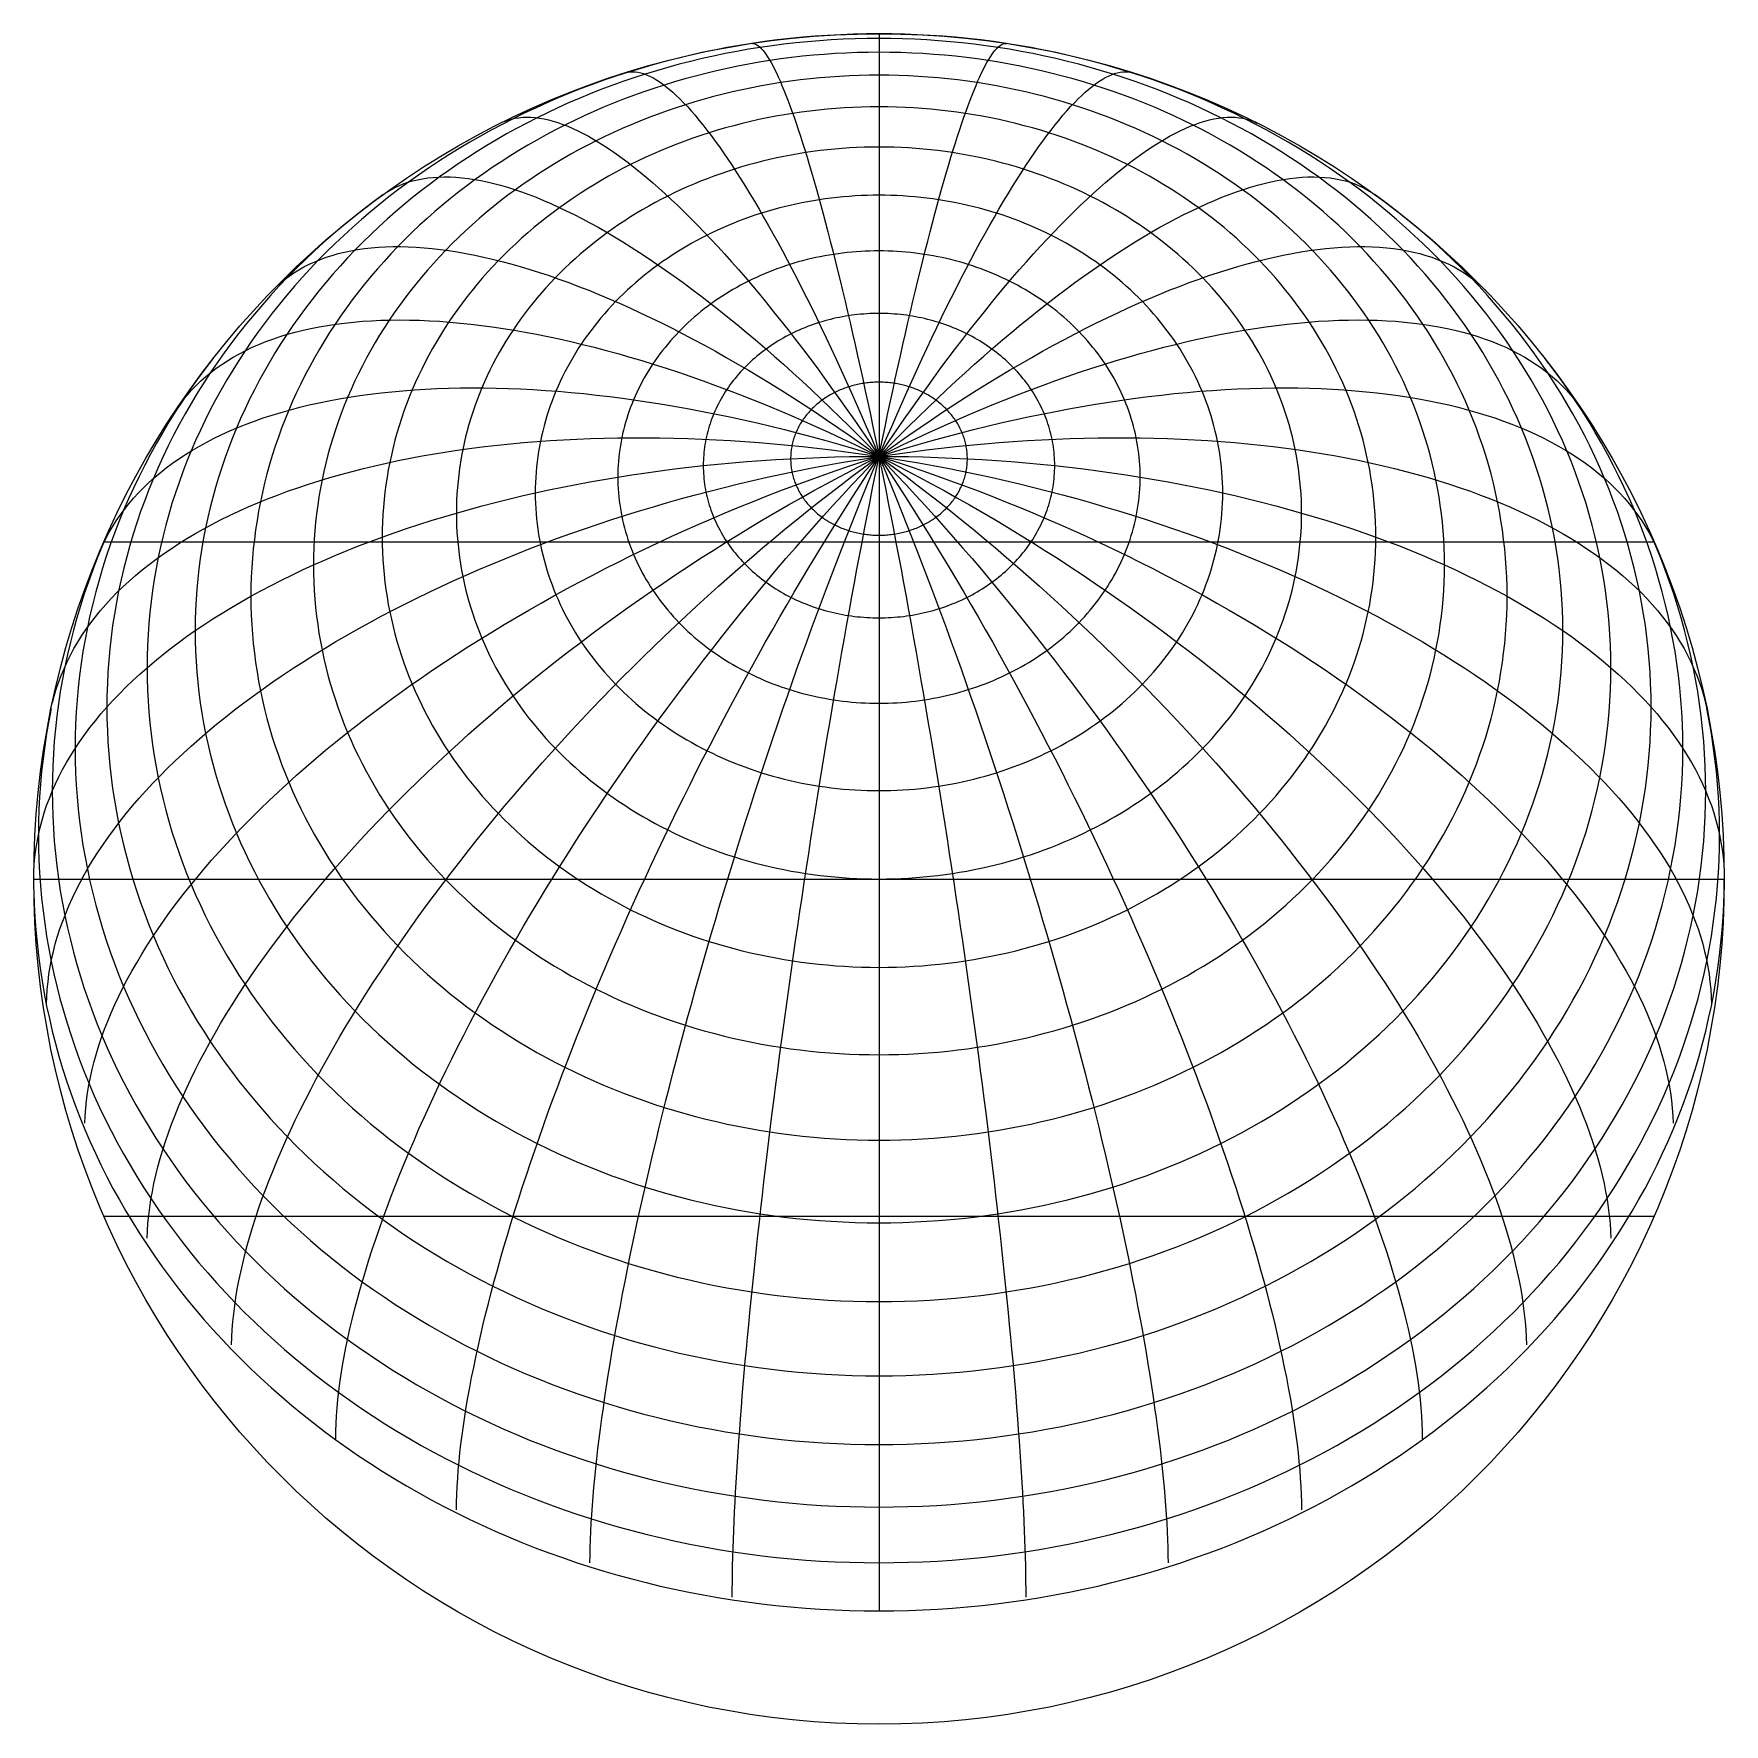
# Model space of a CAD drawing. Header units: millimetres. Extents: x -85 to 85, y -85 to 85.
import ezdxf

# ---------------------------------------------------------------- set-up
doc = ezdxf.new("R2010")
doc.units = ezdxf.units.MM
for name, color, linetype in [('CUT_OUTER', 1, 'Continuous'), ('ENGRAVE', 7, 'Continuous'), ('ENGRAVE_FINE', 8, 'Continuous')]:
    doc.layers.add(name, color=color, linetype=linetype)

msp = doc.modelspace()

# ---------------------------------------------------------------- linework, layer by layer
at = {"layer": 'CUT_OUTER'}
msp.add_circle((0, 0), 85, dxfattribs=at)
at = {"layer": 'ENGRAVE'}
for points in [[(-84.9871, -1.2847), (-84.9482, -2.569), (-84.8835, -3.8526), (-84.7929, -5.1349), (-84.6765, -6.4157), (-84.5344, -7.6946), (-84.3664, -8.9711), (-84.1728, -10.2448), (-83.9535, -11.5155), (-83.7087, -12.7826), (-83.4383, -14.0459), (-83.1425, -15.3048), (-82.8215, -16.5591), (-82.4751, -17.8084), (-82.1037, -19.0522), (-81.7072, -20.2903), (-81.2859, -21.5221), (-80.8398, -22.7474), (-80.3691, -23.9658), (-79.8739, -25.1768), (-79.3543, -26.3802), (-78.8106, -27.5756), (-78.2429, -28.7626), (-77.6514, -29.9408), (-77.0362, -31.1098), (-76.3975, -32.2694), (-75.7356, -33.4192), (-75.0505, -34.5588), (-74.3427, -35.6879), (-73.6122, -36.8061), (-72.8592, -37.9131), (-72.0841, -39.0085), (-71.287, -40.0921), (-70.4682, -41.1634), (-69.6279, -42.2222), (-68.7664, -43.2681), (-67.884, -44.3009), (-66.9809, -45.3202), (-66.0574, -46.3256), (-65.1138, -47.317), (-64.1503, -48.2939), (-63.1673, -49.2561), (-62.1651, -50.2034), (-61.1439, -51.1353), (-60.1041, -52.0517), (-59.046, -52.9522), (-57.9699, -53.8365), (-56.8761, -54.7045), (-55.765, -55.5558), (-54.6369, -56.3902), (-53.4922, -57.2074), (-52.3312, -58.0072), (-51.1543, -58.7893), (-49.9617, -59.5535), (-48.754, -60.2996), (-47.5314, -61.0272), (-46.2943, -61.7364), (-45.0431, -62.4267), (-43.7782, -63.0979), (-42.5, -63.75), (-41.2088, -64.3826), (-39.9051, -64.9957), (-38.5892, -65.5889), (-37.2615, -66.1622), (-35.9226, -66.7153), (-34.5726, -67.2481), (-33.2121, -67.7603), (-31.8416, -68.252), (-30.4613, -68.7229), (-29.0717, -69.1728), (-27.6733, -69.6017), (-26.2664, -70.0093), (-24.8516, -70.3957), (-23.4292, -70.7605), (-21.9996, -71.1039), (-20.5634, -71.4256), (-19.1208, -71.7255), (-17.6725, -72.0036), (-16.2188, -72.2597), (-14.7601, -72.4938), (-13.2969, -72.7059), (-11.8297, -72.8958), (-10.3589, -73.0635), (-8.8849, -73.2089), (-7.4082, -73.332), (-5.9293, -73.4328), (-4.4486, -73.5113), (-2.9665, -73.5673), (-1.4835, -73.6009), (0, -73.6122), (1.4835, -73.6009), (2.9665, -73.5673), (4.4486, -73.5113), (5.9293, -73.4328), (7.4082, -73.332), (8.8849, -73.2089), (10.3589, -73.0635), (11.8297, -72.8958), (13.2969, -72.7059), (14.7601, -72.4938), (16.2188, -72.2597), (17.6725, -72.0036), (19.1208, -71.7255), (20.5634, -71.4256), (21.9996, -71.1039), (23.4292, -70.7605), (24.8516, -70.3957), (26.2664, -70.0093), (27.6733, -69.6017), (29.0717, -69.1728), (30.4613, -68.7229), (31.8416, -68.252), (33.2121, -67.7603), (34.5726, -67.2481), (35.9226, -66.7153), (37.2615, -66.1622), (38.5892, -65.5889), (39.9051, -64.9957), (41.2088, -64.3826), (42.5, -63.75), (43.7782, -63.0979), (45.0431, -62.4267), (46.2943, -61.7364), (47.5314, -61.0272), (48.754, -60.2996), (49.9617, -59.5535), (51.1543, -58.7893), (52.3312, -58.0072), (53.4922, -57.2074), (54.6369, -56.3902), (55.765, -55.5558), (56.8761, -54.7045), (57.9699, -53.8365), (59.046, -52.9522), (60.1041, -52.0517), (61.1439, -51.1353), (62.1651, -50.2034), (63.1673, -49.2561), (64.1503, -48.2939), (65.1138, -47.317), (66.0574, -46.3256), (66.9809, -45.3202), (67.884, -44.3009), (68.7664, -43.2681), (69.6279, -42.2222), (70.4682, -41.1634), (71.287, -40.0921), (72.0841, -39.0085), (72.8592, -37.9131), (73.6122, -36.8061), (74.3427, -35.6879), (75.0505, -34.5588), (75.7356, -33.4192), (76.3975, -32.2694), (77.0362, -31.1098), (77.6514, -29.9408), (78.2429, -28.7626), (78.8106, -27.5756), (79.3543, -26.3802), (79.8739, -25.1768), (80.3691, -23.9658), (80.8398, -22.7474), (81.2859, -21.5221), (81.7072, -20.2903), (82.1037, -19.0522), (82.4751, -17.8084), (82.8215, -16.5591), (83.1425, -15.3048), (83.4383, -14.0459), (83.7087, -12.7826), (83.9535, -11.5155), (84.1728, -10.2448), (84.3664, -8.9711), (84.5344, -7.6946), (84.6765, -6.4157), (84.7929, -5.1349), (84.8835, -3.8526), (84.9482, -2.569), (84.9871, -1.2847), (85, 0)], [(-84.9871, 0), (-84.9482, 0), (-84.8835, 0), (-84.7929, 0), (-84.6765, 0), (-84.5344, 0), (-84.3664, 0), (-84.1728, 0), (-83.9535, 0), (-83.7087, 0), (-83.4383, 0), (-83.1425, 0), (-82.8215, 0), (-82.4751, 0), (-82.1037, 0), (-81.7072, 0), (-81.2859, 0), (-80.8398, 0), (-80.3691, 0), (-79.8739, 0), (-79.3543, 0), (-78.8106, 0), (-78.2429, 0), (-77.6514, 0), (-77.0362, 0), (-76.3975, 0), (-75.7356, 0), (-75.0505, 0), (-74.3427, 0), (-73.6122, 0), (-72.8592, 0), (-72.0841, 0), (-71.287, 0), (-70.4682, 0), (-69.6279, 0), (-68.7664, 0), (-67.884, 0), (-66.9809, 0), (-66.0574, 0), (-65.1138, 0), (-64.1503, 0), (-63.1673, 0), (-62.1651, 0), (-61.1439, 0), (-60.1041, 0), (-59.046, 0), (-57.9699, 0), (-56.8761, 0), (-55.765, 0), (-54.6369, 0), (-53.4922, 0), (-52.3312, 0), (-51.1543, 0), (-49.9617, 0), (-48.754, 0), (-47.5314, 0), (-46.2943, 0), (-45.0431, 0), (-43.7782, 0), (-42.5, 0), (-41.2088, 0), (-39.9051, 0), (-38.5892, 0), (-37.2615, 0), (-35.9226, 0), (-34.5726, 0), (-33.2121, 0), (-31.8416, 0), (-30.4613, 0), (-29.0717, 0), (-27.6733, 0), (-26.2664, 0), (-24.8516, 0), (-23.4292, 0), (-21.9996, 0), (-20.5634, 0), (-19.1208, 0), (-17.6725, 0), (-16.2188, 0), (-14.7601, 0), (-13.2969, 0), (-11.8297, 0), (-10.3589, 0), (-8.8849, 0), (-7.4082, 0), (-5.9293, 0), (-4.4486, 0), (-2.9665, 0), (-1.4835, 0), (0, 0), (1.4835, 0), (2.9665, 0), (4.4486, 0), (5.9293, 0), (7.4082, 0), (8.8849, 0), (10.3589, 0), (11.8297, 0), (13.2969, 0), (14.7601, 0), (16.2188, 0), (17.6725, 0), (19.1208, 0), (20.5634, 0), (21.9996, 0), (23.4292, 0), (24.8516, 0), (26.2664, 0), (27.6733, 0), (29.0717, 0), (30.4613, 0), (31.8416, 0), (33.2121, 0), (34.5726, 0), (35.9226, 0), (37.2615, 0), (38.5892, 0), (39.9051, 0), (41.2088, 0), (42.5, 0), (43.7782, 0), (45.0431, 0), (46.2943, 0), (47.5314, 0), (48.754, 0), (49.9617, 0), (51.1543, 0), (52.3312, 0), (53.4922, 0), (54.6369, 0), (55.765, 0), (56.8761, 0), (57.9699, 0), (59.046, 0), (60.1041, 0), (61.1439, 0), (62.1651, 0), (63.1673, 0), (64.1503, 0), (65.1138, 0), (66.0574, 0), (66.9809, 0), (67.884, 0), (68.7664, 0), (69.6279, 0), (70.4682, 0), (71.287, 0), (72.0841, 0), (72.8592, 0), (73.6122, 0), (74.3427, 0), (75.0505, 0), (75.7356, 0), (76.3975, 0), (77.0362, 0), (77.6514, 0), (78.2429, 0), (78.8106, 0), (79.3543, 0), (79.8739, 0), (80.3691, 0), (80.8398, 0), (81.2859, 0), (81.7072, 0), (82.1037, 0), (82.4751, 0), (82.8215, 0), (83.1425, 0), (83.4383, 0), (83.7087, 0), (83.9535, 0), (84.1728, 0), (84.3664, 0), (84.5344, 0), (84.6765, 0), (84.7929, 0), (84.8835, 0), (84.9482, 0), (84.9871, 0), (85, 0)]]:
    msp.add_lwpolyline(points, dxfattribs=at)
at = {"layer": 'ENGRAVE_FINE'}
for points in [[(73.6122, 21.25), (73.6009, 22.3626), (73.5673, 23.4748), (73.5113, 24.5864), (73.4328, 25.697), (73.332, 26.8062), (73.2089, 27.9137), (73.0635, 29.0192), (72.8958, 30.1223), (72.7059, 31.2227), (72.4938, 32.3201), (72.2597, 33.4141), (72.0036, 34.5044), (71.7255, 35.5906), (71.4256, 36.6725), (71.1039, 37.7497), (70.7605, 38.8219), (70.3957, 39.8887), (70.0093, 40.9498), (69.6017, 42.005), (69.1728, 43.0538), (68.7229, 44.096), (68.252, 45.1312), (67.7603, 46.1591), (67.2481, 47.1795), (66.7153, 48.1919), (66.1622, 49.1962), (65.5889, 50.1919), (64.9957, 51.1788), (64.3826, 52.1566), (63.75, 53.125), (63.0979, 54.0837), (62.4267, 55.0324), (61.7364, 55.9707), (61.0272, 56.8985), (60.2996, 57.8155), (59.5535, 58.7213), (58.7893, 59.6157), (58.0072, 60.4984), (57.2074, 61.3692), (56.3902, 62.2277), (55.5558, 63.0738), (54.7045, 63.9071), (53.8365, 64.7274), (52.9522, 65.5345), (52.0517, 66.3281), (51.1353, 67.1079), (50.2034, 67.8738), (49.2561, 68.6255), (48.2939, 69.3627), (47.317, 70.0853), (46.3256, 70.7931), (45.3202, 71.4857), (44.3009, 72.163), (43.2681, 72.8248), (42.2222, 73.4709), (41.1634, 74.1011), (40.0921, 74.7152), (39.0085, 75.3131), (37.9131, 75.8944), (36.8061, 76.4591), (35.6879, 77.007), (34.5588, 77.5379), (33.4192, 78.0517), (32.2694, 78.5481), (31.1098, 79.0271), (29.9408, 79.4885), (28.7626, 79.9322), (27.5756, 80.358), (26.3802, 80.7658), (25.1768, 81.1554), (23.9658, 81.5268), (22.7474, 81.8799), (21.5221, 82.2144), (20.2903, 82.5304), (19.0522, 82.8278), (17.8084, 83.1064), (16.5591, 83.3661), (15.3048, 83.6069), (14.0459, 83.8287), (12.7826, 84.0315), (11.5155, 84.2151), (10.2448, 84.3796), (8.9711, 84.5248), (7.6946, 84.6508), (6.4157, 84.7574), (5.1349, 84.8447), (3.8526, 84.9126), (2.569, 84.9612), (1.2847, 84.9903), (0, 85), (-1.2847, 84.9903), (-2.569, 84.9612), (-3.8526, 84.9126), (-5.1349, 84.8447), (-6.4157, 84.7574), (-7.6946, 84.6508), (-8.9711, 84.5248), (-10.2448, 84.3796), (-11.5155, 84.2151), (-12.7826, 84.0315), (-14.0459, 83.8287), (-15.3048, 83.6069), (-16.5591, 83.3661), (-17.8084, 83.1064), (-19.0522, 82.8278), (-20.2903, 82.5304), (-21.5221, 82.2144), (-22.7474, 81.8799), (-23.9658, 81.5268), (-25.1768, 81.1554), (-26.3802, 80.7658), (-27.5756, 80.358), (-28.7626, 79.9322), (-29.9408, 79.4885), (-31.1098, 79.0271), (-32.2694, 78.5481), (-33.4192, 78.0517), (-34.5588, 77.5379), (-35.6879, 77.007), (-36.8061, 76.4591), (-37.9131, 75.8944), (-39.0085, 75.3131), (-40.0921, 74.7152), (-41.1634, 74.1011), (-42.2222, 73.4709), (-43.2681, 72.8248), (-44.3009, 72.163), (-45.3202, 71.4857), (-46.3256, 70.7931), (-47.317, 70.0853), (-48.2939, 69.3627), (-49.2561, 68.6255), (-50.2034, 67.8738), (-51.1353, 67.1079), (-52.0517, 66.3281), (-52.9522, 65.5345), (-53.8365, 64.7274), (-54.7045, 63.9071), (-55.5558, 63.0738), (-56.3902, 62.2277), (-57.2074, 61.3692), (-58.0072, 60.4984), (-58.7893, 59.6157), (-59.5535, 58.7213), (-60.2996, 57.8155), (-61.0272, 56.8985), (-61.7364, 55.9707), (-62.4267, 55.0324), (-63.0979, 54.0837), (-63.75, 53.125), (-64.3826, 52.1566), (-64.9957, 51.1788), (-65.5889, 50.1919), (-66.1622, 49.1962), (-66.7153, 48.1919), (-67.2481, 47.1795), (-67.7603, 46.1591), (-68.252, 45.1312), (-68.7229, 44.096), (-69.1728, 43.0538), (-69.6017, 42.005), (-70.0093, 40.9498), (-70.3957, 39.8887), (-70.7605, 38.8219), (-71.1039, 37.7497), (-71.4256, 36.6725), (-71.7255, 35.5906), (-72.0036, 34.5044), (-72.2597, 33.4141), (-72.4938, 32.3201), (-72.7059, 31.2227), (-72.8958, 30.1223), (-73.0635, 29.0192), (-73.2089, 27.9137), (-73.332, 26.8062), (-73.4328, 25.697), (-73.5113, 24.5864), (-73.5673, 23.4748), (-73.6009, 22.3626), (-73.6122, 21.25), (-73.6009, 20.1374), (-73.5673, 19.0252), (-73.5113, 17.9136), (-73.4328, 16.803), (-73.332, 15.6938), (-73.2089, 14.5863), (-73.0635, 13.4808), (-72.8958, 12.3777), (-72.7059, 11.2773), (-72.4938, 10.1799), (-72.2597, 9.0859), (-72.0036, 7.9956), (-71.7255, 6.9094), (-71.4256, 5.8275), (-71.1039, 4.7503), (-70.7605, 3.6781), (-70.3957, 2.6113), (-70.0093, 1.5502), (-69.6017, 0.495), (-69.1728, -0.5538), (-68.7229, -1.596), (-68.252, -2.6312), (-67.7603, -3.6591), (-67.2481, -4.6795), (-66.7153, -5.6919), (-66.1622, -6.6962), (-65.5889, -7.6919), (-64.9957, -8.6788), (-64.3826, -9.6566), (-63.75, -10.625), (-63.0979, -11.5837), (-62.4267, -12.5324), (-61.7364, -13.4707), (-61.0272, -14.3985), (-60.2996, -15.3155), (-59.5535, -16.2213), (-58.7893, -17.1157), (-58.0072, -17.9984), (-57.2074, -18.8692), (-56.3902, -19.7277), (-55.5558, -20.5738), (-54.7045, -21.4071), (-53.8365, -22.2274), (-52.9522, -23.0345), (-52.0517, -23.8281), (-51.1353, -24.6079), (-50.2034, -25.3738), (-49.2561, -26.1255), (-48.2939, -26.8627), (-47.317, -27.5853), (-46.3256, -28.2931), (-45.3202, -28.9857), (-44.3009, -29.663), (-43.2681, -30.3248), (-42.2222, -30.9709), (-41.1634, -31.6011), (-40.0921, -32.2152), (-39.0085, -32.8131), (-37.9131, -33.3944), (-36.8061, -33.9591), (-35.6879, -34.507), (-34.5588, -35.0379), (-33.4192, -35.5517), (-32.2694, -36.0481), (-31.1098, -36.5271), (-29.9408, -36.9885), (-28.7626, -37.4322), (-27.5756, -37.858), (-26.3802, -38.2658), (-25.1768, -38.6554), (-23.9658, -39.0268), (-22.7474, -39.3799), (-21.5221, -39.7144), (-20.2903, -40.0304), (-19.0522, -40.3278), (-17.8084, -40.6064), (-16.5591, -40.8661), (-15.3048, -41.1069), (-14.0459, -41.3287), (-12.7826, -41.5315), (-11.5155, -41.7151), (-10.2448, -41.8796), (-8.9711, -42.0248), (-7.6946, -42.1508), (-6.4157, -42.2574), (-5.1349, -42.3447), (-3.8526, -42.4126), (-2.569, -42.4612), (-1.2847, -42.4903), (0, -42.5), (1.2847, -42.4903), (2.569, -42.4612), (3.8526, -42.4126), (5.1349, -42.3447), (6.4157, -42.2574), (7.6946, -42.1508), (8.9711, -42.0248), (10.2448, -41.8796), (11.5155, -41.7151), (12.7826, -41.5315), (14.0459, -41.3287), (15.3048, -41.1069), (16.5591, -40.8661), (17.8084, -40.6064), (19.0522, -40.3278), (20.2903, -40.0304), (21.5221, -39.7144), (22.7474, -39.3799), (23.9658, -39.0268), (25.1768, -38.6554), (26.3802, -38.2658), (27.5756, -37.858), (28.7626, -37.4322), (29.9408, -36.9885), (31.1098, -36.5271), (32.2694, -36.0481), (33.4192, -35.5517), (34.5588, -35.0379), (35.6879, -34.507), (36.8061, -33.9591), (37.9131, -33.3944), (39.0085, -32.8131), (40.0921, -32.2152), (41.1634, -31.6011), (42.2222, -30.9709), (43.2681, -30.3248), (44.3009, -29.663), (45.3202, -28.9857), (46.3256, -28.2931), (47.317, -27.5853), (48.2939, -26.8627), (49.2561, -26.1255), (50.2034, -25.3738), (51.1353, -24.6079), (52.0517, -23.8281), (52.9522, -23.0345), (53.8365, -22.2274), (54.7045, -21.4071), (55.5558, -20.5738), (56.3902, -19.7277), (57.2074, -18.8692), (58.0072, -17.9984), (58.7893, -17.1157), (59.5535, -16.2213), (60.2996, -15.3155), (61.0272, -14.3985), (61.7364, -13.4707), (62.4267, -12.5324), (63.0979, -11.5837), (63.75, -10.625), (64.3826, -9.6566), (64.9957, -8.6788), (65.5889, -7.6919), (66.1622, -6.6962), (66.7153, -5.6919), (67.2481, -4.6795), (67.7603, -3.6591), (68.252, -2.6312), (68.7229, -1.596), (69.1728, -0.5538), (69.6017, 0.495), (70.0093, 1.5502), (70.3957, 2.6113), (70.7605, 3.6781), (71.1039, 4.7503), (71.4256, 5.8275), (71.7255, 6.9094), (72.0036, 7.9956), (72.2597, 9.0859), (72.4938, 10.1799), (72.7059, 11.2773), (72.8958, 12.3777), (73.0635, 13.4808), (73.2089, 14.5863), (73.332, 15.6938), (73.4328, 16.803), (73.5113, 17.9136), (73.5673, 19.0252), (73.6009, 20.1374), (73.6122, 21.25)], [(68.7664, 24.9809), (68.756, 26.0202), (68.7246, 27.0593), (68.6722, 28.0977), (68.5989, 29.1351), (68.5048, 30.1713), (68.3897, 31.2059), (68.2539, 32.2386), (68.0972, 33.2691), (67.9198, 34.2971), (67.7217, 35.3222), (67.503, 36.3442), (67.2637, 37.3627), (67.004, 38.3775), (66.7238, 39.3882), (66.4233, 40.3945), (66.1025, 41.396), (65.7617, 42.3926), (65.4008, 43.3839), (65.02, 44.3696), (64.6193, 45.3494), (64.199, 46.3229), (63.7591, 47.29), (63.2998, 48.2503), (62.8213, 49.2035), (62.3236, 50.1493), (61.8069, 51.0874), (61.2714, 52.0176), (60.7172, 52.9395), (60.1445, 53.853), (59.5535, 54.7576), (58.9443, 55.6532), (58.3173, 56.5394), (57.6724, 57.416), (57.01, 58.2828), (56.3302, 59.1394), (55.6332, 59.9855), (54.9193, 60.8211), (54.1887, 61.6457), (53.4416, 62.4591), (52.6782, 63.2611), (51.8987, 64.0515), (51.1034, 64.8299), (50.2926, 65.5963), (49.4664, 66.3502), (48.6252, 67.0915), (47.7692, 67.8201), (46.8986, 68.5355), (46.0137, 69.2377), (45.1148, 69.9265), (44.2022, 70.6015), (43.2761, 71.2626), (42.3369, 71.9097), (41.3847, 72.5424), (40.4199, 73.1607), (39.4428, 73.7642), (38.4537, 74.353), (37.4529, 74.9266), (36.4407, 75.4851), (35.4173, 76.0282), (34.3832, 76.5557), (33.3386, 77.0675), (32.2839, 77.5635), (31.2193, 78.0434), (30.1452, 78.5072), (29.062, 78.9547), (27.9698, 79.3857), (26.8692, 79.8001), (25.7604, 80.1979), (24.6437, 80.5788), (23.5195, 80.9428), (22.3882, 81.2898), (21.25, 81.6196), (20.1054, 81.9322), (18.9546, 82.2274), (17.7981, 82.5051), (16.6361, 82.7654), (15.4691, 83.008), (14.2973, 83.233), (13.1213, 83.4402), (11.9412, 83.6296), (10.7574, 83.8012), (9.5704, 83.9548), (8.3805, 84.0905), (7.1881, 84.2081), (5.9934, 84.3077), (4.7969, 84.3893), (3.599, 84.4527), (2.3999, 84.4981), (1.2001, 84.5253), (0, 84.5344), (-1.2001, 84.5253), (-2.3999, 84.4981), (-3.599, 84.4527), (-4.7969, 84.3893), (-5.9934, 84.3077), (-7.1881, 84.2081), (-8.3805, 84.0905), (-9.5704, 83.9548), (-10.7574, 83.8012), (-11.9412, 83.6296), (-13.1213, 83.4402), (-14.2973, 83.233), (-15.4691, 83.008), (-16.6361, 82.7654), (-17.7981, 82.5051), (-18.9546, 82.2274), (-20.1054, 81.9322), (-21.25, 81.6196), (-22.3882, 81.2898), (-23.5195, 80.9428), (-24.6437, 80.5788), (-25.7604, 80.1979), (-26.8692, 79.8001), (-27.9698, 79.3857), (-29.062, 78.9547), (-30.1452, 78.5072), (-31.2193, 78.0434), (-32.2839, 77.5635), (-33.3386, 77.0675), (-34.3832, 76.5557), (-35.4173, 76.0282), (-36.4407, 75.4851), (-37.4529, 74.9266), (-38.4537, 74.353), (-39.4428, 73.7642), (-40.4199, 73.1607), (-41.3847, 72.5424), (-42.3369, 71.9097), (-43.2761, 71.2626), (-44.2022, 70.6015), (-45.1148, 69.9265), (-46.0137, 69.2377), (-46.8986, 68.5355), (-47.7692, 67.8201), (-48.6252, 67.0915), (-49.4664, 66.3502), (-50.2926, 65.5963), (-51.1034, 64.8299), (-51.8987, 64.0515), (-52.6782, 63.2611), (-53.4416, 62.4591), (-54.1887, 61.6457), (-54.9193, 60.8211), (-55.6332, 59.9855), (-56.3302, 59.1394), (-57.01, 58.2828), (-57.6724, 57.416), (-58.3173, 56.5394), (-58.9443, 55.6532), (-59.5535, 54.7576), (-60.1445, 53.853), (-60.7172, 52.9395), (-61.2714, 52.0176), (-61.8069, 51.0874), (-62.3236, 50.1493), (-62.8213, 49.2035), (-63.2998, 48.2503), (-63.7591, 47.29), (-64.199, 46.3229), (-64.6193, 45.3494), (-65.02, 44.3696), (-65.4008, 43.3839), (-65.7617, 42.3926), (-66.1025, 41.396), (-66.4233, 40.3945), (-66.7238, 39.3882), (-67.004, 38.3775), (-67.2637, 37.3627), (-67.503, 36.3442), (-67.7217, 35.3222), (-67.9198, 34.2971), (-68.0972, 33.2691), (-68.2539, 32.2386), (-68.3897, 31.2059), (-68.5048, 30.1713), (-68.5989, 29.1351), (-68.6722, 28.0977), (-68.7246, 27.0593), (-68.756, 26.0202), (-68.7664, 24.9809), (-68.756, 23.9415), (-68.7246, 22.9025), (-68.6722, 21.8641), (-68.5989, 20.8266), (-68.5048, 19.7904), (-68.3897, 18.7558), (-68.2539, 17.7231), (-68.0972, 16.6926), (-67.9198, 15.6647), (-67.7217, 14.6395), (-67.503, 13.6175), (-67.2637, 12.599), (-67.004, 11.5843), (-66.7238, 10.5736), (-66.4233, 9.5673), (-66.1025, 8.5657), (-65.7617, 7.5691), (-65.4008, 6.5778), (-65.02, 5.5922), (-64.6193, 4.6124), (-64.199, 3.6388), (-63.7591, 2.6717), (-63.2998, 1.7115), (-62.8213, 0.7583), (-62.3236, -0.1875), (-61.8069, -1.1257), (-61.2714, -2.0558), (-60.7172, -2.9778), (-60.1445, -3.8912), (-59.5535, -4.7959), (-58.9443, -5.6914), (-58.3173, -6.5777), (-57.6724, -7.4543), (-57.01, -8.321), (-56.3302, -9.1776), (-55.6332, -10.0238), (-54.9193, -10.8593), (-54.1887, -11.6839), (-53.4416, -12.4974), (-52.6782, -13.2994), (-51.8987, -14.0897), (-51.1034, -14.8682), (-50.2926, -15.6345), (-49.4664, -16.3885), (-48.6252, -17.1298), (-47.7692, -17.8583), (-46.8986, -18.5738), (-46.0137, -19.276), (-45.1148, -19.9647), (-44.2022, -20.6397), (-43.2761, -21.3009), (-42.3369, -21.9479), (-41.3847, -22.5807), (-40.4199, -23.1989), (-39.4428, -23.8025), (-38.4537, -24.3912), (-37.4529, -24.9649), (-36.4407, -25.5233), (-35.4173, -26.0664), (-34.3832, -26.594), (-33.3386, -27.1058), (-32.2839, -27.6017), (-31.2193, -28.0817), (-30.1452, -28.5454), (-29.062, -28.9929), (-27.9698, -29.4239), (-26.8692, -29.8384), (-25.7604, -30.2362), (-24.6437, -30.6171), (-23.5195, -30.9811), (-22.3882, -31.3281), (-21.25, -31.6579), (-20.1054, -31.9704), (-18.9546, -32.2656), (-17.7981, -32.5434), (-16.6361, -32.8036), (-15.4691, -33.0463), (-14.2973, -33.2712), (-13.1213, -33.4784), (-11.9412, -33.6679), (-10.7574, -33.8394), (-9.5704, -33.993), (-8.3805, -34.1287), (-7.1881, -34.2464), (-5.9934, -34.346), (-4.7969, -34.4275), (-3.599, -34.491), (-2.3999, -34.5363), (-1.2001, -34.5635), (0, -34.5726), (1.2001, -34.5635), (2.3999, -34.5363), (3.599, -34.491), (4.7969, -34.4275), (5.9934, -34.346), (7.1881, -34.2464), (8.3805, -34.1287), (9.5704, -33.993), (10.7574, -33.8394), (11.9412, -33.6679), (13.1213, -33.4784), (14.2973, -33.2712), (15.4691, -33.0463), (16.6361, -32.8036), (17.7981, -32.5434), (18.9546, -32.2656), (20.1054, -31.9704), (21.25, -31.6579), (22.3882, -31.3281), (23.5195, -30.9811), (24.6437, -30.6171), (25.7604, -30.2362), (26.8692, -29.8384), (27.9698, -29.4239), (29.062, -28.9929), (30.1452, -28.5454), (31.2193, -28.0817), (32.2839, -27.6017), (33.3386, -27.1058), (34.3832, -26.594), (35.4173, -26.0664), (36.4407, -25.5233), (37.4529, -24.9649), (38.4537, -24.3912), (39.4428, -23.8025), (40.4199, -23.1989), (41.3847, -22.5807), (42.3369, -21.9479), (43.2761, -21.3009), (44.2022, -20.6397), (45.1148, -19.9647), (46.0137, -19.276), (46.8986, -18.5738), (47.7692, -17.8583), (48.6252, -17.1298), (49.4664, -16.3885), (50.2926, -15.6345), (51.1034, -14.8682), (51.8987, -14.0897), (52.6782, -13.2994), (53.4416, -12.4974), (54.1887, -11.6839), (54.9193, -10.8593), (55.6332, -10.0238), (56.3302, -9.1776), (57.01, -8.321), (57.6724, -7.4543), (58.3173, -6.5777), (58.9443, -5.6914), (59.5535, -4.7959), (60.1445, -3.8912), (60.7172, -2.9778), (61.2714, -2.0558), (61.8069, -1.1257), (62.3236, -0.1875), (62.8213, 0.7583), (63.2998, 1.7115), (63.7591, 2.6717), (64.199, 3.6388), (64.6193, 4.6124), (65.02, 5.5922), (65.4008, 6.5778), (65.7617, 7.5691), (66.1025, 8.5657), (66.4233, 9.5673), (66.7238, 10.5736), (67.004, 11.5843), (67.2637, 12.599), (67.503, 13.6175), (67.7217, 14.6395), (67.9198, 15.6647), (68.0972, 16.6926), (68.2539, 17.7231), (68.3897, 18.7558), (68.5048, 19.7904), (68.5989, 20.8266), (68.6722, 21.8641), (68.7246, 22.9025), (68.756, 23.9415), (68.7664, 24.9809)], [(-14.7598, -72.2116), (-14.7558, -71.4505), (-14.7474, -70.6677), (-14.7344, -69.8634), (-14.717, -69.0377), (-14.6951, -68.1911), (-14.6687, -67.3236), (-14.6379, -66.4357), (-14.6026, -65.5275), (-14.5628, -64.5994), (-14.5186, -63.6515), (-14.47, -62.6843), (-14.417, -61.698), (-14.3596, -60.6929), (-14.2978, -59.6693), (-14.2316, -58.6276), (-14.1611, -57.568), (-14.0863, -56.4908), (-14.0073, -55.3965), (-13.9239, -54.2852), (-13.8363, -53.1574), (-13.7445, -52.0135), (-13.6485, -50.8537), (-13.5484, -49.6784), (-13.4441, -48.4879), (-13.3357, -47.2827), (-13.2233, -46.0631), (-13.1068, -44.8295), (-12.9863, -43.5822), (-12.8619, -42.3216), (-12.7336, -41.0482), (-12.6014, -39.7622), (-12.4653, -38.4642), (-12.3255, -37.1544), (-12.1819, -35.8333), (-12.0346, -34.5012), (-11.8836, -33.1587), (-11.729, -31.8061), (-11.5709, -30.4438), (-11.4092, -29.0722), (-11.244, -27.6917), (-11.0754, -26.3028), (-10.9034, -24.9059), (-10.7281, -23.5014), (-10.5496, -22.0898), (-10.3678, -20.6714), (-10.1829, -19.2468), (-9.9949, -17.8162), (-9.8038, -16.3803), (-9.6097, -14.9393), (-9.4127, -13.4938), (-9.2129, -12.0442), (-9.0102, -10.591), (-8.8048, -9.1344), (-8.5967, -7.6752), (-8.386, -6.2135), (-8.1728, -4.75), (-7.957, -3.2851), (-7.7388, -1.8191), (-7.5183, -0.3526), (-7.2955, 1.114), (-7.0704, 2.5803), (-6.8432, 4.0458), (-6.614, 5.5101), (-6.3827, 6.9727), (-6.1494, 8.4332), (-5.9143, 9.891), (-5.6774, 11.3459), (-5.4387, 12.7974), (-5.1984, 14.2449), (-4.9566, 15.6881), (-4.7132, 17.1265), (-4.4683, 18.5597), (-4.2221, 19.9872), (-3.9747, 21.4087), (-3.726, 22.8236), (-3.4761, 24.2316), (-3.2253, 25.6322), (-2.9734, 27.025), (-2.7206, 28.4095), (-2.467, 29.7854), (-2.2127, 31.1523), (-1.9576, 32.5096), (-1.702, 33.857), (-1.4459, 35.1942), (-1.1893, 36.5206), (-0.9324, 37.8359), (-0.6751, 39.1396), (-0.4177, 40.4314), (-0.1601, 41.711), (0.0975, 42.9778), (0.355, 44.2315), (0.6125, 45.4717), (0.8698, 46.6981), (1.1268, 47.9103), (1.3835, 49.1079), (1.6397, 50.2905), (1.8955, 51.4578), (2.1507, 52.6094), (2.4052, 53.745), (2.659, 54.8643), (2.912, 55.9668), (3.1641, 57.0522), (3.4152, 58.1203), (3.6653, 59.1707), (3.9143, 60.2031), (4.162, 61.2171), (4.4085, 62.2125), (4.6537, 63.1889), (4.8975, 64.1461), (5.1397, 65.0837), (5.3804, 66.0015), (5.6195, 66.8992), (5.8568, 67.7766), (6.0924, 68.6333), (6.3261, 69.469), (6.5579, 70.2837), (6.7876, 71.0769), (7.0154, 71.8484), (7.2409, 72.5981), (7.4643, 73.3256), (7.6854, 74.0309), (7.9041, 74.7135), (8.1205, 75.3735), (8.3344, 76.0104), (8.5457, 76.6242), (8.7544, 77.2147), (8.9605, 77.7816), (9.1638, 78.3249), (9.3644, 78.8442), (9.5621, 79.3396), (9.7568, 79.8108), (9.9486, 80.2577), (10.1374, 80.6802), (10.3231, 81.078), (10.5057, 81.4512), (10.685, 81.7996), (10.8611, 82.123), (11.0339, 82.4214), (11.2033, 82.6947), (11.3693, 82.9429), (11.5318, 83.1657), (11.6909, 83.3633), (11.8463, 83.5354), (11.9982, 83.6821), (12.1464, 83.8033), (12.2909, 83.899), (12.4317, 83.9691), (12.5686, 84.0137), (12.7018, 84.0326), (12.8311, 84.026)], [(-12.7018, 84.0326), (-12.5686, 84.0137), (-12.4317, 83.9691), (-12.2909, 83.899), (-12.1464, 83.8033), (-11.9982, 83.6821), (-11.8463, 83.5354), (-11.6909, 83.3633), (-11.5318, 83.1657), (-11.3693, 82.9429), (-11.2033, 82.6947), (-11.0339, 82.4214), (-10.8611, 82.123), (-10.685, 81.7996), (-10.5057, 81.4512), (-10.3231, 81.078), (-10.1374, 80.6802), (-9.9486, 80.2577), (-9.7568, 79.8108), (-9.5621, 79.3396), (-9.3644, 78.8442), (-9.1638, 78.3249), (-8.9605, 77.7816), (-8.7544, 77.2147), (-8.5457, 76.6242), (-8.3344, 76.0104), (-8.1205, 75.3735), (-7.9041, 74.7135), (-7.6854, 74.0309), (-7.4643, 73.3256), (-7.2409, 72.5981), (-7.0154, 71.8484), (-6.7876, 71.0769), (-6.5579, 70.2837), (-6.3261, 69.469), (-6.0924, 68.6333), (-5.8568, 67.7766), (-5.6195, 66.8992), (-5.3804, 66.0015), (-5.1397, 65.0837), (-4.8975, 64.1461), (-4.6537, 63.1889), (-4.4085, 62.2125), (-4.162, 61.2171), (-3.9143, 60.2031), (-3.6653, 59.1707), (-3.4152, 58.1203), (-3.1641, 57.0522), (-2.912, 55.9668), (-2.659, 54.8643), (-2.4052, 53.745), (-2.1507, 52.6094), (-1.8955, 51.4578), (-1.6397, 50.2905), (-1.3835, 49.1079), (-1.1268, 47.9103), (-0.8698, 46.6981), (-0.6125, 45.4717), (-0.355, 44.2315), (-0.0975, 42.9778), (0.1601, 41.711), (0.4177, 40.4314), (0.6751, 39.1396), (0.9324, 37.8359), (1.1893, 36.5206), (1.4459, 35.1942), (1.702, 33.857), (1.9576, 32.5096), (2.2127, 31.1523), (2.467, 29.7854), (2.7206, 28.4095), (2.9734, 27.025), (3.2253, 25.6322), (3.4761, 24.2316), (3.726, 22.8236), (3.9747, 21.4087), (4.2221, 19.9872), (4.4683, 18.5597), (4.7132, 17.1265), (4.9566, 15.6881), (5.1984, 14.2449), (5.4387, 12.7974), (5.6774, 11.3459), (5.9143, 9.891), (6.1494, 8.4332), (6.3827, 6.9727), (6.614, 5.5101), (6.8432, 4.0458), (7.0704, 2.5803), (7.2955, 1.114), (7.5183, -0.3526), (7.7388, -1.8191), (7.957, -3.2851), (8.1728, -4.75), (8.386, -6.2135), (8.5967, -7.6752), (8.8048, -9.1344), (9.0102, -10.591), (9.2129, -12.0442), (9.4127, -13.4938), (9.6097, -14.9393), (9.8038, -16.3803), (9.9949, -17.8162), (10.1829, -19.2468), (10.3678, -20.6714), (10.5496, -22.0898), (10.7281, -23.5014), (10.9034, -24.9059), (11.0754, -26.3028), (11.244, -27.6917), (11.4092, -29.0722), (11.5709, -30.4438), (11.729, -31.8061), (11.8836, -33.1587), (12.0346, -34.5012), (12.1819, -35.8333), (12.3255, -37.1544), (12.4653, -38.4642), (12.6014, -39.7622), (12.7336, -41.0482), (12.8619, -42.3216), (12.9863, -43.5822), (13.1068, -44.8295), (13.2233, -46.0631), (13.3357, -47.2827), (13.4441, -48.4879), (13.5484, -49.6784), (13.6485, -50.8537), (13.7445, -52.0135), (13.8363, -53.1574), (13.9239, -54.2852), (14.0073, -55.3965), (14.0863, -56.4908), (14.1611, -57.568), (14.2316, -58.6276), (14.2978, -59.6693), (14.3596, -60.6929), (14.417, -61.698), (14.47, -62.6843), (14.5186, -63.6515), (14.5628, -64.5994), (14.6026, -65.5275), (14.6379, -66.4357), (14.6687, -67.3236), (14.6951, -68.1911), (14.717, -69.0377), (14.7344, -69.8634), (14.7474, -70.6677), (14.7558, -71.4505), (14.7598, -72.2116)], [(0, 84.9871), (0, 84.9482), (0, 84.8835), (0, 84.7929), (0, 84.6765), (0, 84.5344), (0, 84.3664), (0, 84.1728), (0, 83.9535), (0, 83.7087), (0, 83.4383), (0, 83.1425), (0, 82.8215), (0, 82.4751), (0, 82.1037), (0, 81.7072), (0, 81.2859), (0, 80.8398), (0, 80.3691), (0, 79.8739), (0, 79.3543), (0, 78.8106), (0, 78.2429), (0, 77.6514), (0, 77.0362), (0, 76.3975), (0, 75.7356), (0, 75.0505), (0, 74.3427), (0, 73.6122), (0, 72.8592), (0, 72.0841), (0, 71.287), (0, 70.4682), (0, 69.6279), (0, 68.7664), (0, 67.884), (0, 66.9809), (0, 66.0574), (0, 65.1138), (0, 64.1503), (0, 63.1673), (0, 62.1651), (0, 61.1439), (0, 60.1041), (0, 59.046), (0, 57.9699), (0, 56.8761), (0, 55.765), (0, 54.6369), (0, 53.4922), (0, 52.3312), (0, 51.1543), (0, 49.9617), (0, 48.754), (0, 47.5314), (0, 46.2943), (0, 45.0431), (0, 43.7782), (0, 42.5), (0, 41.2088), (0, 39.9051), (0, 38.5892), (0, 37.2615), (0, 35.9226), (0, 34.5726), (0, 33.2121), (0, 31.8416), (0, 30.4613), (0, 29.0717), (0, 27.6733), (0, 26.2664), (0, 24.8516), (0, 23.4292), (0, 21.9996), (0, 20.5634), (0, 19.1208), (0, 17.6725), (0, 16.2188), (0, 14.7601), (0, 13.2969), (0, 11.8297), (0, 10.3589), (0, 8.8849), (0, 7.4082), (0, 5.9293), (0, 4.4486), (0, 2.9665), (0, 1.4835), (0, 0), (0, -1.4835), (0, -2.9665), (0, -4.4486), (0, -5.9293), (0, -7.4082), (0, -8.8849), (0, -10.3589), (0, -11.8297), (0, -13.2969), (0, -14.7601), (0, -16.2188), (0, -17.6725), (0, -19.1208), (0, -20.5634), (0, -21.9996), (0, -23.4292), (0, -24.8516), (0, -26.2664), (0, -27.6733), (0, -29.0717), (0, -30.4613), (0, -31.8416), (0, -33.2121), (0, -34.5726), (0, -35.9226), (0, -37.2615), (0, -38.5892), (0, -39.9051), (0, -41.2088), (0, -42.5), (0, -43.7782), (0, -45.0431), (0, -46.2943), (0, -47.5314), (0, -48.754), (0, -49.9617), (0, -51.1543), (0, -52.3312), (0, -53.4922), (0, -54.6369), (0, -55.765), (0, -56.8761), (0, -57.9699), (0, -59.046), (0, -60.1041), (0, -61.1439), (0, -62.1651), (0, -63.1673), (0, -64.1503), (0, -65.1138), (0, -66.0574), (0, -66.9809), (0, -67.884), (0, -68.7664), (0, -69.6279), (0, -70.4682), (0, -71.287), (0, -72.0841), (0, -72.8592), (0, -73.6122)], [(63.1673, 28.4381), (63.1577, 29.3928), (63.1288, 30.3472), (63.0807, 31.3011), (63.0134, 32.254), (62.9269, 33.2059), (62.8213, 34.1562), (62.6965, 35.1049), (62.5526, 36.0514), (62.3896, 36.9957), (62.2077, 37.9374), (62.0067, 38.8762), (61.787, 39.8118), (61.5483, 40.7439), (61.291, 41.6723), (61.0149, 42.5966), (60.7203, 43.5167), (60.4072, 44.4321), (60.0757, 45.3427), (59.7259, 46.2481), (59.3579, 47.1481), (58.9718, 48.0424), (58.5677, 48.9307), (58.1458, 49.8128), (57.7062, 50.6884), (57.249, 51.5572), (56.7744, 52.4189), (56.2825, 53.2734), (55.7734, 54.1203), (55.2474, 54.9593), (54.7045, 55.7903), (54.145, 56.6129), (53.5689, 57.427), (52.9766, 58.2323), (52.3681, 59.0284), (51.7436, 59.8153), (51.1034, 60.5925), (50.4477, 61.36), (49.7765, 62.1175), (49.0902, 62.8647), (48.389, 63.6014), (47.673, 64.3274), (46.9425, 65.0425), (46.1976, 65.7464), (45.4388, 66.439), (44.666, 67.12), (43.8797, 67.7892), (43.08, 68.4464), (42.2672, 69.0914), (41.4415, 69.7241), (40.6032, 70.3441), (39.7525, 70.9514), (38.8897, 71.5458), (38.015, 72.127), (37.1288, 72.6949), (36.2313, 73.2493), (35.3227, 73.7901), (34.4034, 74.3171), (33.4736, 74.8301), (32.5336, 75.329), (31.5837, 75.8135), (30.6241, 76.2837), (29.6553, 76.7393), (28.6774, 77.1801), (27.6907, 77.6061), (26.6957, 78.0172), (25.6925, 78.4131), (24.6814, 78.7938), (23.6629, 79.1592), (22.6371, 79.5091), (21.6045, 79.8435), (20.5653, 80.1622), (19.5198, 80.4651), (18.4683, 80.7522), (17.4113, 81.0234), (16.3489, 81.2785), (15.2816, 81.5176), (14.2096, 81.7405), (13.1332, 81.9471), (12.0529, 82.1375), (10.9689, 82.3115), (9.8815, 82.469), (8.7912, 82.6102), (7.6982, 82.7348), (6.6028, 82.8429), (5.5054, 82.9344), (4.4063, 83.0093), (3.3059, 83.0676), (2.2045, 83.1092), (1.1024, 83.1342), (0, 83.1425), (-1.1024, 83.1342), (-2.2045, 83.1092), (-3.3059, 83.0676), (-4.4063, 83.0093), (-5.5054, 82.9344), (-6.6028, 82.8429), (-7.6982, 82.7348), (-8.7912, 82.6102), (-9.8815, 82.469), (-10.9689, 82.3115), (-12.0529, 82.1375), (-13.1332, 81.9471), (-14.2096, 81.7405), (-15.2816, 81.5176), (-16.3489, 81.2785), (-17.4113, 81.0234), (-18.4683, 80.7522), (-19.5198, 80.4651), (-20.5653, 80.1622), (-21.6045, 79.8435), (-22.6371, 79.5091), (-23.6629, 79.1592), (-24.6814, 78.7938), (-25.6925, 78.4131), (-26.6957, 78.0172), (-27.6907, 77.6061), (-28.6774, 77.1801), (-29.6553, 76.7393), (-30.6241, 76.2837), (-31.5837, 75.8135), (-32.5336, 75.329), (-33.4736, 74.8301), (-34.4034, 74.3171), (-35.3227, 73.7901), (-36.2313, 73.2493), (-37.1288, 72.6949), (-38.015, 72.127), (-38.8897, 71.5458), (-39.7525, 70.9514), (-40.6032, 70.3441), (-41.4415, 69.7241), (-42.2672, 69.0914), (-43.08, 68.4464), (-43.8797, 67.7892), (-44.666, 67.12), (-45.4388, 66.439), (-46.1976, 65.7464), (-46.9425, 65.0425), (-47.673, 64.3274), (-48.389, 63.6014), (-49.0902, 62.8647), (-49.7765, 62.1175), (-50.4477, 61.36), (-51.1034, 60.5925), (-51.7436, 59.8153), (-52.3681, 59.0284), (-52.9766, 58.2323), (-53.5689, 57.427), (-54.145, 56.6129), (-54.7045, 55.7903), (-55.2474, 54.9593), (-55.7734, 54.1203), (-56.2825, 53.2734), (-56.7744, 52.4189), (-57.249, 51.5572), (-57.7062, 50.6884), (-58.1458, 49.8128), (-58.5677, 48.9307), (-58.9718, 48.0424), (-59.3579, 47.1481), (-59.7259, 46.2481), (-60.0757, 45.3427), (-60.4072, 44.4321), (-60.7203, 43.5167), (-61.0149, 42.5966), (-61.291, 41.6723), (-61.5483, 40.7439), (-61.787, 39.8118), (-62.0067, 38.8762), (-62.2077, 37.9374), (-62.3896, 36.9957), (-62.5526, 36.0514), (-62.6965, 35.1049), (-62.8213, 34.1562), (-62.9269, 33.2059), (-63.0134, 32.254), (-63.0807, 31.3011), (-63.1288, 30.3472), (-63.1577, 29.3928), (-63.1673, 28.4381), (-63.1577, 27.4833), (-63.1288, 26.5289), (-63.0807, 25.575), (-63.0134, 24.6221), (-62.9269, 23.6702), (-62.8213, 22.7199), (-62.6965, 21.7712), (-62.5526, 20.8247), (-62.3896, 19.8804), (-62.2077, 18.9387), (-62.0067, 17.9999), (-61.787, 17.0643), (-61.5483, 16.1322), (-61.291, 15.2038), (-61.0149, 14.2795), (-60.7203, 13.3594), (-60.4072, 12.444), (-60.0757, 11.5334), (-59.7259, 10.628), (-59.3579, 9.728), (-58.9718, 8.8337), (-58.5677, 7.9454), (-58.1458, 7.0633), (-57.7062, 6.1877), (-57.249, 5.3189), (-56.7744, 4.4572), (-56.2825, 3.6027), (-55.7734, 2.7558), (-55.2474, 1.9168), (-54.7045, 1.0858), (-54.145, 0.2632), (-53.5689, -0.5509), (-52.9766, -1.3562), (-52.3681, -2.1523), (-51.7436, -2.9392), (-51.1034, -3.7164), (-50.4477, -4.4839), (-49.7765, -5.2414), (-49.0902, -5.9886), (-48.389, -6.7253), (-47.673, -7.4513), (-46.9425, -8.1664), (-46.1976, -8.8703), (-45.4388, -9.5629), (-44.666, -10.2439), (-43.8797, -10.9131), (-43.08, -11.5703), (-42.2672, -12.2153), (-41.4415, -12.848), (-40.6032, -13.468), (-39.7525, -14.0753), (-38.8897, -14.6697), (-38.015, -15.2509), (-37.1288, -15.8188), (-36.2313, -16.3732), (-35.3227, -16.914), (-34.4034, -17.441), (-33.4736, -17.954), (-32.5336, -18.4529), (-31.5837, -18.9374), (-30.6241, -19.4076), (-29.6553, -19.8632), (-28.6774, -20.304), (-27.6907, -20.73), (-26.6957, -21.1411), (-25.6925, -21.537), (-24.6814, -21.9177), (-23.6629, -22.2831), (-22.6371, -22.633), (-21.6045, -22.9674), (-20.5653, -23.2861), (-19.5198, -23.589), (-18.4683, -23.8761), (-17.4113, -24.1473), (-16.3489, -24.4024), (-15.2816, -24.6415), (-14.2096, -24.8644), (-13.1332, -25.071), (-12.0529, -25.2614), (-10.9689, -25.4354), (-9.8815, -25.5929), (-8.7912, -25.7341), (-7.6982, -25.8587), (-6.6028, -25.9668), (-5.5054, -26.0583), (-4.4063, -26.1332), (-3.3059, -26.1915), (-2.2045, -26.2331), (-1.1024, -26.2581), (0, -26.2664), (1.1024, -26.2581), (2.2045, -26.2331), (3.3059, -26.1915), (4.4063, -26.1332), (5.5054, -26.0583), (6.6028, -25.9668), (7.6982, -25.8587), (8.7912, -25.7341), (9.8815, -25.5929), (10.9689, -25.4354), (12.0529, -25.2614), (13.1332, -25.071), (14.2096, -24.8644), (15.2816, -24.6415), (16.3489, -24.4024), (17.4113, -24.1473), (18.4683, -23.8761), (19.5198, -23.589), (20.5653, -23.2861), (21.6045, -22.9674), (22.6371, -22.633), (23.6629, -22.2831), (24.6814, -21.9177), (25.6925, -21.537), (26.6957, -21.1411), (27.6907, -20.73), (28.6774, -20.304), (29.6553, -19.8632), (30.6241, -19.4076), (31.5837, -18.9374), (32.5336, -18.4529), (33.4736, -17.954), (34.4034, -17.441), (35.3227, -16.914), (36.2313, -16.3732), (37.1288, -15.8188), (38.015, -15.2509), (38.8897, -14.6697), (39.7525, -14.0753), (40.6032, -13.468), (41.4415, -12.848), (42.2672, -12.2153), (43.08, -11.5703), (43.8797, -10.9131), (44.666, -10.2439), (45.4388, -9.5629), (46.1976, -8.8703), (46.9425, -8.1664), (47.673, -7.4513), (48.389, -6.7253), (49.0902, -5.9886), (49.7765, -5.2414), (50.4477, -4.4839), (51.1034, -3.7164), (51.7436, -2.9392), (52.3681, -2.1523), (52.9766, -1.3562), (53.5689, -0.5509), (54.145, 0.2632), (54.7045, 1.0858), (55.2474, 1.9168), (55.7734, 2.7558), (56.2825, 3.6027), (56.7744, 4.4572), (57.249, 5.3189), (57.7062, 6.1877), (58.1458, 7.0633), (58.5677, 7.9454), (58.9718, 8.8337), (59.3579, 9.728), (59.7259, 10.628), (60.0757, 11.5334), (60.4072, 12.444), (60.7203, 13.3594), (61.0149, 14.2795), (61.291, 15.2038), (61.5483, 16.1322), (61.787, 17.0643), (62.0067, 17.9999), (62.2077, 18.9387), (62.3896, 19.8804), (62.5526, 20.8247), (62.6965, 21.7712), (62.8213, 22.7199), (62.9269, 23.6702), (63.0134, 24.6221), (63.0807, 25.575), (63.1288, 26.5289), (63.1577, 27.4833), (63.1673, 28.4381)], [(56.8761, 31.5837), (56.8674, 32.4433), (56.8415, 33.3027), (56.7982, 34.1615), (56.7376, 35.0196), (56.6597, 35.8766), (56.5645, 36.7323), (56.4522, 37.5865), (56.3226, 38.4388), (56.1759, 39.289), (56.012, 40.1369), (55.8311, 40.9822), (55.6332, 41.8246), (55.4184, 42.6639), (55.1866, 43.4998), (54.9381, 44.3321), (54.6728, 45.1605), (54.3909, 45.9848), (54.0924, 46.8046), (53.7774, 47.6199), (53.4461, 48.4303), (53.0984, 49.2355), (52.7346, 50.0353), (52.3547, 50.8296), (51.9589, 51.6179), (51.5473, 52.4002), (51.1199, 53.1761), (50.677, 53.9455), (50.2186, 54.708), (49.745, 55.4635), (49.2561, 56.2117), (48.7523, 56.9524), (48.2337, 57.6854), (47.7003, 58.4105), (47.1524, 59.1273), (46.5902, 59.8358), (46.0137, 60.5357), (45.4233, 61.2267), (44.819, 61.9088), (44.201, 62.5816), (43.5696, 63.2449), (42.9249, 63.8986), (42.2672, 64.5425), (41.5965, 65.1763), (40.9132, 65.7999), (40.2175, 66.413), (39.5095, 67.0156), (38.7894, 67.6073), (38.0575, 68.1881), (37.3141, 68.7577), (36.5593, 69.3161), (35.7933, 69.8629), (35.0164, 70.398), (34.2289, 70.9214), (33.4309, 71.4327), (32.6228, 71.9319), (31.8047, 72.4189), (30.9769, 72.8933), (30.1397, 73.3552), (29.2934, 73.8044), (28.4381, 74.2407), (27.5741, 74.6641), (26.7017, 75.0743), (25.8212, 75.4712), (24.9328, 75.8548), (24.0369, 76.2249), (23.1336, 76.5814), (22.2233, 76.9242), (21.3062, 77.2532), (20.3826, 77.5682), (19.4528, 77.8693), (18.517, 78.1563), (17.5757, 78.429), (16.629, 78.6875), (15.6772, 78.9317), (14.7206, 79.1614), (13.7596, 79.3767), (12.7943, 79.5774), (11.8252, 79.7634), (10.8525, 79.9348), (9.8764, 80.0915), (8.8974, 80.2334), (7.9156, 80.3604), (6.9315, 80.4727), (5.9452, 80.57), (4.9571, 80.6524), (3.9675, 80.7198), (2.9767, 80.7723), (1.9849, 80.8098), (0.9926, 80.8323), (0, 80.8398), (-0.9926, 80.8323), (-1.9849, 80.8098), (-2.9767, 80.7723), (-3.9675, 80.7198), (-4.9571, 80.6524), (-5.9452, 80.57), (-6.9315, 80.4727), (-7.9156, 80.3604), (-8.8974, 80.2334), (-9.8764, 80.0915), (-10.8525, 79.9348), (-11.8252, 79.7634), (-12.7943, 79.5774), (-13.7596, 79.3767), (-14.7206, 79.1614), (-15.6772, 78.9317), (-16.629, 78.6875), (-17.5757, 78.429), (-18.517, 78.1563), (-19.4528, 77.8693), (-20.3826, 77.5682), (-21.3062, 77.2532), (-22.2233, 76.9242), (-23.1336, 76.5814), (-24.0369, 76.2249), (-24.9328, 75.8548), (-25.8212, 75.4712), (-26.7017, 75.0743), (-27.5741, 74.6641), (-28.4381, 74.2407), (-29.2934, 73.8044), (-30.1397, 73.3552), (-30.9769, 72.8933), (-31.8047, 72.4189), (-32.6228, 71.9319), (-33.4309, 71.4327), (-34.2289, 70.9214), (-35.0164, 70.398), (-35.7933, 69.8629), (-36.5593, 69.3161), (-37.3141, 68.7577), (-38.0575, 68.1881), (-38.7894, 67.6073), (-39.5095, 67.0156), (-40.2175, 66.413), (-40.9132, 65.7999), (-41.5965, 65.1763), (-42.2672, 64.5425), (-42.9249, 63.8986), (-43.5696, 63.2449), (-44.201, 62.5816), (-44.819, 61.9088), (-45.4233, 61.2267), (-46.0137, 60.5357), (-46.5902, 59.8358), (-47.1524, 59.1273), (-47.7003, 58.4105), (-48.2337, 57.6854), (-48.7523, 56.9524), (-49.2561, 56.2117), (-49.745, 55.4635), (-50.2186, 54.708), (-50.677, 53.9455), (-51.1199, 53.1761), (-51.5473, 52.4002), (-51.9589, 51.6179), (-52.3547, 50.8296), (-52.7346, 50.0353), (-53.0984, 49.2355), (-53.4461, 48.4303), (-53.7774, 47.6199), (-54.0924, 46.8046), (-54.3909, 45.9848), (-54.6728, 45.1605), (-54.9381, 44.3321), (-55.1866, 43.4998), (-55.4184, 42.6639), (-55.6332, 41.8246), (-55.8311, 40.9822), (-56.012, 40.1369), (-56.1759, 39.289), (-56.3226, 38.4388), (-56.4522, 37.5865), (-56.5645, 36.7323), (-56.6597, 35.8766), (-56.7376, 35.0196), (-56.7982, 34.1615), (-56.8415, 33.3027), (-56.8674, 32.4433), (-56.8761, 31.5837), (-56.8674, 30.724), (-56.8415, 29.8646), (-56.7982, 29.0058), (-56.7376, 28.1477), (-56.6597, 27.2907), (-56.5645, 26.435), (-56.4522, 25.5808), (-56.3226, 24.7285), (-56.1759, 23.8783), (-56.012, 23.0304), (-55.8311, 22.1851), (-55.6332, 21.3427), (-55.4184, 20.5034), (-55.1866, 19.6675), (-54.9381, 18.8352), (-54.6728, 18.0068), (-54.3909, 17.1826), (-54.0924, 16.3627), (-53.7774, 15.5474), (-53.4461, 14.7371), (-53.0984, 13.9318), (-52.7346, 13.132), (-52.3547, 12.3377), (-51.9589, 11.5494), (-51.5473, 10.7671), (-51.1199, 9.9912), (-50.677, 9.2218), (-50.2186, 8.4593), (-49.745, 7.7038), (-49.2561, 6.9556), (-48.7523, 6.2149), (-48.2337, 5.4819), (-47.7003, 4.7568), (-47.1524, 4.04), (-46.5902, 3.3315), (-46.0137, 2.6316), (-45.4233, 1.9406), (-44.819, 1.2585), (-44.201, 0.5858), (-43.5696, -0.0776), (-42.9249, -0.7313), (-42.2672, -1.3751), (-41.5965, -2.009), (-40.9132, -2.6325), (-40.2175, -3.2457), (-39.5095, -3.8483), (-38.7894, -4.44), (-38.0575, -5.0208), (-37.3141, -5.5904), (-36.5593, -6.1487), (-35.7933, -6.6956), (-35.0164, -7.2307), (-34.2289, -7.7541), (-33.4309, -8.2654), (-32.6228, -8.7646), (-31.8047, -9.2515), (-30.9769, -9.726), (-30.1397, -10.1879), (-29.2934, -10.6371), (-28.4381, -11.0734), (-27.5741, -11.4967), (-26.7017, -11.9069), (-25.8212, -12.3039), (-24.9328, -12.6875), (-24.0369, -13.0576), (-23.1336, -13.4141), (-22.2233, -13.7569), (-21.3062, -14.0859), (-20.3826, -14.4009), (-19.4528, -14.702), (-18.517, -14.9889), (-17.5757, -15.2617), (-16.629, -15.5202), (-15.6772, -15.7644), (-14.7206, -15.9941), (-13.7596, -16.2094), (-12.7943, -16.4101), (-11.8252, -16.5961), (-10.8525, -16.7675), (-9.8764, -16.9242), (-8.8974, -17.0661), (-7.9156, -17.1931), (-6.9315, -17.3053), (-5.9452, -17.4027), (-4.9571, -17.4851), (-3.9675, -17.5525), (-2.9767, -17.605), (-1.9849, -17.6425), (-0.9926, -17.665), (0, -17.6725), (0.9926, -17.665), (1.9849, -17.6425), (2.9767, -17.605), (3.9675, -17.5525), (4.9571, -17.4851), (5.9452, -17.4027), (6.9315, -17.3053), (7.9156, -17.1931), (8.8974, -17.0661), (9.8764, -16.9242), (10.8525, -16.7675), (11.8252, -16.5961), (12.7943, -16.4101), (13.7596, -16.2094), (14.7206, -15.9941), (15.6772, -15.7644), (16.629, -15.5202), (17.5757, -15.2617), (18.517, -14.9889), (19.4528, -14.702), (20.3826, -14.4009), (21.3062, -14.0859), (22.2233, -13.7569), (23.1336, -13.4141), (24.0369, -13.0576), (24.9328, -12.6875), (25.8212, -12.3039), (26.7017, -11.9069), (27.5741, -11.4967), (28.4381, -11.0734), (29.2934, -10.6371), (30.1397, -10.1879), (30.9769, -9.726), (31.8047, -9.2515), (32.6228, -8.7646), (33.4309, -8.2654), (34.2289, -7.7541), (35.0164, -7.2307), (35.7933, -6.6956), (36.5593, -6.1487), (37.3141, -5.5904), (38.0575, -5.0208), (38.7894, -4.44), (39.5095, -3.8483), (40.2175, -3.2457), (40.9132, -2.6325), (41.5965, -2.009), (42.2672, -1.3751), (42.9249, -0.7313), (43.5696, -0.0776), (44.201, 0.5858), (44.819, 1.2585), (45.4233, 1.9406), (46.0137, 2.6316), (46.5902, 3.3315), (47.1524, 4.04), (47.7003, 4.7568), (48.2337, 5.4819), (48.7523, 6.2149), (49.2561, 6.9556), (49.745, 7.7038), (50.2186, 8.4593), (50.677, 9.2218), (51.1199, 9.9912), (51.5473, 10.7671), (51.9589, 11.5494), (52.3547, 12.3377), (52.7346, 13.132), (53.0984, 13.9318), (53.4461, 14.7371), (53.7774, 15.5474), (54.0924, 16.3627), (54.3909, 17.1826), (54.6728, 18.0068), (54.9381, 18.8352), (55.1866, 19.6675), (55.4184, 20.5034), (55.6332, 21.3427), (55.8311, 22.1851), (56.012, 23.0304), (56.1759, 23.8783), (56.3226, 24.7285), (56.4522, 25.5808), (56.5645, 26.435), (56.6597, 27.2907), (56.7376, 28.1477), (56.7982, 29.0058), (56.8415, 29.8646), (56.8674, 30.724), (56.8761, 31.5837)], [(-29.0705, -68.7852), (-29.0615, -68.0221), (-29.0436, -67.2382), (-29.0169, -66.4339), (-28.9813, -65.6094), (-28.937, -64.7649), (-28.8838, -63.9006), (-28.8218, -63.0169), (-28.751, -62.114), (-28.6714, -61.1921), (-28.5832, -60.2517), (-28.4862, -59.2928), (-28.3805, -58.316), (-28.2662, -57.3213), (-28.1433, -56.3092), (-28.0118, -55.2799), (-27.8718, -54.2338), (-27.7233, -53.1712), (-27.5664, -52.0924), (-27.401, -50.9977), (-27.2273, -49.8875), (-27.0453, -48.762), (-26.8551, -47.6218), (-26.6567, -46.467), (-26.4502, -45.298), (-26.2356, -44.1153), (-26.013, -42.9191), (-25.7825, -41.7099), (-25.5442, -40.488), (-25.298, -39.2537), (-25.0442, -38.0074), (-24.7827, -36.7496), (-24.5137, -35.4806), (-24.2372, -34.2008), (-23.9534, -32.9106), (-23.6622, -31.6103), (-23.3638, -30.3004), (-23.0583, -28.9813), (-22.7458, -27.6533), (-22.4264, -26.317), (-22.1001, -24.9726), (-21.7671, -23.6206), (-21.4275, -22.2614), (-21.0813, -20.8954), (-20.7287, -19.5231), (-20.3698, -18.1448), (-20.0047, -16.761), (-19.6335, -15.3721), (-19.2564, -13.9785), (-18.8733, -12.5806), (-18.4845, -11.1789), (-18.0901, -9.7738), (-17.6902, -8.3658), (-17.2849, -6.9552), (-16.8743, -5.5424), (-16.4586, -4.128), (-16.0378, -2.7123), (-15.6122, -1.2958), (-15.1818, 0.1211), (-14.7468, 1.538), (-14.3073, 2.9544), (-13.8635, 4.3699), (-13.4154, 5.784), (-12.9632, 7.1964), (-12.5071, 8.6067), (-12.0472, 10.0142), (-11.5836, 11.4188), (-11.1165, 12.8198), (-10.646, 14.217), (-10.1722, 15.6098), (-9.6954, 16.9979), (-9.2156, 18.3808), (-8.733, 19.7581), (-8.2477, 21.1294), (-7.7599, 22.4942), (-7.2698, 23.8522), (-6.7774, 25.2029), (-6.283, 26.546), (-5.7866, 27.8809), (-5.2885, 29.2074), (-4.7888, 30.525), (-4.2877, 31.8332), (-3.7852, 33.1318), (-3.2816, 34.4203), (-2.7769, 35.6983), (-2.2714, 36.9654), (-1.7653, 38.2213), (-1.2586, 39.4655), (-0.7515, 40.6977), (-0.2442, 41.9175), (0.2632, 43.1245), (0.7705, 44.3184), (1.2776, 45.4988), (1.7843, 46.6654), (2.2904, 47.8177), (2.7959, 48.9555), (3.3005, 50.0783), (3.8041, 51.1859), (4.3065, 52.2779), (4.8076, 53.354), (5.3073, 54.4138), (5.8053, 55.4571), (6.3016, 56.4834), (6.7959, 57.4926), (7.2882, 58.4842), (7.7783, 59.458), (8.2659, 60.4137), (8.7511, 61.351), (9.2336, 62.2697), (9.7133, 63.1693), (10.19, 64.0497), (10.6637, 64.9106), (11.1341, 65.7518), (11.601, 66.5729), (12.0645, 67.3737), (12.5243, 68.154), (12.9803, 68.9135), (13.4323, 69.6521), (13.8802, 70.3694), (14.3239, 71.0653), (14.7632, 71.7395), (15.198, 72.3919), (15.6282, 73.0223), (16.0537, 73.6304), (16.4742, 74.2161), (16.8898, 74.7791), (17.3002, 75.3194), (17.7053, 75.8367), (18.105, 76.331), (18.4992, 76.802), (18.8878, 77.2496), (19.2706, 77.6736), (19.6476, 78.074), (20.0186, 78.4507), (20.3834, 78.8034), (20.7421, 79.1321), (21.0944, 79.4367), (21.4403, 79.7172), (21.7797, 79.9733), (22.1125, 80.2051), (22.4385, 80.4124), (22.7577, 80.5953), (23.0699, 80.7536), (23.3752, 80.8873), (23.6733, 80.9963), (23.9642, 81.0807), (24.2477, 81.1404), (24.5239, 81.1754), (24.7927, 81.1857), (25.0539, 81.1712), (25.3074, 81.132), (25.5533, 81.0681)], [(-25.3074, 81.132), (-25.0539, 81.1712), (-24.7927, 81.1857), (-24.5239, 81.1754), (-24.2477, 81.1404), (-23.9642, 81.0807), (-23.6733, 80.9963), (-23.3752, 80.8873), (-23.0699, 80.7536), (-22.7577, 80.5953), (-22.4385, 80.4124), (-22.1125, 80.2051), (-21.7797, 79.9733), (-21.4403, 79.7172), (-21.0944, 79.4367), (-20.7421, 79.1321), (-20.3834, 78.8034), (-20.0186, 78.4507), (-19.6476, 78.074), (-19.2706, 77.6736), (-18.8878, 77.2496), (-18.4992, 76.802), (-18.105, 76.331), (-17.7053, 75.8367), (-17.3002, 75.3194), (-16.8898, 74.7791), (-16.4742, 74.2161), (-16.0537, 73.6304), (-15.6282, 73.0223), (-15.198, 72.3919), (-14.7632, 71.7395), (-14.3239, 71.0653), (-13.8802, 70.3694), (-13.4323, 69.6521), (-12.9803, 68.9135), (-12.5243, 68.154), (-12.0645, 67.3737), (-11.601, 66.5729), (-11.1341, 65.7518), (-10.6637, 64.9106), (-10.19, 64.0497), (-9.7133, 63.1693), (-9.2336, 62.2697), (-8.7511, 61.351), (-8.2659, 60.4137), (-7.7783, 59.458), (-7.2882, 58.4842), (-6.7959, 57.4926), (-6.3016, 56.4834), (-5.8053, 55.4571), (-5.3073, 54.4138), (-4.8076, 53.354), (-4.3065, 52.2779), (-3.8041, 51.1859), (-3.3005, 50.0783), (-2.7959, 48.9555), (-2.2904, 47.8177), (-1.7843, 46.6654), (-1.2776, 45.4988), (-0.7705, 44.3184), (-0.2632, 43.1245), (0.2442, 41.9175), (0.7515, 40.6977), (1.2586, 39.4655), (1.7653, 38.2213), (2.2714, 36.9654), (2.7769, 35.6983), (3.2816, 34.4203), (3.7852, 33.1318), (4.2877, 31.8332), (4.7888, 30.525), (5.2885, 29.2074), (5.7866, 27.8809), (6.283, 26.546), (6.7774, 25.2029), (7.2698, 23.8522), (7.7599, 22.4942), (8.2477, 21.1294), (8.733, 19.7581), (9.2156, 18.3808), (9.6954, 16.9979), (10.1722, 15.6098), (10.646, 14.217), (11.1165, 12.8198), (11.5836, 11.4188), (12.0472, 10.0142), (12.5071, 8.6067), (12.9632, 7.1964), (13.4154, 5.784), (13.8635, 4.3699), (14.3073, 2.9544), (14.7468, 1.538), (15.1818, 0.1211), (15.6122, -1.2958), (16.0378, -2.7123), (16.4586, -4.128), (16.8743, -5.5424), (17.2849, -6.9552), (17.6902, -8.3658), (18.0901, -9.7738), (18.4845, -11.1789), (18.8733, -12.5806), (19.2564, -13.9785), (19.6335, -15.3721), (20.0047, -16.761), (20.3698, -18.1448), (20.7287, -19.5231), (21.0813, -20.8954), (21.4275, -22.2614), (21.7671, -23.6206), (22.1001, -24.9726), (22.4264, -26.317), (22.7458, -27.6533), (23.0583, -28.9813), (23.3638, -30.3004), (23.6622, -31.6103), (23.9534, -32.9106), (24.2372, -34.2008), (24.5137, -35.4806), (24.7827, -36.7496), (25.0442, -38.0074), (25.298, -39.2537), (25.5442, -40.488), (25.7825, -41.7099), (26.013, -42.9191), (26.2356, -44.1153), (26.4502, -45.298), (26.6567, -46.467), (26.8551, -47.6218), (27.0453, -48.762), (27.2273, -49.8875), (27.401, -50.9977), (27.5664, -52.0924), (27.7233, -53.1712), (27.8718, -54.2338), (28.0118, -55.2799), (28.1433, -56.3092), (28.2662, -57.3213), (28.3805, -58.316), (28.4862, -59.2928), (28.5832, -60.2517), (28.6714, -61.1921), (28.751, -62.114), (28.8218, -63.0169), (28.8838, -63.9006), (28.937, -64.7649), (28.9813, -65.6094), (29.0169, -66.4339), (29.0436, -67.2382), (29.0615, -68.0221), (29.0705, -68.7852)], [(49.9617, 34.3832), (49.9541, 35.1384), (49.9313, 35.8933), (49.8933, 36.6477), (49.84, 37.4015), (49.7716, 38.1543), (49.6881, 38.906), (49.5893, 39.6563), (49.4755, 40.405), (49.3466, 41.1519), (49.2027, 41.8967), (49.0438, 42.6392), (48.87, 43.3792), (48.6812, 44.1164), (48.4777, 44.8507), (48.2593, 45.5818), (48.0263, 46.3095), (47.7787, 47.0336), (47.5164, 47.7538), (47.2398, 48.47), (46.9487, 49.1818), (46.6433, 49.8891), (46.3237, 50.5918), (45.99, 51.2894), (45.6423, 51.982), (45.2807, 52.6691), (44.9053, 53.3507), (44.5162, 54.0265), (44.1136, 54.6964), (43.6975, 55.36), (43.2681, 56.0173), (42.8256, 56.668), (42.37, 57.3118), (41.9014, 57.9487), (41.4202, 58.5785), (40.9263, 59.2008), (40.4199, 59.8156), (39.9012, 60.4226), (39.3704, 61.0218), (38.8276, 61.6127), (38.2729, 62.1954), (37.7066, 62.7697), (37.1288, 63.3353), (36.5397, 63.892), (35.9395, 64.4398), (35.3283, 64.9784), (34.7063, 65.5077), (34.0738, 66.0275), (33.4309, 66.5377), (32.7779, 67.0381), (32.1148, 67.5285), (31.4419, 68.0089), (30.7595, 68.479), (30.0677, 68.9387), (29.3668, 69.3879), (28.6569, 69.8264), (27.9383, 70.2541), (27.2111, 70.6709), (26.4757, 71.0767), (25.7322, 71.4713), (24.9809, 71.8545), (24.2219, 72.2264), (23.4556, 72.5867), (22.6822, 72.9354), (21.9018, 73.2724), (21.1147, 73.5975), (20.3213, 73.9106), (19.5216, 74.2118), (18.716, 74.5007), (17.9047, 74.7775), (17.0879, 75.042), (16.266, 75.2941), (15.439, 75.5337), (14.6074, 75.7608), (13.7713, 75.9752), (12.9311, 76.177), (12.0868, 76.3661), (11.2389, 76.5424), (10.3876, 76.7059), (9.5332, 76.8564), (8.6758, 76.994), (7.8157, 77.1187), (6.9533, 77.2303), (6.0888, 77.3288), (5.2224, 77.4143), (4.3545, 77.4867), (3.4852, 77.546), (2.6148, 77.5921), (1.7436, 77.625), (0.872, 77.6448), (0, 77.6514), (-0.872, 77.6448), (-1.7436, 77.625), (-2.6148, 77.5921), (-3.4852, 77.546), (-4.3545, 77.4867), (-5.2224, 77.4143), (-6.0888, 77.3288), (-6.9533, 77.2303), (-7.8157, 77.1187), (-8.6758, 76.994), (-9.5332, 76.8564), (-10.3876, 76.7059), (-11.2389, 76.5424), (-12.0868, 76.3661), (-12.9311, 76.177), (-13.7713, 75.9752), (-14.6074, 75.7608), (-15.439, 75.5337), (-16.266, 75.2941), (-17.0879, 75.042), (-17.9047, 74.7775), (-18.716, 74.5007), (-19.5216, 74.2118), (-20.3213, 73.9106), (-21.1147, 73.5975), (-21.9018, 73.2724), (-22.6822, 72.9354), (-23.4556, 72.5867), (-24.2219, 72.2264), (-24.9809, 71.8545), (-25.7322, 71.4713), (-26.4757, 71.0767), (-27.2111, 70.6709), (-27.9383, 70.2541), (-28.6569, 69.8264), (-29.3668, 69.3879), (-30.0677, 68.9387), (-30.7595, 68.479), (-31.4419, 68.0089), (-32.1148, 67.5285), (-32.7779, 67.0381), (-33.4309, 66.5377), (-34.0738, 66.0275), (-34.7063, 65.5077), (-35.3283, 64.9784), (-35.9395, 64.4398), (-36.5397, 63.892), (-37.1288, 63.3353), (-37.7066, 62.7697), (-38.2729, 62.1954), (-38.8276, 61.6127), (-39.3704, 61.0218), (-39.9012, 60.4226), (-40.4199, 59.8156), (-40.9263, 59.2008), (-41.4202, 58.5785), (-41.9014, 57.9487), (-42.37, 57.3118), (-42.8256, 56.668), (-43.2681, 56.0173), (-43.6975, 55.36), (-44.1136, 54.6964), (-44.5162, 54.0265), (-44.9053, 53.3507), (-45.2807, 52.6691), (-45.6423, 51.982), (-45.99, 51.2894), (-46.3237, 50.5918), (-46.6433, 49.8891), (-46.9487, 49.1818), (-47.2398, 48.47), (-47.5164, 47.7538), (-47.7787, 47.0336), (-48.0263, 46.3095), (-48.2593, 45.5818), (-48.4777, 44.8507), (-48.6812, 44.1164), (-48.87, 43.3792), (-49.0438, 42.6392), (-49.2027, 41.8967), (-49.3466, 41.1519), (-49.4755, 40.405), (-49.5893, 39.6563), (-49.6881, 38.906), (-49.7716, 38.1543), (-49.84, 37.4015), (-49.8933, 36.6477), (-49.9313, 35.8933), (-49.9541, 35.1384), (-49.9617, 34.3832), (-49.9541, 33.6281), (-49.9313, 32.8732), (-49.8933, 32.1187), (-49.84, 31.365), (-49.7716, 30.6122), (-49.6881, 29.8605), (-49.5893, 29.1102), (-49.4755, 28.3615), (-49.3466, 27.6146), (-49.2027, 26.8698), (-49.0438, 26.1273), (-48.87, 25.3873), (-48.6812, 24.65), (-48.4777, 23.9157), (-48.2593, 23.1846), (-48.0263, 22.4569), (-47.7787, 21.7328), (-47.5164, 21.0126), (-47.2398, 20.2965), (-46.9487, 19.5846), (-46.6433, 18.8773), (-46.3237, 18.1747), (-45.99, 17.477), (-45.6423, 16.7845), (-45.2807, 16.0973), (-44.9053, 15.4157), (-44.5162, 14.7399), (-44.1136, 14.0701), (-43.6975, 13.4064), (-43.2681, 12.7492), (-42.8256, 12.0985), (-42.37, 11.4546), (-41.9014, 10.8177), (-41.4202, 10.188), (-40.9263, 9.5656), (-40.4199, 8.9508), (-39.9012, 8.3438), (-39.3704, 7.7447), (-38.8276, 7.1537), (-38.2729, 6.571), (-37.7066, 5.9968), (-37.1288, 5.4312), (-36.5397, 4.8744), (-35.9395, 4.3266), (-35.3283, 3.788), (-34.7063, 3.2587), (-34.0738, 2.7389), (-33.4309, 2.2287), (-32.7779, 1.7283), (-32.1148, 1.2379), (-31.4419, 0.7576), (-30.7595, 0.2875), (-30.0677, -0.1723), (-29.3668, -0.6214), (-28.6569, -1.06), (-27.9383, -1.4877), (-27.2111, -1.9045), (-26.4757, -2.3102), (-25.7322, -2.7048), (-24.9809, -3.0881), (-24.2219, -3.4599), (-23.4556, -3.8203), (-22.6822, -4.169), (-21.9018, -4.5059), (-21.1147, -4.831), (-20.3213, -5.1442), (-19.5216, -5.4453), (-18.716, -5.7343), (-17.9047, -6.0111), (-17.0879, -6.2755), (-16.266, -6.5276), (-15.439, -6.7672), (-14.6074, -6.9943), (-13.7713, -7.2088), (-12.9311, -7.4106), (-12.0868, -7.5997), (-11.2389, -7.776), (-10.3876, -7.9394), (-9.5332, -8.09), (-8.6758, -8.2276), (-7.8157, -8.3522), (-6.9533, -8.4638), (-6.0888, -8.5624), (-5.2224, -8.6479), (-4.3545, -8.7203), (-3.4852, -8.7795), (-2.6148, -8.8256), (-1.7436, -8.8586), (-0.872, -8.8783), (0, -8.8849), (0.872, -8.8783), (1.7436, -8.8586), (2.6148, -8.8256), (3.4852, -8.7795), (4.3545, -8.7203), (5.2224, -8.6479), (6.0888, -8.5624), (6.9533, -8.4638), (7.8157, -8.3522), (8.6758, -8.2276), (9.5332, -8.09), (10.3876, -7.9394), (11.2389, -7.776), (12.0868, -7.5997), (12.9311, -7.4106), (13.7713, -7.2088), (14.6074, -6.9943), (15.439, -6.7672), (16.266, -6.5276), (17.0879, -6.2755), (17.9047, -6.0111), (18.716, -5.7343), (19.5216, -5.4453), (20.3213, -5.1442), (21.1147, -4.831), (21.9018, -4.5059), (22.6822, -4.169), (23.4556, -3.8203), (24.2219, -3.4599), (24.9809, -3.0881), (25.7322, -2.7048), (26.4757, -2.3102), (27.2111, -1.9045), (27.9383, -1.4877), (28.6569, -1.06), (29.3668, -0.6214), (30.0677, -0.1723), (30.7595, 0.2875), (31.4419, 0.7576), (32.1148, 1.2379), (32.7779, 1.7283), (33.4309, 2.2287), (34.0738, 2.7389), (34.7063, 3.2587), (35.3283, 3.788), (35.9395, 4.3266), (36.5397, 4.8744), (37.1288, 5.4312), (37.7066, 5.9968), (38.2729, 6.571), (38.8276, 7.1537), (39.3704, 7.7447), (39.9012, 8.3438), (40.4199, 8.9508), (40.9263, 9.5656), (41.4202, 10.188), (41.9014, 10.8177), (42.37, 11.4546), (42.8256, 12.0985), (43.2681, 12.7492), (43.6975, 13.4064), (44.1136, 14.0701), (44.5162, 14.7399), (44.9053, 15.4157), (45.2807, 16.0973), (45.6423, 16.7845), (45.99, 17.477), (46.3237, 18.1747), (46.6433, 18.8773), (46.9487, 19.5846), (47.2398, 20.2965), (47.5164, 21.0126), (47.7787, 21.7328), (48.0263, 22.4569), (48.2593, 23.1846), (48.4777, 23.9157), (48.6812, 24.65), (48.87, 25.3873), (49.0438, 26.1273), (49.2027, 26.8698), (49.3466, 27.6146), (49.4755, 28.3615), (49.5893, 29.1102), (49.6881, 29.8605), (49.7716, 30.6122), (49.84, 31.365), (49.8933, 32.1187), (49.9313, 32.8732), (49.9541, 33.6281), (49.9617, 34.3832)], [(-42.4988, -63.4255), (-42.4867, -62.6657), (-42.4616, -61.8868), (-42.4236, -61.0891), (-42.3727, -60.2727), (-42.3089, -59.438), (-42.2322, -58.5852), (-42.1427, -57.7145), (-42.0403, -56.8262), (-41.9251, -55.9207), (-41.7971, -54.9981), (-41.6564, -54.0587), (-41.503, -53.1029), (-41.337, -52.1309), (-41.1583, -51.1431), (-40.9672, -50.1396), (-40.7635, -49.1209), (-40.5475, -48.0872), (-40.319, -47.0389), (-40.0783, -45.9762), (-39.8254, -44.8996), (-39.5604, -43.8092), (-39.2833, -42.7055), (-38.9943, -41.5888), (-38.6933, -40.4595), (-38.3806, -39.3178), (-38.0562, -38.1641), (-37.7202, -36.9988), (-37.3727, -35.8223), (-37.0139, -34.6348), (-36.6437, -33.4368), (-36.2624, -32.2286), (-35.87, -31.0105), (-35.4668, -29.7831), (-35.0527, -28.5465), (-34.6279, -27.3013), (-34.1926, -26.0477), (-33.7469, -24.7862), (-33.2909, -23.5172), (-32.8247, -22.241), (-32.3486, -20.958), (-31.8626, -19.6687), (-31.3669, -18.3733), (-30.8616, -17.0724), (-30.3469, -15.7662), (-29.823, -14.4553), (-29.2901, -13.1399), (-28.7481, -11.8205), (-28.1975, -10.4976), (-27.6382, -9.1714), (-27.0705, -7.8425), (-26.4946, -6.5111), (-25.9106, -5.1778), (-25.3187, -3.8429), (-24.7191, -2.5068), (-24.112, -1.17), (-23.4975, 0.1672), (-22.8759, 1.5043), (-22.2473, 2.841), (-21.6119, 4.1768), (-20.97, 5.5114), (-20.3216, 6.8442), (-19.6671, 8.175), (-19.0066, 9.5033), (-18.3403, 10.8287), (-17.6684, 12.1508), (-16.9911, 13.4692), (-16.3086, 14.7835), (-15.6212, 16.0933), (-14.929, 17.3981), (-14.2323, 18.6977), (-13.5312, 19.9916), (-12.826, 21.2794), (-12.1169, 22.5607), (-11.4041, 23.8352), (-10.6879, 25.1024), (-9.9683, 26.3619), (-9.2458, 27.6134), (-8.5204, 28.8565), (-7.7924, 30.0908), (-7.0621, 31.316), (-6.3296, 32.5316), (-5.5952, 33.7373), (-4.8591, 34.9327), (-4.1215, 36.1175), (-3.3826, 37.2913), (-2.6427, 38.4537), (-1.902, 39.6044), (-1.1608, 40.743), (-0.4191, 41.8692), (0.3226, 42.9827), (1.0643, 44.0831), (1.8056, 45.1701), (2.5464, 46.2432), (3.2864, 47.3024), (4.0254, 48.3471), (4.7632, 49.377), (5.4995, 50.392), (6.2342, 51.3915), (6.9669, 52.3755), (7.6976, 53.3434), (8.4258, 54.2952), (9.1516, 55.2304), (9.8745, 56.1487), (10.5944, 57.05), (11.3111, 57.9339), (12.0244, 58.8001), (12.734, 59.6484), (13.4397, 60.4786), (14.1413, 61.2903), (14.8386, 62.0834), (15.5314, 62.8575), (16.2195, 63.6125), (16.9026, 64.3481), (17.5805, 65.0642), (18.2532, 65.7604), (18.9202, 66.4365), (19.5815, 67.0925), (20.2368, 67.728), (20.886, 68.3428), (21.5288, 68.9369), (22.165, 69.5099), (22.7945, 70.0618), (23.4171, 70.5924), (24.0325, 71.1014), (24.6406, 71.5888), (25.2412, 72.0543), (25.8341, 72.498), (26.4191, 72.9195), (26.9961, 73.3188), (27.5648, 73.6958), (28.1252, 74.0504), (28.677, 74.3824), (29.22, 74.6917), (29.7542, 74.9783), (30.2793, 75.242), (30.7952, 75.4828), (31.3017, 75.7006), (31.7986, 75.8954), (32.2859, 76.0671), (32.7633, 76.2155), (33.2308, 76.3408), (33.6881, 76.4428), (34.1352, 76.5215), (34.5719, 76.5769), (34.998, 76.609), (35.4135, 76.6178), (35.8182, 76.6032), (36.212, 76.5653), (36.5947, 76.504), (36.9663, 76.4195), (37.3267, 76.3117), (37.6757, 76.1806), (38.0132, 76.0263)], [(-37.6757, 76.1806), (-37.3267, 76.3117), (-36.9663, 76.4195), (-36.5947, 76.504), (-36.212, 76.5653), (-35.8182, 76.6032), (-35.4135, 76.6178), (-34.998, 76.609), (-34.5719, 76.5769), (-34.1352, 76.5215), (-33.6881, 76.4428), (-33.2308, 76.3408), (-32.7633, 76.2155), (-32.2859, 76.0671), (-31.7986, 75.8954), (-31.3017, 75.7006), (-30.7952, 75.4828), (-30.2793, 75.242), (-29.7542, 74.9783), (-29.22, 74.6917), (-28.677, 74.3824), (-28.1252, 74.0504), (-27.5648, 73.6958), (-26.9961, 73.3188), (-26.4191, 72.9195), (-25.8341, 72.498), (-25.2412, 72.0543), (-24.6406, 71.5888), (-24.0325, 71.1014), (-23.4171, 70.5924), (-22.7945, 70.0618), (-22.165, 69.5099), (-21.5288, 68.9369), (-20.886, 68.3428), (-20.2368, 67.728), (-19.5815, 67.0925), (-18.9202, 66.4365), (-18.2532, 65.7604), (-17.5805, 65.0642), (-16.9026, 64.3481), (-16.2195, 63.6125), (-15.5314, 62.8575), (-14.8386, 62.0834), (-14.1413, 61.2903), (-13.4397, 60.4786), (-12.734, 59.6484), (-12.0244, 58.8001), (-11.3111, 57.9339), (-10.5944, 57.05), (-9.8745, 56.1487), (-9.1516, 55.2304), (-8.4258, 54.2952), (-7.6976, 53.3434), (-6.9669, 52.3755), (-6.2342, 51.3915), (-5.4995, 50.392), (-4.7632, 49.377), (-4.0254, 48.3471), (-3.2864, 47.3024), (-2.5464, 46.2432), (-1.8056, 45.1701), (-1.0643, 44.0831), (-0.3226, 42.9827), (0.4191, 41.8692), (1.1608, 40.743), (1.902, 39.6044), (2.6427, 38.4537), (3.3826, 37.2913), (4.1215, 36.1175), (4.8591, 34.9327), (5.5952, 33.7373), (6.3296, 32.5316), (7.0621, 31.316), (7.7924, 30.0908), (8.5204, 28.8565), (9.2458, 27.6134), (9.9683, 26.3619), (10.6879, 25.1024), (11.4041, 23.8352), (12.1169, 22.5607), (12.826, 21.2794), (13.5312, 19.9916), (14.2323, 18.6977), (14.929, 17.3981), (15.6212, 16.0933), (16.3086, 14.7835), (16.9911, 13.4692), (17.6684, 12.1508), (18.3403, 10.8287), (19.0066, 9.5033), (19.6671, 8.175), (20.3216, 6.8442), (20.97, 5.5114), (21.6119, 4.1768), (22.2473, 2.841), (22.8759, 1.5043), (23.4975, 0.1672), (24.112, -1.17), (24.7191, -2.5068), (25.3187, -3.8429), (25.9106, -5.1778), (26.4946, -6.5111), (27.0705, -7.8425), (27.6382, -9.1714), (28.1975, -10.4976), (28.7481, -11.8205), (29.2901, -13.1399), (29.823, -14.4553), (30.3469, -15.7662), (30.8616, -17.0724), (31.3669, -18.3733), (31.8626, -19.6687), (32.3486, -20.958), (32.8247, -22.241), (33.2909, -23.5172), (33.7469, -24.7862), (34.1926, -26.0477), (34.6279, -27.3013), (35.0527, -28.5465), (35.4668, -29.7831), (35.87, -31.0105), (36.2624, -32.2286), (36.6437, -33.4368), (37.0139, -34.6348), (37.3727, -35.8223), (37.7202, -36.9988), (38.0562, -38.1641), (38.3806, -39.3178), (38.6933, -40.4595), (38.9943, -41.5888), (39.2833, -42.7055), (39.5604, -43.8092), (39.8254, -44.8996), (40.0783, -45.9762), (40.319, -47.0389), (40.5475, -48.0872), (40.7635, -49.1209), (40.9672, -50.1396), (41.1583, -51.1431), (41.337, -52.1309), (41.503, -53.1029), (41.6564, -54.0587), (41.7971, -54.9981), (41.9251, -55.9207), (42.0403, -56.8262), (42.1427, -57.7145), (42.2322, -58.5852), (42.3089, -59.438), (42.3727, -60.2727), (42.4236, -61.0891), (42.4616, -61.8868), (42.4867, -62.6657), (42.4988, -63.4255)], [(42.5, 36.8061), (42.4935, 37.4484), (42.4741, 38.0906), (42.4418, 38.7324), (42.3965, 39.3735), (42.3383, 40.0139), (42.2672, 40.6534), (42.1832, 41.2916), (42.0864, 41.9285), (41.9768, 42.5638), (41.8543, 43.1974), (41.7192, 43.829), (41.5713, 44.4585), (41.4107, 45.0856), (41.2376, 45.7103), (41.0518, 46.3322), (40.8536, 46.9512), (40.643, 47.5671), (40.4199, 48.1798), (40.1845, 48.789), (39.9369, 49.3945), (39.6772, 49.9962), (39.4053, 50.5939), (39.1215, 51.1874), (38.8257, 51.7765), (38.5181, 52.361), (38.1987, 52.9408), (37.8678, 53.5157), (37.5253, 54.0855), (37.1713, 54.65), (36.8061, 55.2091), (36.4296, 55.7626), (36.042, 56.3103), (35.6435, 56.8521), (35.2341, 57.3878), (34.814, 57.9172), (34.3832, 58.4402), (33.942, 58.9565), (33.4905, 59.4662), (33.0287, 59.9689), (32.5569, 60.4646), (32.0752, 60.953), (31.5837, 61.4342), (31.0825, 61.9078), (30.5719, 62.3737), (30.052, 62.8319), (29.523, 63.2822), (28.9849, 63.7243), (28.4381, 64.1583), (27.8825, 64.584), (27.3185, 65.0012), (26.7461, 65.4098), (26.1656, 65.8097), (25.5771, 66.2007), (24.9809, 66.5828), (24.377, 66.9559), (23.7657, 67.3197), (23.1472, 67.6743), (22.5216, 68.0194), (21.8891, 68.355), (21.25, 68.6811), (20.6044, 68.9974), (19.9525, 69.3039), (19.2946, 69.6005), (18.6308, 69.8872), (17.9613, 70.1637), (17.2863, 70.4301), (16.6061, 70.6863), (15.9208, 70.9321), (15.2306, 71.1675), (14.5359, 71.3925), (13.8366, 71.6069), (13.1332, 71.8107), (12.4258, 72.0039), (11.7146, 72.1864), (10.9998, 72.358), (10.2817, 72.5189), (9.5604, 72.6688), (8.8362, 72.8079), (8.1094, 72.9359), (7.38, 73.053), (6.6485, 73.159), (5.9149, 73.254), (5.1794, 73.3378), (4.4425, 73.4105), (3.7041, 73.4721), (2.9647, 73.5225), (2.2243, 73.5617), (1.4832, 73.5897), (0.7417, 73.6066), (0, 73.6122), (-0.7417, 73.6066), (-1.4832, 73.5897), (-2.2243, 73.5617), (-2.9647, 73.5225), (-3.7041, 73.4721), (-4.4425, 73.4105), (-5.1794, 73.3378), (-5.9149, 73.254), (-6.6485, 73.159), (-7.38, 73.053), (-8.1094, 72.9359), (-8.8362, 72.8079), (-9.5604, 72.6688), (-10.2817, 72.5189), (-10.9998, 72.358), (-11.7146, 72.1864), (-12.4258, 72.0039), (-13.1332, 71.8107), (-13.8366, 71.6069), (-14.5359, 71.3925), (-15.2306, 71.1675), (-15.9208, 70.9321), (-16.6061, 70.6863), (-17.2863, 70.4301), (-17.9613, 70.1637), (-18.6308, 69.8872), (-19.2946, 69.6005), (-19.9525, 69.3039), (-20.6044, 68.9974), (-21.25, 68.6811), (-21.8891, 68.355), (-22.5216, 68.0194), (-23.1472, 67.6743), (-23.7657, 67.3197), (-24.377, 66.9559), (-24.9809, 66.5828), (-25.5771, 66.2007), (-26.1656, 65.8097), (-26.7461, 65.4098), (-27.3185, 65.0012), (-27.8825, 64.584), (-28.4381, 64.1583), (-28.9849, 63.7243), (-29.523, 63.2822), (-30.052, 62.8319), (-30.5719, 62.3737), (-31.0825, 61.9078), (-31.5837, 61.4342), (-32.0752, 60.953), (-32.5569, 60.4646), (-33.0287, 59.9689), (-33.4905, 59.4662), (-33.942, 58.9565), (-34.3832, 58.4402), (-34.814, 57.9172), (-35.2341, 57.3878), (-35.6435, 56.8521), (-36.042, 56.3103), (-36.4296, 55.7626), (-36.8061, 55.2091), (-37.1713, 54.65), (-37.5253, 54.0855), (-37.8678, 53.5157), (-38.1987, 52.9408), (-38.5181, 52.361), (-38.8257, 51.7765), (-39.1215, 51.1874), (-39.4053, 50.5939), (-39.6772, 49.9962), (-39.9369, 49.3945), (-40.1845, 48.789), (-40.4199, 48.1798), (-40.643, 47.5671), (-40.8536, 46.9512), (-41.0518, 46.3322), (-41.2376, 45.7103), (-41.4107, 45.0856), (-41.5713, 44.4585), (-41.7192, 43.829), (-41.8543, 43.1974), (-41.9768, 42.5638), (-42.0864, 41.9285), (-42.1832, 41.2916), (-42.2672, 40.6534), (-42.3383, 40.0139), (-42.3965, 39.3735), (-42.4418, 38.7324), (-42.4741, 38.0906), (-42.4935, 37.4484), (-42.5, 36.8061), (-42.4935, 36.1637), (-42.4741, 35.5216), (-42.4418, 34.8798), (-42.3965, 34.2386), (-42.3383, 33.5982), (-42.2672, 32.9588), (-42.1832, 32.3205), (-42.0864, 31.6837), (-41.9768, 31.0483), (-41.8543, 30.4148), (-41.7192, 29.7831), (-41.5713, 29.1537), (-41.4107, 28.5265), (-41.2376, 27.9019), (-41.0518, 27.28), (-40.8536, 26.6609), (-40.643, 26.045), (-40.4199, 25.4324), (-40.1845, 24.8232), (-39.9369, 24.2177), (-39.6772, 23.616), (-39.4053, 23.0183), (-39.1215, 22.4248), (-38.8257, 21.8357), (-38.5181, 21.2512), (-38.1987, 20.6714), (-37.8678, 20.0965), (-37.5253, 19.5267), (-37.1713, 18.9621), (-36.8061, 18.403), (-36.4296, 17.8495), (-36.042, 17.3018), (-35.6435, 16.7601), (-35.2341, 16.2244), (-34.814, 15.695), (-34.3832, 15.172), (-33.942, 14.6556), (-33.4905, 14.146), (-33.0287, 13.6433), (-32.5569, 13.1476), (-32.0752, 12.6591), (-31.5837, 12.178), (-31.0825, 11.7044), (-30.5719, 11.2384), (-30.052, 10.7803), (-29.523, 10.33), (-28.9849, 9.8878), (-28.4381, 9.4538), (-27.8825, 9.0282), (-27.3185, 8.611), (-26.7461, 8.2024), (-26.1656, 7.8025), (-25.5771, 7.4114), (-24.9809, 7.0293), (-24.377, 6.6563), (-23.7657, 6.2925), (-23.1472, 5.9379), (-22.5216, 5.5928), (-21.8891, 5.2571), (-21.25, 4.9311), (-20.6044, 4.6148), (-19.9525, 4.3082), (-19.2946, 4.0116), (-18.6308, 3.725), (-17.9613, 3.4484), (-17.2863, 3.1821), (-16.6061, 2.9259), (-15.9208, 2.6801), (-15.2306, 2.4446), (-14.5359, 2.2197), (-13.8366, 2.0052), (-13.1332, 1.8014), (-12.4258, 1.6083), (-11.7146, 1.4258), (-10.9998, 1.2541), (-10.2817, 1.0933), (-9.5604, 0.9433), (-8.8362, 0.8043), (-8.1094, 0.6762), (-7.38, 0.5592), (-6.6485, 0.4531), (-5.9149, 0.3582), (-5.1794, 0.2743), (-4.4425, 0.2016), (-3.7041, 0.1401), (-2.9647, 0.0897), (-2.2243, 0.0504), (-1.4832, 0.0224), (-0.7417, 0.0056), (0, 0), (0.7417, 0.0056), (1.4832, 0.0224), (2.2243, 0.0504), (2.9647, 0.0897), (3.7041, 0.1401), (4.4425, 0.2016), (5.1794, 0.2743), (5.9149, 0.3582), (6.6485, 0.4531), (7.38, 0.5592), (8.1094, 0.6762), (8.8362, 0.8043), (9.5604, 0.9433), (10.2817, 1.0933), (10.9998, 1.2541), (11.7146, 1.4258), (12.4258, 1.6083), (13.1332, 1.8014), (13.8366, 2.0052), (14.5359, 2.2197), (15.2306, 2.4446), (15.9208, 2.6801), (16.6061, 2.9259), (17.2863, 3.1821), (17.9613, 3.4484), (18.6308, 3.725), (19.2946, 4.0116), (19.9525, 4.3082), (20.6044, 4.6148), (21.25, 4.9311), (21.8891, 5.2571), (22.5216, 5.5928), (23.1472, 5.9379), (23.7657, 6.2925), (24.377, 6.6563), (24.9809, 7.0293), (25.5771, 7.4114), (26.1656, 7.8025), (26.7461, 8.2024), (27.3185, 8.611), (27.8825, 9.0282), (28.4381, 9.4538), (28.9849, 9.8878), (29.523, 10.33), (30.052, 10.7803), (30.5719, 11.2384), (31.0825, 11.7044), (31.5837, 12.178), (32.0752, 12.6591), (32.5569, 13.1476), (33.0287, 13.6433), (33.4905, 14.146), (33.942, 14.6556), (34.3832, 15.172), (34.814, 15.695), (35.2341, 16.2244), (35.6435, 16.7601), (36.042, 17.3018), (36.4296, 17.8495), (36.8061, 18.403), (37.1713, 18.9621), (37.5253, 19.5267), (37.8678, 20.0965), (38.1987, 20.6714), (38.5181, 21.2512), (38.8257, 21.8357), (39.1215, 22.4248), (39.4053, 23.0183), (39.6772, 23.616), (39.9369, 24.2177), (40.1845, 24.8232), (40.4199, 25.4324), (40.643, 26.045), (40.8536, 26.6609), (41.0518, 27.28), (41.2376, 27.9019), (41.4107, 28.5265), (41.5713, 29.1537), (41.7192, 29.7831), (41.8543, 30.4148), (41.9768, 31.0483), (42.0864, 31.6837), (42.1832, 32.3205), (42.2672, 32.9588), (42.3383, 33.5982), (42.3965, 34.2386), (42.4418, 34.8798), (42.4741, 35.5216), (42.4935, 36.1637), (42.5, 36.8061)], [(-54.6368, -56.2852), (-54.6261, -55.5324), (-54.5988, -54.7628), (-54.5548, -53.9765), (-54.4943, -53.1737), (-54.4171, -52.3548), (-54.3234, -51.5198), (-54.2131, -50.6692), (-54.0863, -49.8032), (-53.943, -48.922), (-53.7833, -48.0259), (-53.6072, -47.1152), (-53.4148, -46.1901), (-53.2061, -45.2509), (-52.9812, -44.298), (-52.7402, -43.3315), (-52.4831, -42.3519), (-52.21, -41.3593), (-51.921, -40.3542), (-51.6162, -39.3368), (-51.2957, -38.3074), (-50.9595, -37.2663), (-50.6078, -36.2139), (-50.2408, -35.1504), (-49.8584, -34.0762), (-49.4608, -32.9917), (-49.0481, -31.8971), (-48.6205, -30.7928), (-48.1781, -29.6791), (-47.7211, -28.5563), (-47.2494, -27.4249), (-46.7634, -26.2851), (-46.2632, -25.1373), (-45.7489, -23.9819), (-45.2206, -22.8191), (-44.6785, -21.6494), (-44.1229, -20.4731), (-43.5538, -19.2906), (-42.9714, -18.1021), (-42.3759, -16.9082), (-41.7676, -15.7091), (-41.1465, -14.5053), (-40.5129, -13.297), (-39.8669, -12.0847), (-39.2088, -10.8686), (-38.5387, -9.6493), (-37.8569, -8.427), (-37.1636, -7.2022), (-36.459, -5.9752), (-35.7432, -4.7463), (-35.0166, -3.5161), (-34.2793, -2.2847), (-33.5315, -1.0526), (-32.7736, 0.1797), (-32.0056, 1.4121), (-31.228, 2.644), (-30.4408, 3.8751), (-29.6443, 5.105), (-28.8388, 6.3333), (-28.0245, 7.5597), (-27.2017, 8.7839), (-26.3706, 10.0053), (-25.5314, 11.2237), (-24.6845, 12.4387), (-23.83, 13.6499), (-22.9683, 14.8569), (-22.0996, 16.0594), (-21.2242, 17.257), (-20.3423, 18.4494), (-19.4542, 19.6361), (-18.5602, 20.8169), (-17.6606, 21.9913), (-16.7555, 23.159), (-15.8454, 24.3197), (-14.9304, 25.4729), (-14.0108, 26.6184), (-13.0871, 27.7558), (-12.1593, 28.8847), (-11.2278, 30.0049), (-10.2929, 31.1159), (-9.3548, 32.2174), (-8.4139, 33.3091), (-7.4705, 34.3906), (-6.5248, 35.4617), (-5.5771, 36.522), (-4.6276, 37.5712), (-3.6768, 38.6089), (-2.7249, 39.6348), (-1.7721, 40.6487), (-0.8188, 41.6502), (0.1348, 42.639), (1.0883, 43.6148), (2.0415, 44.5773), (2.9941, 45.5263), (3.9457, 46.4614), (4.8962, 47.3823), (5.8451, 48.2888), (6.7923, 49.1806), (7.7374, 50.0574), (8.6802, 50.919), (9.6203, 51.765), (10.5575, 52.5953), (11.4915, 53.4096), (12.4219, 54.2076), (13.3486, 54.989), (14.2712, 55.7538), (15.1895, 56.5015), (16.1031, 57.2321), (17.0119, 57.9452), (17.9154, 58.6406), (18.8135, 59.3182), (19.7059, 59.9777), (20.5923, 60.619), (21.4724, 61.2418), (22.3459, 61.8459), (23.2127, 62.4312), (24.0723, 62.9975), (24.9247, 63.5445), (25.7694, 64.0723), (26.6063, 64.5805), (27.4351, 65.069), (28.2556, 65.5377), (29.0674, 65.9865), (29.8704, 66.4152), (30.6642, 66.8236), (31.4488, 67.2117), (32.2237, 67.5793), (32.9889, 67.9263), (33.744, 68.2526), (34.4888, 68.5581), (35.2231, 68.8428), (35.9467, 69.1064), (36.6593, 69.3491), (37.3608, 69.5706), (38.0509, 69.7709), (38.7293, 69.9499), (39.396, 70.1077), (40.0507, 70.2441), (40.6932, 70.3591), (41.3233, 70.4526), (41.9408, 70.5248), (42.5456, 70.5754), (43.1374, 70.6045), (43.716, 70.6121), (44.2813, 70.5982), (44.8331, 70.5628), (45.3713, 70.5059), (45.8957, 70.4276), (46.406, 70.3277), (46.9023, 70.2065), (47.3842, 70.0639), (47.8518, 69.8999), (48.3047, 69.7146), (48.7429, 69.5081), (49.1663, 69.2805), (49.5747, 69.0317), (49.968, 68.7619)], [(-49.5747, 69.0317), (-49.1663, 69.2805), (-48.7429, 69.5081), (-48.3047, 69.7146), (-47.8518, 69.8999), (-47.3842, 70.0639), (-46.9023, 70.2065), (-46.406, 70.3277), (-45.8957, 70.4276), (-45.3713, 70.5059), (-44.8331, 70.5628), (-44.2813, 70.5982), (-43.716, 70.6121), (-43.1374, 70.6045), (-42.5456, 70.5754), (-41.9408, 70.5248), (-41.3233, 70.4526), (-40.6932, 70.3591), (-40.0507, 70.2441), (-39.396, 70.1077), (-38.7293, 69.9499), (-38.0509, 69.7709), (-37.3608, 69.5706), (-36.6593, 69.3491), (-35.9467, 69.1064), (-35.2231, 68.8428), (-34.4888, 68.5581), (-33.744, 68.2526), (-32.9889, 67.9263), (-32.2237, 67.5793), (-31.4488, 67.2117), (-30.6642, 66.8236), (-29.8704, 66.4152), (-29.0674, 65.9865), (-28.2556, 65.5377), (-27.4351, 65.069), (-26.6063, 64.5805), (-25.7694, 64.0723), (-24.9247, 63.5445), (-24.0723, 62.9975), (-23.2127, 62.4312), (-22.3459, 61.8459), (-21.4724, 61.2418), (-20.5923, 60.619), (-19.7059, 59.9777), (-18.8135, 59.3182), (-17.9154, 58.6406), (-17.0119, 57.9452), (-16.1031, 57.2321), (-15.1895, 56.5015), (-14.2712, 55.7538), (-13.3486, 54.989), (-12.4219, 54.2076), (-11.4915, 53.4096), (-10.5575, 52.5953), (-9.6203, 51.765), (-8.6802, 50.919), (-7.7374, 50.0574), (-6.7923, 49.1806), (-5.8451, 48.2888), (-4.8962, 47.3823), (-3.9457, 46.4614), (-2.9941, 45.5263), (-2.0415, 44.5773), (-1.0883, 43.6148), (-0.1348, 42.639), (0.8188, 41.6502), (1.7721, 40.6487), (2.7249, 39.6348), (3.6768, 38.6089), (4.6276, 37.5712), (5.5771, 36.522), (6.5248, 35.4617), (7.4705, 34.3906), (8.4139, 33.3091), (9.3548, 32.2174), (10.2929, 31.1159), (11.2278, 30.0049), (12.1593, 28.8847), (13.0871, 27.7558), (14.0108, 26.6184), (14.9304, 25.4729), (15.8454, 24.3197), (16.7555, 23.159), (17.6606, 21.9913), (18.5602, 20.8169), (19.4542, 19.6361), (20.3423, 18.4494), (21.2242, 17.257), (22.0996, 16.0594), (22.9683, 14.8569), (23.83, 13.6499), (24.6845, 12.4387), (25.5314, 11.2237), (26.3706, 10.0053), (27.2017, 8.7839), (28.0245, 7.5597), (28.8388, 6.3333), (29.6443, 5.105), (30.4408, 3.8751), (31.228, 2.644), (32.0056, 1.4121), (32.7736, 0.1797), (33.5315, -1.0526), (34.2793, -2.2847), (35.0166, -3.5161), (35.7432, -4.7463), (36.459, -5.9752), (37.1636, -7.2022), (37.8569, -8.427), (38.5387, -9.6493), (39.2088, -10.8686), (39.8669, -12.0847), (40.5129, -13.297), (41.1465, -14.5053), (41.7676, -15.7091), (42.3759, -16.9082), (42.9714, -18.1021), (43.5538, -19.2906), (44.1229, -20.4731), (44.6785, -21.6494), (45.2206, -22.8191), (45.7489, -23.9819), (46.2632, -25.1373), (46.7634, -26.2851), (47.2494, -27.4249), (47.7211, -28.5563), (48.1781, -29.6791), (48.6205, -30.7928), (49.0481, -31.8971), (49.4608, -32.9917), (49.8584, -34.0762), (50.2408, -35.1504), (50.6078, -36.2139), (50.9595, -37.2663), (51.2957, -38.3074), (51.6162, -39.3368), (51.921, -40.3542), (52.21, -41.3593), (52.4831, -42.3519), (52.7402, -43.3315), (52.9812, -44.298), (53.2061, -45.2509), (53.4148, -46.1901), (53.6072, -47.1152), (53.7833, -48.0259), (53.943, -48.922), (54.0863, -49.8032), (54.2131, -50.6692), (54.3234, -51.5198), (54.4171, -52.3548), (54.4943, -53.1737), (54.5548, -53.9765), (54.5988, -54.7628), (54.6261, -55.5324), (54.6368, -56.2852)], [(-49.9133, 68.8013), (-50.9439, 68.0391), (-51.9589, 67.2614), (-52.9581, 66.4684), (-53.9412, 65.6605), (-54.9078, 64.8379), (-55.8577, 64.0007), (-56.7906, 63.1494), (-57.7062, 62.284), (-58.6042, 61.405), (-59.4844, 60.5125), (-60.3464, 59.6069), (-61.1901, 58.6883), (-62.0151, 57.7572), (-62.8213, 56.8137), (-63.6083, 55.8582), (-64.3759, 54.8909), (-65.1239, 53.9122), (-65.8521, 52.9223), (-66.5602, 51.9216), (-67.2481, 50.9103), (-67.9154, 49.8888), (-68.5621, 48.8574), (-69.1879, 47.8163), (-69.7926, 46.7659), (-70.376, 45.7066), (-70.9381, 44.6386), (-71.4785, 43.5622), (-71.9971, 42.4779), (-72.4938, 41.3859), (-72.9684, 40.2865), (-73.4208, 39.1801), (-73.8508, 38.0671), (-74.2584, 36.9477), (-74.6433, 35.8224), (-75.0055, 34.6914), (-75.3448, 33.5551), (-75.6612, 32.4138), (-75.9545, 31.268), (-76.2247, 30.1178), (-76.4717, 28.9638), (-76.6953, 27.8062), (-76.8957, 26.6454), (-77.0726, 25.4818), (-77.226, 24.3156), (-77.3559, 23.1474), (-77.4622, 21.9773), (-77.5449, 20.8058), (-77.6041, 19.6332), (-77.6395, 18.4599), (-77.6514, 17.2863), (-77.6395, 16.1127), (-77.6041, 14.9394), (-77.5449, 13.7668), (-77.4622, 12.5953), (-77.3559, 11.4253), (-77.226, 10.257), (-77.0726, 9.0908), (-76.8957, 7.9272), (-76.6953, 6.7664), (-76.4717, 5.6088), (-76.2247, 4.4548), (-75.9545, 3.3047), (-75.6612, 2.1588), (-75.3448, 1.0175), (-75.0055, -0.1188), (-74.6433, -1.2498), (-74.2584, -2.3751), (-73.8508, -3.4945), (-73.4208, -4.6075), (-72.9684, -5.7139), (-72.4938, -6.8132), (-71.9971, -7.9053), (-71.4785, -8.9896), (-70.9381, -10.0659), (-70.376, -11.1339), (-69.7926, -12.1933), (-69.1879, -13.2437), (-68.5621, -14.2847), (-67.9154, -15.3162), (-67.2481, -16.3377), (-66.5602, -17.349), (-65.8521, -18.3497), (-65.1239, -19.3396), (-64.3759, -20.3183), (-63.6083, -21.2856), (-62.8213, -22.2411), (-62.0151, -23.1846), (-61.1901, -24.1157), (-60.3464, -25.0343), (-59.4844, -25.9399), (-58.6042, -26.8324), (-57.7062, -27.7114), (-56.7906, -28.5768), (-55.8577, -29.4281), (-54.9078, -30.2652), (-53.9412, -31.0879), (-52.9581, -31.8958), (-51.9589, -32.6887), (-50.9439, -33.4664), (-49.9133, -34.2287), (-48.8676, -34.9752), (-47.807, -35.7059), (-46.7318, -36.4204), (-45.6423, -37.1185), (-44.539, -37.8001), (-43.4221, -38.4649), (-42.292, -39.1127), (-41.149, -39.7433), (-39.9934, -40.3565), (-38.8257, -40.9522), (-37.6461, -41.5302), (-36.4551, -42.0902), (-35.253, -42.6321), (-34.0401, -43.1558), (-32.8169, -43.6611), (-31.5837, -44.1478), (-30.3408, -44.6159), (-29.0887, -45.065), (-27.8278, -45.4952), (-26.5583, -45.9062), (-25.2808, -46.298), (-23.9956, -46.6704), (-22.7031, -47.0233), (-21.4036, -47.3567), (-20.0977, -47.6703), (-18.7856, -47.9642), (-17.4678, -48.2382), (-16.1446, -48.4922), (-14.8166, -48.7262), (-13.484, -48.9401), (-12.1473, -49.1338), (-10.807, -49.3073), (-9.4633, -49.4605), (-8.1168, -49.5934), (-6.7678, -49.7058), (-5.4167, -49.7979), (-4.064, -49.8696), (-2.71, -49.9208), (-1.3552, -49.9515), (0, -49.9617), (1.3552, -49.9515), (2.71, -49.9208), (4.064, -49.8696), (5.4167, -49.7979), (6.7678, -49.7058), (8.1168, -49.5934), (9.4633, -49.4605), (10.807, -49.3073), (12.1473, -49.1338), (13.484, -48.9401), (14.8166, -48.7262), (16.1446, -48.4922), (17.4678, -48.2382), (18.7856, -47.9642), (20.0977, -47.6703), (21.4036, -47.3567), (22.7031, -47.0233), (23.9956, -46.6704), (25.2808, -46.298), (26.5583, -45.9062), (27.8278, -45.4952), (29.0887, -45.065), (30.3408, -44.6159), (31.5837, -44.1478), (32.8169, -43.6611), (34.0401, -43.1558), (35.253, -42.6321), (36.4551, -42.0902), (37.6461, -41.5302), (38.8257, -40.9522), (39.9934, -40.3565), (41.149, -39.7433), (42.292, -39.1127), (43.4221, -38.4649), (44.539, -37.8001), (45.6423, -37.1185), (46.7318, -36.4204), (47.807, -35.7059), (48.8676, -34.9752), (49.9133, -34.2287), (50.9439, -33.4664), (51.9589, -32.6887), (52.9581, -31.8958), (53.9412, -31.0879), (54.9078, -30.2652), (55.8577, -29.4281), (56.7906, -28.5768), (57.7062, -27.7114), (58.6042, -26.8324), (59.4844, -25.9399), (60.3464, -25.0343), (61.1901, -24.1157), (62.0151, -23.1846), (62.8213, -22.2411), (63.6083, -21.2856), (64.3759, -20.3183), (65.1239, -19.3396), (65.8521, -18.3497), (66.5602, -17.349), (67.2481, -16.3377), (67.9154, -15.3162), (68.5621, -14.2847), (69.1879, -13.2437), (69.7926, -12.1933), (70.376, -11.1339), (70.9381, -10.0659), (71.4785, -8.9896), (71.9971, -7.9053), (72.4938, -6.8132), (72.9684, -5.7139), (73.4208, -4.6075), (73.8508, -3.4945), (74.2584, -2.3751), (74.6433, -1.2498), (75.0055, -0.1188), (75.3448, 1.0175), (75.6612, 2.1588), (75.9545, 3.3047), (76.2247, 4.4548), (76.4717, 5.6088), (76.6953, 6.7664), (76.8957, 7.9272), (77.0726, 9.0908), (77.226, 10.257), (77.3559, 11.4253), (77.4622, 12.5953), (77.5449, 13.7668), (77.6041, 14.9394), (77.6395, 16.1127), (77.6514, 17.2863)], [(34.5726, 38.8257), (34.5673, 39.3482), (34.5516, 39.8706), (34.5252, 40.3927), (34.4884, 40.9142), (34.4411, 41.4352), (34.3832, 41.9553), (34.3149, 42.4745), (34.2362, 42.9926), (34.147, 43.5094), (34.0474, 44.0248), (33.9374, 44.5386), (33.8171, 45.0507), (33.6865, 45.5609), (33.5457, 46.069), (33.3946, 46.5749), (33.2333, 47.0785), (33.062, 47.5795), (32.8805, 48.0779), (32.689, 48.5734), (32.4876, 49.066), (32.2763, 49.5555), (32.0552, 50.0417), (31.8243, 50.5245), (31.5837, 51.0037), (31.3334, 51.4792), (31.0737, 51.9508), (30.8044, 52.4185), (30.5258, 52.882), (30.2379, 53.3413), (29.9408, 53.7961), (29.6345, 54.2463), (29.3192, 54.6919), (28.995, 55.1326), (28.662, 55.5683), (28.3202, 55.999), (27.9698, 56.4244), (27.6109, 56.8445), (27.2436, 57.2591), (26.868, 57.668), (26.4842, 58.0712), (26.0923, 58.4686), (25.6925, 58.86), (25.2848, 59.2452), (24.8695, 59.6243), (24.4465, 59.997), (24.0162, 60.3633), (23.5785, 60.723), (23.1336, 61.076), (22.6817, 61.4223), (22.2228, 61.7616), (21.7573, 62.094), (21.285, 62.4193), (20.8063, 62.7374), (20.3213, 63.0483), (19.83, 63.3517), (19.3328, 63.6477), (18.8296, 63.9361), (18.3207, 64.2169), (17.8062, 64.4899), (17.2863, 64.7551), (16.7611, 65.0125), (16.2309, 65.2618), (15.6956, 65.5031), (15.1556, 65.7363), (14.611, 65.9612), (14.0619, 66.1779), (13.5086, 66.3863), (12.9511, 66.5863), (12.3897, 66.7778), (11.8245, 66.9608), (11.2557, 67.1352), (10.6835, 67.301), (10.1081, 67.4582), (9.5295, 67.6066), (8.9481, 67.7462), (8.3639, 67.8771), (7.7771, 67.9991), (7.1881, 68.1122), (6.5968, 68.2163), (6.0035, 68.3116), (5.4083, 68.3978), (4.8116, 68.4751), (4.2133, 68.5433), (3.6138, 68.6024), (3.0132, 68.6525), (2.4117, 68.6935), (1.8094, 68.7254), (1.2066, 68.7482), (0.6034, 68.7619), (0, 68.7664), (-0.6034, 68.7619), (-1.2066, 68.7482), (-1.8094, 68.7254), (-2.4117, 68.6935), (-3.0132, 68.6525), (-3.6138, 68.6024), (-4.2133, 68.5433), (-4.8116, 68.4751), (-5.4083, 68.3978), (-6.0035, 68.3116), (-6.5968, 68.2163), (-7.1881, 68.1122), (-7.7771, 67.9991), (-8.3639, 67.8771), (-8.9481, 67.7462), (-9.5295, 67.6066), (-10.1081, 67.4582), (-10.6835, 67.301), (-11.2557, 67.1352), (-11.8245, 66.9608), (-12.3897, 66.7778), (-12.9511, 66.5863), (-13.5086, 66.3863), (-14.0619, 66.1779), (-14.611, 65.9612), (-15.1556, 65.7363), (-15.6956, 65.5031), (-16.2309, 65.2618), (-16.7611, 65.0125), (-17.2863, 64.7551), (-17.8062, 64.4899), (-18.3207, 64.2169), (-18.8296, 63.9361), (-19.3328, 63.6477), (-19.83, 63.3517), (-20.3213, 63.0483), (-20.8063, 62.7374), (-21.285, 62.4193), (-21.7573, 62.094), (-22.2228, 61.7616), (-22.6817, 61.4223), (-23.1336, 61.076), (-23.5785, 60.723), (-24.0162, 60.3633), (-24.4465, 59.997), (-24.8695, 59.6243), (-25.2848, 59.2452), (-25.6925, 58.86), (-26.0923, 58.4686), (-26.4842, 58.0712), (-26.868, 57.668), (-27.2436, 57.2591), (-27.6109, 56.8445), (-27.9698, 56.4244), (-28.3202, 55.999), (-28.662, 55.5683), (-28.995, 55.1326), (-29.3192, 54.6919), (-29.6345, 54.2463), (-29.9408, 53.7961), (-30.2379, 53.3413), (-30.5258, 52.882), (-30.8044, 52.4185), (-31.0737, 51.9508), (-31.3334, 51.4792), (-31.5837, 51.0037), (-31.8243, 50.5245), (-32.0552, 50.0417), (-32.2763, 49.5555), (-32.4876, 49.066), (-32.689, 48.5734), (-32.8805, 48.0779), (-33.062, 47.5795), (-33.2333, 47.0785), (-33.3946, 46.5749), (-33.5457, 46.069), (-33.6865, 45.5609), (-33.8171, 45.0507), (-33.9374, 44.5386), (-34.0474, 44.0248), (-34.147, 43.5094), (-34.2362, 42.9926), (-34.3149, 42.4745), (-34.3832, 41.9553), (-34.4411, 41.4352), (-34.4884, 40.9142), (-34.5252, 40.3927), (-34.5516, 39.8706), (-34.5673, 39.3482), (-34.5726, 38.8257), (-34.5673, 38.3031), (-34.5516, 37.7808), (-34.5252, 37.2587), (-34.4884, 36.7371), (-34.4411, 36.2162), (-34.3832, 35.696), (-34.3149, 35.1768), (-34.2362, 34.6587), (-34.147, 34.1419), (-34.0474, 33.6265), (-33.9374, 33.1127), (-33.8171, 32.6006), (-33.6865, 32.0905), (-33.5457, 31.5824), (-33.3946, 31.0764), (-33.2333, 30.5729), (-33.062, 30.0719), (-32.8805, 29.5735), (-32.689, 29.0779), (-32.4876, 28.5853), (-32.2763, 28.0959), (-32.0552, 27.6097), (-31.8243, 27.1269), (-31.5837, 26.6477), (-31.3334, 26.1722), (-31.0737, 25.7005), (-30.8044, 25.2329), (-30.5258, 24.7693), (-30.2379, 24.3101), (-29.9408, 23.8553), (-29.6345, 23.405), (-29.3192, 22.9595), (-28.995, 22.5188), (-28.662, 22.083), (-28.3202, 21.6524), (-27.9698, 21.2269), (-27.6109, 20.8069), (-27.2436, 20.3923), (-26.868, 19.9833), (-26.4842, 19.5801), (-26.0923, 19.1828), (-25.6925, 18.7914), (-25.2848, 18.4061), (-24.8695, 18.0271), (-24.4465, 17.6544), (-24.0162, 17.2881), (-23.5785, 16.9284), (-23.1336, 16.5754), (-22.6817, 16.2291), (-22.2228, 15.8897), (-21.7573, 15.5573), (-21.285, 15.232), (-20.8063, 14.9139), (-20.3213, 14.6031), (-19.83, 14.2996), (-19.3328, 14.0037), (-18.8296, 13.7152), (-18.3207, 13.4345), (-17.8062, 13.1614), (-17.2863, 12.8962), (-16.7611, 12.6389), (-16.2309, 12.3896), (-15.6956, 12.1483), (-15.1556, 11.9151), (-14.611, 11.6901), (-14.0619, 11.4734), (-13.5086, 11.2651), (-12.9511, 11.0651), (-12.3897, 10.8736), (-11.8245, 10.6906), (-11.2557, 10.5161), (-10.6835, 10.3503), (-10.1081, 10.1932), (-9.5295, 10.0448), (-8.9481, 9.9051), (-8.3639, 9.7743), (-7.7771, 9.6523), (-7.1881, 9.5392), (-6.5968, 9.435), (-6.0035, 9.3398), (-5.4083, 9.2535), (-4.8116, 9.1763), (-4.2133, 9.1081), (-3.6138, 9.0489), (-3.0132, 8.9989), (-2.4117, 8.9579), (-1.8094, 8.926), (-1.2066, 8.9032), (-0.6034, 8.8895), (0, 8.8849), (0.6034, 8.8895), (1.2066, 8.9032), (1.8094, 8.926), (2.4117, 8.9579), (3.0132, 8.9989), (3.6138, 9.0489), (4.2133, 9.1081), (4.8116, 9.1763), (5.4083, 9.2535), (6.0035, 9.3398), (6.5968, 9.435), (7.1881, 9.5392), (7.7771, 9.6523), (8.3639, 9.7743), (8.9481, 9.9051), (9.5295, 10.0448), (10.1081, 10.1932), (10.6835, 10.3503), (11.2557, 10.5161), (11.8245, 10.6906), (12.3897, 10.8736), (12.9511, 11.0651), (13.5086, 11.2651), (14.0619, 11.4734), (14.611, 11.6901), (15.1556, 11.9151), (15.6956, 12.1483), (16.2309, 12.3896), (16.7611, 12.6389), (17.2863, 12.8962), (17.8062, 13.1614), (18.3207, 13.4345), (18.8296, 13.7152), (19.3328, 14.0037), (19.83, 14.2996), (20.3213, 14.6031), (20.8063, 14.9139), (21.285, 15.232), (21.7573, 15.5573), (22.2228, 15.8897), (22.6817, 16.2291), (23.1336, 16.5754), (23.5785, 16.9284), (24.0162, 17.2881), (24.4465, 17.6544), (24.8695, 18.0271), (25.2848, 18.4061), (25.6925, 18.7914), (26.0923, 19.1828), (26.4842, 19.5801), (26.868, 19.9833), (27.2436, 20.3923), (27.6109, 20.8069), (27.9698, 21.2269), (28.3202, 21.6524), (28.662, 22.083), (28.995, 22.5188), (29.3192, 22.9595), (29.6345, 23.405), (29.9408, 23.8553), (30.2379, 24.3101), (30.5258, 24.7693), (30.8044, 25.2329), (31.0737, 25.7005), (31.3334, 26.1722), (31.5837, 26.6477), (31.8243, 27.1269), (32.0552, 27.6097), (32.2763, 28.0959), (32.4876, 28.5853), (32.689, 29.0779), (32.8805, 29.5735), (33.062, 30.0719), (33.2333, 30.5729), (33.3946, 31.0764), (33.5457, 31.5824), (33.6865, 32.0905), (33.8171, 32.6006), (33.9374, 33.1127), (34.0474, 33.6265), (34.147, 34.1419), (34.2362, 34.6587), (34.3149, 35.1768), (34.3832, 35.696), (34.4411, 36.2162), (34.4884, 36.7371), (34.5252, 37.2587), (34.5516, 37.7808), (34.5673, 38.3031), (34.5726, 38.8257)], [(77.6514, 17.2863), (77.6395, 18.4599), (77.6041, 19.6332), (77.5449, 20.8058), (77.4622, 21.9773), (77.3559, 23.1474), (77.226, 24.3156), (77.0726, 25.4818), (76.8957, 26.6454), (76.6953, 27.8062), (76.4717, 28.9638), (76.2247, 30.1178), (75.9545, 31.268), (75.6612, 32.4138), (75.3448, 33.5551), (75.0055, 34.6914), (74.6433, 35.8224), (74.2584, 36.9477), (73.8508, 38.0671), (73.4208, 39.1801), (72.9684, 40.2865), (72.4938, 41.3859), (71.9971, 42.4779), (71.4785, 43.5622), (70.9381, 44.6386), (70.376, 45.7066), (69.7926, 46.7659), (69.1879, 47.8163), (68.5621, 48.8574), (67.9154, 49.8888), (67.2481, 50.9103), (66.5602, 51.9216), (65.8521, 52.9223), (65.1239, 53.9122), (64.3759, 54.8909), (63.6083, 55.8582), (62.8213, 56.8137), (62.0151, 57.7572), (61.1901, 58.6883), (60.3464, 59.6069), (59.4844, 60.5125), (58.6042, 61.405), (57.7062, 62.284), (56.7906, 63.1494), (55.8577, 64.0007), (54.9078, 64.8379), (53.9412, 65.6605), (52.9581, 66.4684), (51.9589, 67.2614), (50.9439, 68.0391), (49.9133, 68.8013)], [(-65.1097, -46.8397), (-65.0871, -46.0817), (-65.0447, -45.3096), (-64.9825, -44.5238), (-64.9004, -43.7243), (-64.7986, -42.9116), (-64.6771, -42.0858), (-64.5358, -41.2471), (-64.3749, -40.3959), (-64.1944, -39.5324), (-63.9944, -38.6569), (-63.7748, -37.7695), (-63.5358, -36.8707), (-63.2775, -35.9606), (-62.9999, -35.0396), (-62.7031, -34.1079), (-62.3872, -33.1658), (-62.0523, -32.2137), (-61.6985, -31.2517), (-61.3259, -30.2801), (-60.9346, -29.2994), (-60.5248, -28.3097), (-60.0965, -27.3115), (-59.6499, -26.3048), (-59.1851, -25.2902), (-58.7023, -24.2679), (-58.2017, -23.2382), (-57.6833, -22.2014), (-57.1473, -21.1578), (-56.594, -20.1078), (-56.0233, -19.0517), (-55.4357, -17.9898), (-54.8311, -16.9224), (-54.2098, -15.8498), (-53.5721, -14.7724), (-52.918, -13.6905), (-52.2478, -12.6045), (-51.5616, -11.5145), (-50.8598, -10.4211), (-50.1425, -9.3246), (-49.4099, -8.2251), (-48.6622, -7.1232), (-47.8997, -6.0191), (-47.1227, -4.9132), (-46.3312, -3.8057), (-45.5257, -2.6971), (-44.7063, -1.5877), (-43.8733, -0.4778), (-43.0269, 0.6322), (-42.1674, 1.742), (-41.2951, 2.8514), (-40.4102, 3.9598), (-39.5129, 5.0671), (-38.6037, 6.1728), (-37.6827, 7.2766), (-36.7502, 8.3782), (-35.8065, 9.4772), (-34.8519, 10.5734), (-33.8867, 11.6663), (-32.9111, 12.7557), (-31.9256, 13.8412), (-30.9303, 14.9225), (-29.9256, 15.9992), (-28.9117, 17.0711), (-27.8891, 18.1378), (-26.858, 19.1989), (-25.8187, 20.2542), (-24.7715, 21.3033), (-23.7168, 22.346), (-22.6548, 23.3818), (-21.586, 24.4105), (-20.5106, 25.4318), (-19.4289, 26.4453), (-18.3413, 27.4508), (-17.2482, 28.4479), (-16.1497, 29.4363), (-15.0464, 30.4158), (-13.9385, 31.386), (-12.8263, 32.3467), (-11.7102, 33.2975), (-10.5906, 34.2381), (-9.4677, 35.1683), (-8.3419, 36.0879), (-7.2136, 36.9964), (-6.0831, 37.8936), (-4.9508, 38.7793), (-3.8169, 39.6532), (-2.6819, 40.515), (-1.5461, 41.3645), (-0.4098, 42.2014), (0.7267, 43.0254), (1.8629, 43.8363), (2.9985, 44.6339), (4.1332, 45.4178), (5.2667, 46.188), (6.3986, 46.944), (7.5285, 47.6858), (8.6561, 48.413), (9.7811, 49.1255), (10.9031, 49.823), (12.0218, 50.5054), (13.1368, 51.1724), (14.2479, 51.8237), (15.3545, 52.4593), (16.4565, 53.0789), (17.5535, 53.6824), (18.6452, 54.2695), (19.7311, 54.84), (20.8111, 55.3939), (21.8847, 55.9308), (22.9517, 56.4508), (24.0116, 56.9535), (25.0643, 57.4389), (26.1093, 57.9068), (27.1463, 58.3571), (28.1751, 58.7896), (29.1953, 59.2042), (30.2067, 59.6007), (31.2088, 59.9791), (32.2014, 60.3392), (33.1842, 60.681), (34.1569, 61.0042), (35.1191, 61.3089), (36.0707, 61.5949), (37.0113, 61.8621), (37.9406, 62.1105), (38.8584, 62.34), (39.7643, 62.5505), (40.6582, 62.7419), (41.5396, 62.9142), (42.4084, 63.0674), (43.2642, 63.2013), (44.1069, 63.316), (44.9362, 63.4114), (45.7517, 63.4875), (46.5534, 63.5443), (47.3408, 63.5816), (48.1138, 63.5997), (48.8722, 63.5983), (49.6157, 63.5776), (50.344, 63.5375), (51.0571, 63.4781), (51.7545, 63.3993), (52.4363, 63.3012), (53.102, 63.1838), (53.7516, 63.0472), (54.3847, 62.8914), (55.0014, 62.7164), (55.6012, 62.5223), (56.1842, 62.3092), (56.75, 62.0771), (57.2985, 61.8261), (57.8296, 61.5562), (58.3431, 61.2676), (58.8388, 60.9604), (59.3165, 60.6345), (59.7763, 60.2902), (60.2177, 59.9276), (60.6409, 59.5467), (61.0456, 59.1476)], [(-60.6409, 59.5467), (-60.2177, 59.9276), (-59.7763, 60.2902), (-59.3165, 60.6345), (-58.8388, 60.9604), (-58.3431, 61.2676), (-57.8296, 61.5562), (-57.2985, 61.8261), (-56.75, 62.0771), (-56.1842, 62.3092), (-55.6012, 62.5223), (-55.0014, 62.7164), (-54.3847, 62.8914), (-53.7516, 63.0472), (-53.102, 63.1838), (-52.4363, 63.3012), (-51.7545, 63.3993), (-51.0571, 63.4781), (-50.344, 63.5375), (-49.6157, 63.5776), (-48.8722, 63.5983), (-48.1138, 63.5997), (-47.3408, 63.5816), (-46.5534, 63.5443), (-45.7517, 63.4875), (-44.9362, 63.4114), (-44.1069, 63.316), (-43.2642, 63.2013), (-42.4084, 63.0674), (-41.5396, 62.9142), (-40.6582, 62.7419), (-39.7643, 62.5505), (-38.8584, 62.34), (-37.9406, 62.1105), (-37.0113, 61.8621), (-36.0707, 61.5949), (-35.1191, 61.3089), (-34.1569, 61.0042), (-33.1842, 60.681), (-32.2014, 60.3392), (-31.2088, 59.9791), (-30.2067, 59.6007), (-29.1953, 59.2042), (-28.1751, 58.7896), (-27.1463, 58.3571), (-26.1093, 57.9068), (-25.0643, 57.4389), (-24.0116, 56.9535), (-22.9517, 56.4508), (-21.8847, 55.9308), (-20.8111, 55.3939), (-19.7311, 54.84), (-18.6452, 54.2695), (-17.5535, 53.6824), (-16.4565, 53.0789), (-15.3545, 52.4593), (-14.2479, 51.8237), (-13.1368, 51.1724), (-12.0218, 50.5054), (-10.9031, 49.823), (-9.7811, 49.1255), (-8.6561, 48.413), (-7.5285, 47.6858), (-6.3986, 46.944), (-5.2667, 46.188), (-4.1332, 45.4178), (-2.9985, 44.6339), (-1.8629, 43.8363), (-0.7267, 43.0254), (0.4098, 42.2014), (1.5461, 41.3645), (2.6819, 40.515), (3.8169, 39.6532), (4.9508, 38.7793), (6.0831, 37.8936), (7.2136, 36.9964), (8.3419, 36.0879), (9.4677, 35.1683), (10.5906, 34.2381), (11.7102, 33.2975), (12.8263, 32.3467), (13.9385, 31.386), (15.0464, 30.4158), (16.1497, 29.4363), (17.2482, 28.4479), (18.3413, 27.4508), (19.4289, 26.4453), (20.5106, 25.4318), (21.586, 24.4105), (22.6548, 23.3818), (23.7168, 22.346), (24.7715, 21.3033), (25.8187, 20.2542), (26.858, 19.1989), (27.8891, 18.1378), (28.9117, 17.0711), (29.9256, 15.9992), (30.9303, 14.9225), (31.9256, 13.8412), (32.9111, 12.7557), (33.8867, 11.6663), (34.8519, 10.5734), (35.8065, 9.4772), (36.7502, 8.3782), (37.6827, 7.2766), (38.6037, 6.1728), (39.5129, 5.0671), (40.4102, 3.9598), (41.2951, 2.8514), (42.1674, 1.742), (43.0269, 0.6322), (43.8733, -0.4778), (44.7063, -1.5877), (45.5257, -2.6971), (46.3312, -3.8057), (47.1227, -4.9132), (47.8997, -6.0191), (48.6622, -7.1232), (49.4099, -8.2251), (50.1425, -9.3246), (50.8598, -10.4211), (51.5616, -11.5145), (52.2478, -12.6045), (52.918, -13.6905), (53.5721, -14.7724), (54.2098, -15.8498), (54.8311, -16.9224), (55.4357, -17.9898), (56.0233, -19.0517), (56.594, -20.1078), (57.1473, -21.1578), (57.6833, -22.2014), (58.2017, -23.2382), (58.7023, -24.2679), (59.1851, -25.2902), (59.6499, -26.3048), (60.0965, -27.3115), (60.5248, -28.3097), (60.9346, -29.2994), (61.3259, -30.2801), (61.6985, -31.2517), (62.0523, -32.2137), (62.3872, -33.1658), (62.7031, -34.1079), (62.9999, -35.0396), (63.2775, -35.9606), (63.5358, -36.8707), (63.7748, -37.7695), (63.9944, -38.6569), (64.1944, -39.5324), (64.3749, -40.3959), (64.5358, -41.2471), (64.6771, -42.0858), (64.7986, -42.9116), (64.9004, -43.7243), (64.9825, -44.5238), (65.0447, -45.3096), (65.0871, -46.0817), (65.1097, -46.8397)], [(26.2664, 40.4199), (26.2624, 40.8169), (26.2504, 41.2138), (26.2304, 41.6104), (26.2025, 42.0067), (26.1665, 42.4025), (26.1226, 42.7977), (26.0707, 43.1921), (26.0108, 43.5857), (25.9431, 43.9784), (25.8674, 44.3699), (25.7839, 44.7603), (25.6925, 45.1494), (25.5932, 45.537), (25.4862, 45.923), (25.3714, 46.3074), (25.2489, 46.6899), (25.1187, 47.0706), (24.9809, 47.4492), (24.8354, 47.8257), (24.6824, 48.2), (24.5218, 48.5718), (24.3538, 48.9412), (24.1784, 49.308), (23.9956, 49.6721), (23.8055, 50.0334), (23.6081, 50.3917), (23.4036, 50.747), (23.1919, 51.0992), (22.9732, 51.4481), (22.7474, 51.7936), (22.5147, 52.1357), (22.2752, 52.4742), (22.0289, 52.809), (21.7759, 53.1401), (21.5162, 53.4673), (21.25, 53.7905), (20.9773, 54.1096), (20.6982, 54.4246), (20.4129, 54.7353), (20.1213, 55.0417), (19.8235, 55.3435), (19.5198, 55.6409), (19.2101, 55.9336), (18.8945, 56.2216), (18.5732, 56.5047), (18.2462, 56.783), (17.9137, 57.0563), (17.5757, 57.3245), (17.2323, 57.5876), (16.8837, 57.8454), (16.53, 58.098), (16.1712, 58.3451), (15.8075, 58.5868), (15.439, 58.8229), (15.0658, 59.0535), (14.688, 59.2784), (14.3057, 59.4975), (13.9191, 59.7108), (13.5282, 59.9182), (13.1332, 60.1197), (12.7342, 60.3152), (12.3313, 60.5047), (11.9247, 60.688), (11.5145, 60.8651), (11.1007, 61.0361), (10.6835, 61.2007), (10.2631, 61.359), (9.8396, 61.5109), (9.4131, 61.6564), (8.9837, 61.7955), (8.5515, 61.928), (8.1168, 62.054), (7.6796, 62.1734), (7.24, 62.2861), (6.7983, 62.3922), (6.3544, 62.4916), (5.9087, 62.5843), (5.4611, 62.6702), (5.0119, 62.7494), (4.5611, 62.8217), (4.109, 62.8873), (3.6556, 62.9459), (3.2011, 62.9978), (2.7456, 63.0427), (2.2893, 63.0807), (1.8323, 63.1119), (1.3747, 63.1361), (0.9167, 63.1535), (0.4584, 63.1638), (0, 63.1673), (-0.4584, 63.1638), (-0.9167, 63.1535), (-1.3747, 63.1361), (-1.8323, 63.1119), (-2.2893, 63.0807), (-2.7456, 63.0427), (-3.2011, 62.9978), (-3.6556, 62.9459), (-4.109, 62.8873), (-4.5611, 62.8217), (-5.0119, 62.7494), (-5.4611, 62.6702), (-5.9087, 62.5843), (-6.3544, 62.4916), (-6.7983, 62.3922), (-7.24, 62.2861), (-7.6796, 62.1734), (-8.1168, 62.054), (-8.5515, 61.928), (-8.9837, 61.7955), (-9.4131, 61.6564), (-9.8396, 61.5109), (-10.2631, 61.359), (-10.6835, 61.2007), (-11.1007, 61.0361), (-11.5145, 60.8651), (-11.9247, 60.688), (-12.3313, 60.5047), (-12.7342, 60.3152), (-13.1332, 60.1197), (-13.5282, 59.9182), (-13.9191, 59.7108), (-14.3057, 59.4975), (-14.688, 59.2784), (-15.0658, 59.0535), (-15.439, 58.8229), (-15.8075, 58.5868), (-16.1712, 58.3451), (-16.53, 58.098), (-16.8837, 57.8454), (-17.2323, 57.5876), (-17.5757, 57.3245), (-17.9137, 57.0563), (-18.2462, 56.783), (-18.5732, 56.5047), (-18.8945, 56.2216), (-19.2101, 55.9336), (-19.5198, 55.6409), (-19.8235, 55.3435), (-20.1213, 55.0417), (-20.4129, 54.7353), (-20.6982, 54.4246), (-20.9773, 54.1096), (-21.25, 53.7905), (-21.5162, 53.4673), (-21.7759, 53.1401), (-22.0289, 52.809), (-22.2752, 52.4742), (-22.5147, 52.1357), (-22.7474, 51.7936), (-22.9732, 51.4481), (-23.1919, 51.0992), (-23.4036, 50.747), (-23.6081, 50.3917), (-23.8055, 50.0334), (-23.9956, 49.6721), (-24.1784, 49.308), (-24.3538, 48.9412), (-24.5218, 48.5718), (-24.6824, 48.2), (-24.8354, 47.8257), (-24.9809, 47.4492), (-25.1187, 47.0706), (-25.2489, 46.6899), (-25.3714, 46.3074), (-25.4862, 45.923), (-25.5932, 45.537), (-25.6925, 45.1494), (-25.7839, 44.7603), (-25.8674, 44.3699), (-25.9431, 43.9784), (-26.0108, 43.5857), (-26.0707, 43.1921), (-26.1226, 42.7977), (-26.1665, 42.4025), (-26.2025, 42.0067), (-26.2304, 41.6104), (-26.2504, 41.2138), (-26.2624, 40.8169), (-26.2664, 40.4199), (-26.2624, 40.0229), (-26.2504, 39.626), (-26.2304, 39.2294), (-26.2025, 38.8331), (-26.1665, 38.4373), (-26.1226, 38.0422), (-26.0707, 37.6477), (-26.0108, 37.2541), (-25.9431, 36.8614), (-25.8674, 36.4699), (-25.7839, 36.0795), (-25.6925, 35.6904), (-25.5932, 35.3028), (-25.4862, 34.9168), (-25.3714, 34.5324), (-25.2489, 34.1499), (-25.1187, 33.7692), (-24.9809, 33.3906), (-24.8354, 33.0141), (-24.6824, 32.6398), (-24.5218, 32.268), (-24.3538, 31.8986), (-24.1784, 31.5318), (-23.9956, 31.1677), (-23.8055, 30.8064), (-23.6081, 30.4481), (-23.4036, 30.0928), (-23.1919, 29.7406), (-22.9732, 29.3917), (-22.7474, 29.0462), (-22.5147, 28.7041), (-22.2752, 28.3656), (-22.0289, 28.0308), (-21.7759, 27.6997), (-21.5162, 27.3725), (-21.25, 27.0493), (-20.9773, 26.7302), (-20.6982, 26.4152), (-20.4129, 26.1045), (-20.1213, 25.7981), (-19.8235, 25.4963), (-19.5198, 25.1989), (-19.2101, 24.9062), (-18.8945, 24.6182), (-18.5732, 24.3351), (-18.2462, 24.0568), (-17.9137, 23.7835), (-17.5757, 23.5153), (-17.2323, 23.2522), (-16.8837, 22.9944), (-16.53, 22.7418), (-16.1712, 22.4947), (-15.8075, 22.253), (-15.439, 22.0169), (-15.0658, 21.7863), (-14.688, 21.5614), (-14.3057, 21.3423), (-13.9191, 21.129), (-13.5282, 20.9216), (-13.1332, 20.7201), (-12.7342, 20.5246), (-12.3313, 20.3351), (-11.9247, 20.1518), (-11.5145, 19.9747), (-11.1007, 19.8037), (-10.6835, 19.6391), (-10.2631, 19.4808), (-9.8396, 19.3289), (-9.4131, 19.1834), (-8.9837, 19.0443), (-8.5515, 18.9118), (-8.1168, 18.7858), (-7.6796, 18.6664), (-7.24, 18.5537), (-6.7983, 18.4476), (-6.3544, 18.3482), (-5.9087, 18.2555), (-5.4611, 18.1696), (-5.0119, 18.0904), (-4.5611, 18.0181), (-4.109, 17.9526), (-3.6556, 17.8939), (-3.2011, 17.842), (-2.7456, 17.7971), (-2.2893, 17.7591), (-1.8323, 17.7279), (-1.3747, 17.7037), (-0.9167, 17.6864), (-0.4584, 17.676), (0, 17.6725), (0.4584, 17.676), (0.9167, 17.6864), (1.3747, 17.7037), (1.8323, 17.7279), (2.2893, 17.7591), (2.7456, 17.7971), (3.2011, 17.842), (3.6556, 17.8939), (4.109, 17.9526), (4.5611, 18.0181), (5.0119, 18.0904), (5.4611, 18.1696), (5.9087, 18.2555), (6.3544, 18.3482), (6.7983, 18.4476), (7.24, 18.5537), (7.6796, 18.6664), (8.1168, 18.7858), (8.5515, 18.9118), (8.9837, 19.0443), (9.4131, 19.1834), (9.8396, 19.3289), (10.2631, 19.4808), (10.6835, 19.6391), (11.1007, 19.8037), (11.5145, 19.9747), (11.9247, 20.1518), (12.3313, 20.3351), (12.7342, 20.5246), (13.1332, 20.7201), (13.5282, 20.9216), (13.9191, 21.129), (14.3057, 21.3423), (14.688, 21.5614), (15.0658, 21.7863), (15.439, 22.0169), (15.8075, 22.253), (16.1712, 22.4947), (16.53, 22.7418), (16.8837, 22.9944), (17.2323, 23.2522), (17.5757, 23.5153), (17.9137, 23.7835), (18.2462, 24.0568), (18.5732, 24.3351), (18.8945, 24.6182), (19.2101, 24.9062), (19.5198, 25.1989), (19.8235, 25.4963), (20.1213, 25.7981), (20.4129, 26.1045), (20.6982, 26.4152), (20.9773, 26.7302), (21.25, 27.0493), (21.5162, 27.3725), (21.7759, 27.6997), (22.0289, 28.0308), (22.2752, 28.3656), (22.5147, 28.7041), (22.7474, 29.0462), (22.9732, 29.3917), (23.1919, 29.7406), (23.4036, 30.0928), (23.6081, 30.4481), (23.8055, 30.8064), (23.9956, 31.1677), (24.1784, 31.5318), (24.3538, 31.8986), (24.5218, 32.268), (24.6824, 32.6398), (24.8354, 33.0141), (24.9809, 33.3906), (25.1187, 33.7692), (25.2489, 34.1499), (25.3714, 34.5324), (25.4862, 34.9168), (25.5932, 35.3028), (25.6925, 35.6904), (25.7839, 36.0795), (25.8674, 36.4699), (25.9431, 36.8614), (26.0108, 37.2541), (26.0707, 37.6477), (26.1226, 38.0422), (26.1665, 38.4373), (26.2025, 38.8331), (26.2304, 39.2294), (26.2504, 39.626), (26.2624, 40.0229), (26.2664, 40.4199)], [(-73.6031, -36.1356), (-73.5718, -35.3784), (-73.518, -34.6104), (-73.4419, -33.8319), (-73.3434, -33.043), (-73.2225, -32.2441), (-73.0793, -31.4354), (-72.9139, -30.6171), (-72.7263, -29.7895), (-72.5165, -28.9528), (-72.2846, -28.1073), (-72.0307, -27.2532), (-71.7549, -26.3908), (-71.4572, -25.5204), (-71.1377, -24.6422), (-70.7966, -23.7565), (-70.4339, -22.8636), (-70.0498, -21.9637), (-69.6443, -21.0571), (-69.2176, -20.1441), (-68.7698, -19.225), (-68.301, -18.3), (-67.8115, -17.3694), (-67.3013, -16.4336), (-66.7706, -15.4927), (-66.2196, -14.5471), (-65.6484, -13.5971), (-65.0572, -12.643), (-64.4461, -11.6849), (-63.8155, -10.7234), (-63.1654, -9.7585), (-62.4961, -8.7907), (-61.8077, -7.8203), (-61.1005, -6.8474), (-60.3747, -5.8724), (-59.6305, -4.8957), (-58.8681, -3.9175), (-58.0879, -2.938), (-57.2899, -1.9577), (-56.4744, -0.9768), (-55.6418, 0.0044), (-54.7922, 0.9856), (-53.9259, 1.9665), (-53.0432, 2.9468), (-52.1443, 3.9263), (-51.2296, 4.9045), (-50.2992, 5.8812), (-49.3536, 6.8561), (-48.3929, 7.829), (-47.4174, 8.7994), (-46.4275, 9.7672), (-45.4235, 10.732), (-44.4056, 11.6936), (-43.3742, 12.6515), (-42.3296, 13.6057), (-41.2721, 14.5556), (-40.202, 15.5012), (-39.1197, 16.442), (-38.0255, 17.3778), (-36.9196, 18.3083), (-35.8026, 19.2333), (-34.6746, 20.1524), (-33.5361, 21.0653), (-32.3873, 21.9718), (-31.2287, 22.8717), (-30.0606, 23.7645), (-28.8833, 24.6502), (-27.6972, 25.5283), (-26.5027, 26.3986), (-25.3001, 27.2609), (-24.0898, 28.1149), (-22.8721, 28.9604), (-21.6475, 29.797), (-20.4163, 30.6245), (-19.1789, 31.4427), (-17.9357, 32.2513), (-16.6869, 33.0502), (-15.4331, 33.8389), (-14.1746, 34.6173), (-12.9118, 35.3852), (-11.645, 36.1423), (-10.3747, 36.8884), (-9.1013, 37.6233), (-7.825, 38.3467), (-6.5464, 39.0584), (-5.2658, 39.7582), (-3.9836, 40.4459), (-2.7001, 41.1213), (-1.4159, 41.7842), (-0.1312, 42.4343), (1.1535, 43.0715), (2.4379, 43.6956), (3.7215, 44.3064), (5.004, 44.9037), (6.285, 45.4873), (7.5641, 46.0571), (8.8408, 46.6128), (10.1149, 47.1543), (11.3859, 47.6815), (12.6534, 48.1941), (13.9171, 48.6921), (15.1765, 49.1752), (16.4313, 49.6433), (17.6811, 50.0964), (18.9255, 50.5341), (20.1641, 50.9565), (21.3966, 51.3633), (22.6226, 51.7545), (23.8417, 52.13), (25.0535, 52.4895), (26.2577, 52.8331), (27.4539, 53.1606), (28.6418, 53.4719), (29.8209, 53.7669), (30.9909, 54.0455), (32.1515, 54.3076), (33.3023, 54.5532), (34.4429, 54.7822), (35.5731, 54.9945), (36.6924, 55.1901), (37.8006, 55.3688), (38.8972, 55.5307), (39.982, 55.6757), (41.0546, 55.8037), (42.1147, 55.9147), (43.1619, 56.0087), (44.1961, 56.0856), (45.2167, 56.1454), (46.2236, 56.1881), (47.2164, 56.2137), (48.1948, 56.2222), (49.1586, 56.2136), (50.1073, 56.1878), (51.0408, 56.1449), (51.9588, 56.085), (52.8609, 56.0079), (53.747, 55.9138), (54.6166, 55.8026), (55.4696, 55.6745), (56.3058, 55.5293), (57.1247, 55.3673), (57.9263, 55.1884), (58.7102, 54.9927), (59.4763, 54.7803), (60.2242, 54.5511), (60.9538, 54.3053), (61.6648, 54.043), (62.357, 53.7643), (63.0303, 53.4691), (63.6843, 53.1577), (64.3189, 52.8301), (64.934, 52.4864), (65.5292, 52.1267), (66.1046, 51.7511), (66.6597, 51.3598), (67.1946, 50.9528), (67.709, 50.5303), (68.2028, 50.0924), (68.6757, 49.6392), (69.1278, 49.1709), (69.5588, 48.6877), (69.9687, 48.1896), (70.3572, 47.6768), (70.7243, 47.1495)], [(-70.3572, 47.6768), (-69.9687, 48.1896), (-69.5588, 48.6877), (-69.1278, 49.1709), (-68.6757, 49.6392), (-68.2028, 50.0924), (-67.709, 50.5303), (-67.1946, 50.9528), (-66.6597, 51.3598), (-66.1046, 51.7511), (-65.5292, 52.1267), (-64.934, 52.4864), (-64.3189, 52.8301), (-63.6843, 53.1577), (-63.0303, 53.4691), (-62.357, 53.7643), (-61.6648, 54.043), (-60.9538, 54.3053), (-60.2242, 54.5511), (-59.4763, 54.7803), (-58.7102, 54.9927), (-57.9263, 55.1884), (-57.1247, 55.3673), (-56.3058, 55.5293), (-55.4696, 55.6745), (-54.6166, 55.8026), (-53.747, 55.9138), (-52.8609, 56.0079), (-51.9588, 56.085), (-51.0408, 56.1449), (-50.1073, 56.1878), (-49.1586, 56.2136), (-48.1948, 56.2222), (-47.2164, 56.2137), (-46.2236, 56.1881), (-45.2167, 56.1454), (-44.1961, 56.0856), (-43.1619, 56.0087), (-42.1147, 55.9147), (-41.0546, 55.8037), (-39.982, 55.6757), (-38.8972, 55.5307), (-37.8006, 55.3688), (-36.6924, 55.1901), (-35.5731, 54.9945), (-34.4429, 54.7822), (-33.3023, 54.5532), (-32.1515, 54.3076), (-30.9909, 54.0455), (-29.8209, 53.7669), (-28.6418, 53.4719), (-27.4539, 53.1606), (-26.2577, 52.8331), (-25.0535, 52.4895), (-23.8417, 52.13), (-22.6226, 51.7545), (-21.3966, 51.3633), (-20.1641, 50.9565), (-18.9255, 50.5341), (-17.6811, 50.0964), (-16.4313, 49.6433), (-15.1765, 49.1752), (-13.9171, 48.6921), (-12.6534, 48.1941), (-11.3859, 47.6815), (-10.1149, 47.1543), (-8.8408, 46.6128), (-7.5641, 46.0571), (-6.285, 45.4873), (-5.004, 44.9037), (-3.7215, 44.3064), (-2.4379, 43.6956), (-1.1535, 43.0715), (0.1312, 42.4343), (1.4159, 41.7842), (2.7001, 41.1213), (3.9836, 40.4459), (5.2658, 39.7582), (6.5464, 39.0584), (7.825, 38.3467), (9.1013, 37.6233), (10.3747, 36.8884), (11.645, 36.1423), (12.9118, 35.3852), (14.1746, 34.6173), (15.4331, 33.8389), (16.6869, 33.0502), (17.9357, 32.2513), (19.1789, 31.4427), (20.4163, 30.6245), (21.6475, 29.797), (22.8721, 28.9604), (24.0898, 28.1149), (25.3001, 27.2609), (26.5027, 26.3986), (27.6972, 25.5283), (28.8833, 24.6502), (30.0606, 23.7645), (31.2287, 22.8717), (32.3873, 21.9718), (33.5361, 21.0653), (34.6746, 20.1524), (35.8026, 19.2333), (36.9196, 18.3083), (38.0255, 17.3778), (39.1197, 16.442), (40.202, 15.5012), (41.2721, 14.5556), (42.3296, 13.6057), (43.3742, 12.6515), (44.4056, 11.6936), (45.4235, 10.732), (46.4275, 9.7672), (47.4174, 8.7994), (48.3929, 7.829), (49.3536, 6.8561), (50.2992, 5.8812), (51.2296, 4.9045), (52.1443, 3.9263), (53.0432, 2.9468), (53.9259, 1.9665), (54.7922, 0.9856), (55.6418, 0.0044), (56.4744, -0.9768), (57.2899, -1.9577), (58.0879, -2.938), (58.8681, -3.9175), (59.6305, -4.8957), (60.3747, -5.8724), (61.1005, -6.8474), (61.8077, -7.8203), (62.4961, -8.7907), (63.1654, -9.7585), (63.8155, -10.7234), (64.4461, -11.6849), (65.0572, -12.643), (65.6484, -13.5971), (66.2196, -14.5471), (66.7706, -15.4927), (67.3013, -16.4336), (67.8115, -17.3694), (68.301, -18.3), (68.7698, -19.225), (69.2176, -20.1441), (69.6443, -21.0571), (70.0498, -21.9637), (70.4339, -22.8636), (70.7966, -23.7565), (71.1377, -24.6422), (71.4572, -25.5204), (71.7549, -26.3908), (72.0307, -27.2532), (72.2846, -28.1073), (72.5165, -28.9528), (72.7263, -29.7895), (72.9139, -30.6171), (73.0793, -31.4354), (73.2225, -32.2441), (73.3434, -33.043), (73.4419, -33.8319), (73.518, -34.6104), (73.5718, -35.3784), (73.6031, -36.1356)], [(17.6725, 41.5713), (17.6698, 41.8384), (17.6617, 42.1054), (17.6483, 42.3723), (17.6294, 42.6389), (17.6052, 42.9052), (17.5757, 43.1711), (17.5408, 43.4365), (17.5005, 43.7013), (17.4549, 43.9655), (17.404, 44.2289), (17.3478, 44.4916), (17.2863, 44.7533), (17.2195, 45.0141), (17.1475, 45.2738), (17.0703, 45.5325), (16.9879, 45.7899), (16.9003, 46.046), (16.8075, 46.3007), (16.7097, 46.554), (16.6067, 46.8058), (16.4987, 47.056), (16.3857, 47.3046), (16.2676, 47.5513), (16.1446, 47.7963), (16.0167, 48.0394), (15.8839, 48.2805), (15.7463, 48.5195), (15.6039, 48.7565), (15.4567, 48.9912), (15.3048, 49.2237), (15.1483, 49.4538), (14.9871, 49.6816), (14.8214, 49.9069), (14.6512, 50.1296), (14.4765, 50.3498), (14.2973, 50.5672), (14.1139, 50.7819), (13.9261, 50.9939), (13.7341, 51.2029), (13.5379, 51.409), (13.3376, 51.6121), (13.1332, 51.8122), (12.9248, 52.0091), (12.7125, 52.2029), (12.4963, 52.3934), (12.2763, 52.5806), (12.0526, 52.7645), (11.8252, 52.945), (11.5942, 53.122), (11.3597, 53.2955), (11.1217, 53.4654), (10.8803, 53.6316), (10.6356, 53.7943), (10.3876, 53.9531), (10.1365, 54.1083), (9.8823, 54.2596), (9.6251, 54.407), (9.365, 54.5505), (9.102, 54.6901), (8.8362, 54.8256), (8.5678, 54.9572), (8.2967, 55.0846), (8.0231, 55.208), (7.7471, 55.3272), (7.4687, 55.4422), (7.1881, 55.5529), (6.9052, 55.6594), (6.6202, 55.7617), (6.3333, 55.8596), (6.0443, 55.9531), (5.7536, 56.0423), (5.4611, 56.127), (5.1669, 56.2074), (4.8712, 56.2832), (4.574, 56.3546), (4.2754, 56.4215), (3.9754, 56.4838), (3.6743, 56.5417), (3.3721, 56.5949), (3.0688, 56.6436), (2.7646, 56.6877), (2.4595, 56.7272), (2.1537, 56.762), (1.8473, 56.7923), (1.5403, 56.8179), (1.2328, 56.8388), (0.9249, 56.8551), (0.6168, 56.8668), (0.3084, 56.8738), (0, 56.8761), (-0.3084, 56.8738), (-0.6168, 56.8668), (-0.9249, 56.8551), (-1.2328, 56.8388), (-1.5403, 56.8179), (-1.8473, 56.7923), (-2.1537, 56.762), (-2.4595, 56.7272), (-2.7646, 56.6877), (-3.0688, 56.6436), (-3.3721, 56.5949), (-3.6743, 56.5417), (-3.9754, 56.4838), (-4.2754, 56.4215), (-4.574, 56.3546), (-4.8712, 56.2832), (-5.1669, 56.2074), (-5.4611, 56.127), (-5.7536, 56.0423), (-6.0443, 55.9531), (-6.3333, 55.8596), (-6.6202, 55.7617), (-6.9052, 55.6594), (-7.1881, 55.5529), (-7.4687, 55.4422), (-7.7471, 55.3272), (-8.0231, 55.208), (-8.2967, 55.0846), (-8.5678, 54.9572), (-8.8362, 54.8256), (-9.102, 54.6901), (-9.365, 54.5505), (-9.6251, 54.407), (-9.8823, 54.2596), (-10.1365, 54.1083), (-10.3876, 53.9531), (-10.6356, 53.7943), (-10.8803, 53.6316), (-11.1217, 53.4654), (-11.3597, 53.2955), (-11.5942, 53.122), (-11.8252, 52.945), (-12.0526, 52.7645), (-12.2763, 52.5806), (-12.4963, 52.3934), (-12.7125, 52.2029), (-12.9248, 52.0091), (-13.1332, 51.8122), (-13.3376, 51.6121), (-13.5379, 51.409), (-13.7341, 51.2029), (-13.9261, 50.9939), (-14.1139, 50.7819), (-14.2973, 50.5672), (-14.4765, 50.3498), (-14.6512, 50.1296), (-14.8214, 49.9069), (-14.9871, 49.6816), (-15.1483, 49.4538), (-15.3048, 49.2237), (-15.4567, 48.9912), (-15.6039, 48.7565), (-15.7463, 48.5195), (-15.8839, 48.2805), (-16.0167, 48.0394), (-16.1446, 47.7963), (-16.2676, 47.5513), (-16.3857, 47.3046), (-16.4987, 47.056), (-16.6067, 46.8058), (-16.7097, 46.554), (-16.8075, 46.3007), (-16.9003, 46.046), (-16.9879, 45.7899), (-17.0703, 45.5325), (-17.1475, 45.2738), (-17.2195, 45.0141), (-17.2863, 44.7533), (-17.3478, 44.4916), (-17.404, 44.2289), (-17.4549, 43.9655), (-17.5005, 43.7013), (-17.5408, 43.4365), (-17.5757, 43.1711), (-17.6052, 42.9052), (-17.6294, 42.6389), (-17.6483, 42.3723), (-17.6617, 42.1054), (-17.6698, 41.8384), (-17.6725, 41.5713), (-17.6698, 41.3042), (-17.6617, 41.0371), (-17.6483, 40.7703), (-17.6294, 40.5037), (-17.6052, 40.2374), (-17.5757, 39.9715), (-17.5408, 39.7061), (-17.5005, 39.4413), (-17.4549, 39.1771), (-17.404, 38.9136), (-17.3478, 38.651), (-17.2863, 38.3892), (-17.2195, 38.1284), (-17.1475, 37.8687), (-17.0703, 37.6101), (-16.9879, 37.3527), (-16.9003, 37.0966), (-16.8075, 36.8418), (-16.7097, 36.5885), (-16.6067, 36.3367), (-16.4987, 36.0865), (-16.3857, 35.838), (-16.2676, 35.5912), (-16.1446, 35.3462), (-16.0167, 35.1032), (-15.8839, 34.8621), (-15.7463, 34.623), (-15.6039, 34.3861), (-15.4567, 34.1513), (-15.3048, 33.9189), (-15.1483, 33.6887), (-14.9871, 33.4609), (-14.8214, 33.2357), (-14.6512, 33.0129), (-14.4765, 32.7928), (-14.2973, 32.5753), (-14.1139, 32.3606), (-13.9261, 32.1487), (-13.7341, 31.9396), (-13.5379, 31.7335), (-13.3376, 31.5304), (-13.1332, 31.3303), (-12.9248, 31.1334), (-12.7125, 30.9396), (-12.4963, 30.7491), (-12.2763, 30.5619), (-12.0526, 30.378), (-11.8252, 30.1976), (-11.5942, 30.0206), (-11.3597, 29.8471), (-11.1217, 29.6772), (-10.8803, 29.5109), (-10.6356, 29.3483), (-10.3876, 29.1894), (-10.1365, 29.0343), (-9.8823, 28.883), (-9.6251, 28.7356), (-9.365, 28.592), (-9.102, 28.4525), (-8.8362, 28.3169), (-8.5678, 28.1854), (-8.2967, 28.0579), (-8.0231, 27.9346), (-7.7471, 27.8154), (-7.4687, 27.7004), (-7.1881, 27.5896), (-6.9052, 27.4831), (-6.6202, 27.3809), (-6.3333, 27.283), (-6.0443, 27.1894), (-5.7536, 27.1003), (-5.4611, 27.0155), (-5.1669, 26.9352), (-4.8712, 26.8593), (-4.574, 26.7879), (-4.2754, 26.7211), (-3.9754, 26.6587), (-3.6743, 26.6009), (-3.3721, 26.5476), (-3.0688, 26.499), (-2.7646, 26.4549), (-2.4595, 26.4154), (-2.1537, 26.3805), (-1.8473, 26.3503), (-1.5403, 26.3247), (-1.2328, 26.3037), (-0.9249, 26.2874), (-0.6168, 26.2758), (-0.3084, 26.2688), (0, 26.2664), (0.3084, 26.2688), (0.6168, 26.2758), (0.9249, 26.2874), (1.2328, 26.3037), (1.5403, 26.3247), (1.8473, 26.3503), (2.1537, 26.3805), (2.4595, 26.4154), (2.7646, 26.4549), (3.0688, 26.499), (3.3721, 26.5476), (3.6743, 26.6009), (3.9754, 26.6587), (4.2754, 26.7211), (4.574, 26.7879), (4.8712, 26.8593), (5.1669, 26.9352), (5.4611, 27.0155), (5.7536, 27.1003), (6.0443, 27.1894), (6.3333, 27.283), (6.6202, 27.3809), (6.9052, 27.4831), (7.1881, 27.5896), (7.4687, 27.7004), (7.7471, 27.8154), (8.0231, 27.9346), (8.2967, 28.0579), (8.5678, 28.1854), (8.8362, 28.3169), (9.102, 28.4525), (9.365, 28.592), (9.6251, 28.7356), (9.8823, 28.883), (10.1365, 29.0343), (10.3876, 29.1894), (10.6356, 29.3483), (10.8803, 29.5109), (11.1217, 29.6772), (11.3597, 29.8471), (11.5942, 30.0206), (11.8252, 30.1976), (12.0526, 30.378), (12.2763, 30.5619), (12.4963, 30.7491), (12.7125, 30.9396), (12.9248, 31.1334), (13.1332, 31.3303), (13.3376, 31.5304), (13.5379, 31.7335), (13.7341, 31.9396), (13.9261, 32.1487), (14.1139, 32.3606), (14.2973, 32.5753), (14.4765, 32.7928), (14.6512, 33.0129), (14.8214, 33.2357), (14.9871, 33.4609), (15.1483, 33.6887), (15.3048, 33.9189), (15.4567, 34.1513), (15.6039, 34.3861), (15.7463, 34.623), (15.8839, 34.8621), (16.0167, 35.1032), (16.1446, 35.3462), (16.2676, 35.5912), (16.3857, 35.838), (16.4987, 36.0865), (16.6067, 36.3367), (16.7097, 36.5885), (16.8075, 36.8418), (16.9003, 37.0966), (16.9879, 37.3527), (17.0703, 37.6101), (17.1475, 37.8687), (17.2195, 38.1284), (17.2863, 38.3892), (17.3478, 38.651), (17.404, 38.9136), (17.4549, 39.1771), (17.5005, 39.4413), (17.5408, 39.7061), (17.5757, 39.9715), (17.6052, 40.2374), (17.6294, 40.5037), (17.6483, 40.7703), (17.6617, 41.0371), (17.6698, 41.3042), (17.6725, 41.5713)], [(-67.0192, 52.2819), (-67.798, 51.263), (-68.556, 50.2325), (-69.2932, 49.1907), (-70.0093, 48.1379), (-70.7041, 47.0744), (-71.3773, 46.0006), (-72.0288, 44.9168), (-72.6583, 43.8233), (-73.2657, 42.7204), (-73.8508, 41.6086), (-74.4134, 40.488), (-74.9534, 39.3592), (-75.4705, 38.2223), (-75.9646, 37.0778), (-76.4355, 35.926), (-76.8832, 34.7673), (-77.3075, 33.602), (-77.7082, 32.4304), (-78.0853, 31.253), (-78.4385, 30.07), (-78.7679, 28.8819), (-79.0733, 27.689), (-79.3545, 26.4916), (-79.6117, 25.2902), (-79.8445, 24.0851), (-80.0531, 22.8766), (-80.2372, 21.6652), (-80.397, 20.4512), (-80.5322, 19.2349), (-80.6429, 18.0168), (-80.729, 16.7972), (-80.7906, 15.5765), (-80.8275, 14.3551), (-80.8398, 13.1332), (-80.8275, 11.9114), (-80.7906, 10.6899), (-80.729, 9.4692), (-80.6429, 8.2496), (-80.5322, 7.0315), (-80.397, 5.8153), (-80.2372, 4.6012), (-80.0531, 3.3898), (-79.8445, 2.1814), (-79.6117, 0.9762), (-79.3545, -0.2252), (-79.0733, -1.4225), (-78.7679, -2.6154), (-78.4385, -3.8036), (-78.0853, -4.9865), (-77.7082, -6.164), (-77.3075, -7.3355), (-76.8832, -8.5008), (-76.4355, -9.6596), (-75.9646, -10.8114), (-75.4705, -11.9559), (-74.9534, -13.0927), (-74.4134, -14.2216), (-73.8508, -15.3421), (-73.2657, -16.454), (-72.6583, -17.5568), (-72.0288, -18.6503), (-71.3773, -19.7342), (-70.7041, -20.808), (-70.0093, -21.8714), (-69.2932, -22.9242), (-68.556, -23.9661), (-67.798, -24.9966), (-67.0192, -26.0155), (-66.2201, -27.0225), (-65.4008, -28.0172), (-64.5615, -28.9994), (-63.7026, -29.9688), (-62.8243, -30.9251), (-61.9269, -31.8679), (-61.0106, -32.797), (-60.0757, -33.7122), (-59.1225, -34.613), (-58.1513, -35.4993), (-57.1624, -36.3708), (-56.156, -37.2273), (-55.1326, -38.0684), (-54.0924, -38.8938), (-53.0357, -39.7035), (-51.9628, -40.497), (-50.8741, -41.2742), (-49.77, -42.0349), (-48.6506, -42.7787), (-47.5164, -43.5055), (-46.3678, -44.2151), (-45.205, -44.9071), (-44.0285, -45.5815), (-42.8386, -46.2381), (-41.6356, -46.8765), (-40.4199, -47.4966), (-39.1919, -48.0983), (-37.952, -48.6813), (-36.7005, -49.2455), (-35.4378, -49.7907), (-34.1644, -50.3168), (-32.8805, -50.8235), (-31.5866, -51.3107), (-30.2831, -51.7783), (-28.9704, -52.2261), (-27.6488, -52.654), (-26.3189, -53.0619), (-24.9809, -53.4496), (-23.6353, -53.817), (-22.2825, -54.1641), (-20.9229, -54.4906), (-19.5569, -54.7965), (-18.185, -55.0818), (-16.8075, -55.3462), (-15.425, -55.5898), (-14.0377, -55.8125), (-12.6461, -56.0142), (-11.2507, -56.1948), (-9.8519, -56.3543), (-8.4501, -56.4926), (-7.0457, -56.6097), (-5.6391, -56.7056), (-4.2308, -56.7802), (-2.8213, -56.8335), (-1.4108, -56.8654), (0, -56.8761), (1.4108, -56.8654), (2.8213, -56.8335), (4.2308, -56.7802), (5.6391, -56.7056), (7.0457, -56.6097), (8.4501, -56.4926), (9.8519, -56.3543), (11.2507, -56.1948), (12.6461, -56.0142), (14.0377, -55.8125), (15.425, -55.5898), (16.8075, -55.3462), (18.185, -55.0818), (19.5569, -54.7965), (20.9229, -54.4906), (22.2825, -54.1641), (23.6353, -53.817), (24.9809, -53.4496), (26.3189, -53.0619), (27.6488, -52.654), (28.9704, -52.2261), (30.2831, -51.7783), (31.5866, -51.3107), (32.8805, -50.8235), (34.1644, -50.3168), (35.4378, -49.7907), (36.7005, -49.2455), (37.952, -48.6813), (39.1919, -48.0983), (40.4199, -47.4966), (41.6356, -46.8765), (42.8386, -46.2381), (44.0285, -45.5815), (45.205, -44.9071), (46.3678, -44.2151), (47.5164, -43.5055), (48.6506, -42.7787), (49.77, -42.0349), (50.8741, -41.2742), (51.9628, -40.497), (53.0357, -39.7035), (54.0924, -38.8938), (55.1326, -38.0684), (56.156, -37.2273), (57.1624, -36.3708), (58.1513, -35.4993), (59.1225, -34.613), (60.0757, -33.7122), (61.0106, -32.797), (61.9269, -31.8679), (62.8243, -30.9251), (63.7026, -29.9688), (64.5615, -28.9994), (65.4008, -28.0172), (66.2201, -27.0225), (67.0192, -26.0155), (67.798, -24.9966), (68.556, -23.9661), (69.2932, -22.9242), (70.0093, -21.8714), (70.7041, -20.808), (71.3773, -19.7342), (72.0288, -18.6503), (72.6583, -17.5568), (73.2657, -16.454), (73.8508, -15.3421), (74.4134, -14.2216), (74.9534, -13.0927), (75.4705, -11.9559), (75.9646, -10.8114), (76.4355, -9.6596), (76.8832, -8.5008), (77.3075, -7.3355), (77.7082, -6.164), (78.0853, -4.9865), (78.4385, -3.8036), (78.7679, -2.6154), (79.0733, -1.4225), (79.3545, -0.2252), (79.6117, 0.9762), (79.8445, 2.1814), (80.0531, 3.3898), (80.2372, 4.6012), (80.397, 5.8153), (80.5322, 7.0315), (80.6429, 8.2496), (80.729, 9.4692), (80.7906, 10.6899), (80.8275, 11.9114), (80.8398, 13.1332)], [(80.8398, 13.1332), (80.8275, 14.3551), (80.7906, 15.5765), (80.729, 16.7972), (80.6429, 18.0168), (80.5322, 19.2349), (80.397, 20.4512), (80.2372, 21.6652), (80.0531, 22.8766), (79.8445, 24.0851), (79.6117, 25.2902), (79.3545, 26.4916), (79.0733, 27.689), (78.7679, 28.8819), (78.4385, 30.07), (78.0853, 31.253), (77.7082, 32.4304), (77.3075, 33.602), (76.8832, 34.7673), (76.4355, 35.926), (75.9646, 37.0778), (75.4705, 38.2223), (74.9534, 39.3592), (74.4134, 40.488), (73.8508, 41.6086), (73.2657, 42.7204), (72.6583, 43.8233), (72.0288, 44.9168), (71.3773, 46.0006), (70.7041, 47.0744), (70.0093, 48.1379), (69.2932, 49.1907), (68.556, 50.2325), (67.798, 51.263), (67.0192, 52.2819)], [(-79.8655, -24.5587), (-79.8331, -23.807), (-79.7765, -23.048), (-79.6955, -22.2819), (-79.5903, -21.5091), (-79.4608, -20.7298), (-79.3071, -19.9441), (-79.1292, -19.1523), (-78.9273, -18.3547), (-78.7013, -17.5516), (-78.4513, -16.743), (-78.1774, -15.9294), (-77.8798, -15.1109), (-77.5583, -14.2879), (-77.2133, -13.4604), (-76.8448, -12.6289), (-76.4528, -11.7935), (-76.0376, -10.9545), (-75.5992, -10.1122), (-75.1377, -9.2668), (-74.6534, -8.4186), (-74.1463, -7.5678), (-73.6167, -6.7148), (-73.0646, -5.8596), (-72.4903, -5.0027), (-71.8939, -4.1443), (-71.2756, -3.2846), (-70.6355, -2.4239), (-69.974, -1.5624), (-69.2912, -0.7005), (-68.5872, 0.1616), (-67.8623, 1.0237), (-67.1168, 1.8854), (-66.3509, 2.7466), (-65.5647, 3.607), (-64.7585, 4.4662), (-63.9326, 5.3241), (-63.0873, 6.1804), (-62.2227, 7.0348), (-61.3392, 7.887), (-60.437, 8.7369), (-59.5164, 9.5841), (-58.5776, 10.4283), (-57.6211, 11.2694), (-56.6469, 12.1071), (-55.6555, 12.9411), (-54.6472, 13.7711), (-53.6222, 14.5969), (-52.5808, 15.4183), (-51.5235, 16.235), (-50.4505, 17.0467), (-49.3621, 17.8533), (-48.2586, 18.6544), (-47.1405, 19.4498), (-46.008, 20.2393), (-44.8614, 21.0227), (-43.7013, 21.7996), (-42.5278, 22.5699), (-41.3413, 23.3333), (-40.1423, 24.0896), (-38.931, 24.8386), (-37.7079, 25.58), (-36.4733, 26.3136), (-35.2275, 27.0392), (-33.9711, 27.7566), (-32.7043, 28.4655), (-31.4275, 29.1658), (-30.1412, 29.8571), (-28.8457, 30.5394), (-27.5414, 31.2123), (-26.2287, 31.8758), (-24.908, 32.5295), (-23.5797, 33.1734), (-22.2442, 33.8071), (-20.902, 34.4305), (-19.5534, 35.0435), (-18.1989, 35.6457), (-16.8388, 36.2371), (-15.4735, 36.8175), (-14.1036, 37.3867), (-12.7294, 37.9444), (-11.3512, 38.4906), (-9.9697, 39.0251), (-8.5851, 39.5477), (-7.1978, 40.0583), (-5.8084, 40.5566), (-4.4172, 41.0426), (-3.0247, 41.5161), (-1.6313, 41.977), (-0.2373, 42.425), (1.1567, 42.8601), (2.5504, 43.2822), (3.9433, 43.6911), (5.335, 44.0867), (6.725, 44.4689), (8.113, 44.8375), (9.4986, 45.1924), (10.8812, 45.5336), (12.2606, 45.8609), (13.6362, 46.1743), (15.0076, 46.4736), (16.3745, 46.7587), (17.7364, 47.0296), (19.0929, 47.2862), (20.4436, 47.5283), (21.788, 47.756), (23.1258, 47.9691), (24.4566, 48.1676), (25.7799, 48.3515), (27.0954, 48.5206), (28.4026, 48.6749), (29.7011, 48.8145), (30.9906, 48.9391), (32.2707, 49.0488), (33.5409, 49.1436), (34.801, 49.2235), (36.0504, 49.2883), (37.2888, 49.3381), (38.5159, 49.3729), (39.7312, 49.3926), (40.9345, 49.3973), (42.1253, 49.387), (43.3032, 49.3616), (44.468, 49.3212), (45.6192, 49.2657), (46.7565, 49.1953), (47.8796, 49.1098), (48.988, 49.0094), (50.0816, 48.8941), (51.1599, 48.7639), (52.2226, 48.6188), (53.2695, 48.4589), (54.3001, 48.2843), (55.3141, 48.0949), (56.3113, 47.8909), (57.2914, 47.6723), (58.2539, 47.4392), (59.1988, 47.1917), (60.1256, 46.9297), (61.0341, 46.6535), (61.924, 46.363), (62.7951, 46.0585), (63.647, 45.7399), (64.4795, 45.4074), (65.2924, 45.061), (66.0854, 44.7009), (66.8583, 44.3272), (67.6108, 43.94), (68.3427, 43.5394), (69.0538, 43.1255), (69.7439, 42.6986), (70.4127, 42.2586), (71.0601, 41.8057), (71.6858, 41.3401), (72.2897, 40.8619), (72.8716, 40.3712), (73.4312, 39.8683), (73.9685, 39.3532), (74.4833, 38.8261), (74.9754, 38.2873), (75.4446, 37.7367), (75.8909, 37.1746), (76.314, 36.6013), (76.7139, 36.0167), (77.0905, 35.4212), (77.4435, 34.8149), (77.773, 34.198), (78.0788, 33.5707), (78.3607, 32.9332)], [(-78.0788, 33.5707), (-77.773, 34.198), (-77.4435, 34.8149), (-77.0905, 35.4212), (-76.7139, 36.0167), (-76.314, 36.6013), (-75.8909, 37.1746), (-75.4446, 37.7367), (-74.9754, 38.2873), (-74.4833, 38.8261), (-73.9685, 39.3532), (-73.4312, 39.8683), (-72.8716, 40.3712), (-72.2897, 40.8619), (-71.6858, 41.3401), (-71.0601, 41.8057), (-70.4127, 42.2586), (-69.7439, 42.6986), (-69.0538, 43.1255), (-68.3427, 43.5394), (-67.6108, 43.94), (-66.8583, 44.3272), (-66.0854, 44.7009), (-65.2924, 45.061), (-64.4795, 45.4074), (-63.647, 45.7399), (-62.7951, 46.0585), (-61.924, 46.363), (-61.0341, 46.6535), (-60.1256, 46.9297), (-59.1988, 47.1917), (-58.2539, 47.4392), (-57.2914, 47.6723), (-56.3113, 47.8909), (-55.3141, 48.0949), (-54.3001, 48.2843), (-53.2695, 48.4589), (-52.2226, 48.6188), (-51.1599, 48.7639), (-50.0816, 48.8941), (-48.988, 49.0094), (-47.8796, 49.1098), (-46.7565, 49.1953), (-45.6192, 49.2657), (-44.468, 49.3212), (-43.3032, 49.3616), (-42.1253, 49.387), (-40.9345, 49.3973), (-39.7312, 49.3926), (-38.5159, 49.3729), (-37.2888, 49.3381), (-36.0504, 49.2883), (-34.801, 49.2235), (-33.5409, 49.1436), (-32.2707, 49.0488), (-30.9906, 48.9391), (-29.7011, 48.8145), (-28.4026, 48.6749), (-27.0954, 48.5206), (-25.7799, 48.3515), (-24.4566, 48.1676), (-23.1258, 47.9691), (-21.788, 47.756), (-20.4436, 47.5283), (-19.0929, 47.2862), (-17.7364, 47.0296), (-16.3745, 46.7587), (-15.0076, 46.4736), (-13.6362, 46.1743), (-12.2606, 45.8609), (-10.8812, 45.5336), (-9.4986, 45.1924), (-8.113, 44.8375), (-6.725, 44.4689), (-5.335, 44.0867), (-3.9433, 43.6911), (-2.5504, 43.2822), (-1.1567, 42.8601), (0.2373, 42.425), (1.6313, 41.977), (3.0247, 41.5161), (4.4172, 41.0426), (5.8084, 40.5566), (7.1978, 40.0583), (8.5851, 39.5477), (9.9697, 39.0251), (11.3512, 38.4906), (12.7294, 37.9444), (14.1036, 37.3867), (15.4735, 36.8175), (16.8388, 36.2371), (18.1989, 35.6457), (19.5534, 35.0435), (20.902, 34.4305), (22.2442, 33.8071), (23.5797, 33.1734), (24.908, 32.5295), (26.2287, 31.8758), (27.5414, 31.2123), (28.8457, 30.5394), (30.1412, 29.8571), (31.4275, 29.1658), (32.7043, 28.4655), (33.9711, 27.7566), (35.2275, 27.0392), (36.4733, 26.3136), (37.7079, 25.58), (38.931, 24.8386), (40.1423, 24.0896), (41.3413, 23.3333), (42.5278, 22.5699), (43.7013, 21.7996), (44.8614, 21.0227), (46.008, 20.2393), (47.1405, 19.4498), (48.2586, 18.6544), (49.3621, 17.8533), (50.4505, 17.0467), (51.5235, 16.235), (52.5808, 15.4183), (53.6222, 14.5969), (54.6472, 13.7711), (55.6555, 12.9411), (56.6469, 12.1071), (57.6211, 11.2694), (58.5776, 10.4283), (59.5164, 9.5841), (60.437, 8.7369), (61.3392, 7.887), (62.2227, 7.0348), (63.0873, 6.1804), (63.9326, 5.3241), (64.7585, 4.4662), (65.5647, 3.607), (66.3509, 2.7466), (67.1168, 1.8854), (67.8623, 1.0237), (68.5872, 0.1616), (69.2912, -0.7005), (69.974, -1.5624), (70.6355, -2.4239), (71.2756, -3.2846), (71.8939, -4.1443), (72.4903, -5.0027), (73.0646, -5.8596), (73.6167, -6.7148), (74.1463, -7.5678), (74.6534, -8.4186), (75.1377, -9.2668), (75.5992, -10.1122), (76.0376, -10.9545), (76.4528, -11.7935), (76.8448, -12.6289), (77.2133, -13.4604), (77.5583, -14.2879), (77.8798, -15.1109), (78.1774, -15.9294), (78.4513, -16.743), (78.7013, -17.5516), (78.9273, -18.3547), (79.1292, -19.1523), (79.3071, -19.9441), (79.4608, -20.7298), (79.5903, -21.5091), (79.6955, -22.2819), (79.7765, -23.048), (79.8331, -23.807), (79.8655, -24.5587)], [(8.8849, 42.2672), (8.8836, 42.4015), (8.8795, 42.5357), (8.8727, 42.6699), (8.8633, 42.8039), (8.8511, 42.9378), (8.8362, 43.0715), (8.8187, 43.2049), (8.7985, 43.3381), (8.7755, 43.4709), (8.7499, 43.6033), (8.7217, 43.7354), (8.6908, 43.867), (8.6572, 43.9981), (8.621, 44.1287), (8.5822, 44.2587), (8.5407, 44.3881), (8.4967, 44.5169), (8.4501, 44.6449), (8.4009, 44.7723), (8.3491, 44.8989), (8.2948, 45.0247), (8.238, 45.1496), (8.1786, 45.2737), (8.1168, 45.3968), (8.0525, 45.519), (7.9857, 45.6403), (7.9165, 45.7604), (7.8449, 45.8796), (7.7709, 45.9976), (7.6946, 46.1145), (7.6159, 46.2302), (7.5348, 46.3447), (7.4515, 46.4579), (7.3659, 46.5699), (7.2781, 46.6806), (7.1881, 46.7899), (7.0958, 46.8979), (7.0014, 47.0044), (6.9049, 47.1095), (6.8062, 47.2132), (6.7055, 47.3153), (6.6028, 47.4159), (6.498, 47.5149), (6.3913, 47.6123), (6.2826, 47.7081), (6.172, 47.8022), (6.0595, 47.8946), (5.9452, 47.9854), (5.829, 48.0743), (5.7111, 48.1616), (5.5915, 48.247), (5.4701, 48.3306), (5.3471, 48.4123), (5.2224, 48.4922), (5.0962, 48.5702), (4.9684, 48.6463), (4.8391, 48.7204), (4.7083, 48.7925), (4.5761, 48.8627), (4.4425, 48.9309), (4.3075, 48.997), (4.1712, 49.0611), (4.0337, 49.1231), (3.8949, 49.183), (3.7549, 49.2408), (3.6138, 49.2965), (3.4716, 49.3501), (3.3283, 49.4015), (3.1841, 49.4507), (3.0388, 49.4977), (2.8926, 49.5425), (2.7456, 49.5851), (2.5977, 49.6255), (2.449, 49.6637), (2.2996, 49.6996), (2.1495, 49.7332), (1.9987, 49.7645), (1.8473, 49.7936), (1.6953, 49.8204), (1.5429, 49.8448), (1.3899, 49.867), (1.2365, 49.8869), (1.0828, 49.9044), (0.9287, 49.9196), (0.7744, 49.9325), (0.6198, 49.943), (0.465, 49.9512), (0.3101, 49.9571), (0.1551, 49.9606), (0, 49.9617), (-0.1551, 49.9606), (-0.3101, 49.9571), (-0.465, 49.9512), (-0.6198, 49.943), (-0.7744, 49.9325), (-0.9287, 49.9196), (-1.0828, 49.9044), (-1.2365, 49.8869), (-1.3899, 49.867), (-1.5429, 49.8448), (-1.6953, 49.8204), (-1.8473, 49.7936), (-1.9987, 49.7645), (-2.1495, 49.7332), (-2.2996, 49.6996), (-2.449, 49.6637), (-2.5977, 49.6255), (-2.7456, 49.5851), (-2.8926, 49.5425), (-3.0388, 49.4977), (-3.1841, 49.4507), (-3.3283, 49.4015), (-3.4716, 49.3501), (-3.6138, 49.2965), (-3.7549, 49.2408), (-3.8949, 49.183), (-4.0337, 49.1231), (-4.1712, 49.0611), (-4.3075, 48.997), (-4.4425, 48.9309), (-4.5761, 48.8627), (-4.7083, 48.7925), (-4.8391, 48.7204), (-4.9684, 48.6463), (-5.0962, 48.5702), (-5.2224, 48.4922), (-5.3471, 48.4123), (-5.4701, 48.3306), (-5.5915, 48.247), (-5.7111, 48.1616), (-5.829, 48.0743), (-5.9452, 47.9854), (-6.0595, 47.8946), (-6.172, 47.8022), (-6.2826, 47.7081), (-6.3913, 47.6123), (-6.498, 47.5149), (-6.6028, 47.4159), (-6.7055, 47.3153), (-6.8062, 47.2132), (-6.9049, 47.1095), (-7.0014, 47.0044), (-7.0958, 46.8979), (-7.1881, 46.7899), (-7.2781, 46.6806), (-7.3659, 46.5699), (-7.4515, 46.4579), (-7.5348, 46.3447), (-7.6159, 46.2302), (-7.6946, 46.1145), (-7.7709, 45.9976), (-7.8449, 45.8796), (-7.9165, 45.7604), (-7.9857, 45.6403), (-8.0525, 45.519), (-8.1168, 45.3968), (-8.1786, 45.2737), (-8.238, 45.1496), (-8.2948, 45.0247), (-8.3491, 44.8989), (-8.4009, 44.7723), (-8.4501, 44.6449), (-8.4967, 44.5169), (-8.5407, 44.3881), (-8.5822, 44.2587), (-8.621, 44.1287), (-8.6572, 43.9981), (-8.6908, 43.867), (-8.7217, 43.7354), (-8.7499, 43.6033), (-8.7755, 43.4709), (-8.7985, 43.3381), (-8.8187, 43.2049), (-8.8362, 43.0715), (-8.8511, 42.9378), (-8.8633, 42.8039), (-8.8727, 42.6699), (-8.8795, 42.5357), (-8.8836, 42.4015), (-8.8849, 42.2672), (-8.8836, 42.1329), (-8.8795, 41.9986), (-8.8727, 41.8645), (-8.8633, 41.7304), (-8.8511, 41.5966), (-8.8362, 41.4629), (-8.8187, 41.3294), (-8.7985, 41.1963), (-8.7755, 41.0635), (-8.7499, 40.931), (-8.7217, 40.799), (-8.6908, 40.6674), (-8.6572, 40.5363), (-8.621, 40.4057), (-8.5822, 40.2757), (-8.5407, 40.1463), (-8.4967, 40.0175), (-8.4501, 39.8894), (-8.4009, 39.7621), (-8.3491, 39.6355), (-8.2948, 39.5097), (-8.238, 39.3847), (-8.1786, 39.2607), (-8.1168, 39.1375), (-8.0525, 39.0153), (-7.9857, 38.8941), (-7.9165, 38.7739), (-7.8449, 38.6548), (-7.7709, 38.5368), (-7.6946, 38.4199), (-7.6159, 38.3042), (-7.5348, 38.1897), (-7.4515, 38.0764), (-7.3659, 37.9644), (-7.2781, 37.8538), (-7.1881, 37.7444), (-7.0958, 37.6365), (-7.0014, 37.5299), (-6.9049, 37.4248), (-6.8062, 37.3212), (-6.7055, 37.2191), (-6.6028, 37.1185), (-6.498, 37.0195), (-6.3913, 36.9221), (-6.2826, 36.8263), (-6.172, 36.7322), (-6.0595, 36.6397), (-5.9452, 36.549), (-5.829, 36.46), (-5.7111, 36.3728), (-5.5915, 36.2874), (-5.4701, 36.2038), (-5.3471, 36.122), (-5.2224, 36.0421), (-5.0962, 35.9642), (-4.9684, 35.8881), (-4.8391, 35.814), (-4.7083, 35.7418), (-4.5761, 35.6717), (-4.4425, 35.6035), (-4.3075, 35.5374), (-4.1712, 35.4733), (-4.0337, 35.4113), (-3.8949, 35.3514), (-3.7549, 35.2935), (-3.6138, 35.2378), (-3.4716, 35.1843), (-3.3283, 35.1329), (-3.1841, 35.0837), (-3.0388, 35.0367), (-2.8926, 34.9918), (-2.7456, 34.9492), (-2.5977, 34.9088), (-2.449, 34.8707), (-2.2996, 34.8348), (-2.1495, 34.8012), (-1.9987, 34.7698), (-1.8473, 34.7408), (-1.6953, 34.714), (-1.5429, 34.6895), (-1.3899, 34.6673), (-1.2365, 34.6475), (-1.0828, 34.63), (-0.9287, 34.6148), (-0.7744, 34.6019), (-0.6198, 34.5914), (-0.465, 34.5832), (-0.3101, 34.5773), (-0.1551, 34.5738), (0, 34.5726), (0.1551, 34.5738), (0.3101, 34.5773), (0.465, 34.5832), (0.6198, 34.5914), (0.7744, 34.6019), (0.9287, 34.6148), (1.0828, 34.63), (1.2365, 34.6475), (1.3899, 34.6673), (1.5429, 34.6895), (1.6953, 34.714), (1.8473, 34.7408), (1.9987, 34.7698), (2.1495, 34.8012), (2.2996, 34.8348), (2.449, 34.8707), (2.5977, 34.9088), (2.7456, 34.9492), (2.8926, 34.9918), (3.0388, 35.0367), (3.1841, 35.0837), (3.3283, 35.1329), (3.4716, 35.1843), (3.6138, 35.2378), (3.7549, 35.2935), (3.8949, 35.3514), (4.0337, 35.4113), (4.1712, 35.4733), (4.3075, 35.5374), (4.4425, 35.6035), (4.5761, 35.6717), (4.7083, 35.7418), (4.8391, 35.814), (4.9684, 35.8881), (5.0962, 35.9642), (5.2224, 36.0421), (5.3471, 36.122), (5.4701, 36.2038), (5.5915, 36.2874), (5.7111, 36.3728), (5.829, 36.46), (5.9452, 36.549), (6.0595, 36.6397), (6.172, 36.7322), (6.2826, 36.8263), (6.3913, 36.9221), (6.498, 37.0195), (6.6028, 37.1185), (6.7055, 37.2191), (6.8062, 37.3212), (6.9049, 37.4248), (7.0014, 37.5299), (7.0958, 37.6365), (7.1881, 37.7444), (7.2781, 37.8538), (7.3659, 37.9644), (7.4515, 38.0764), (7.5348, 38.1897), (7.6159, 38.3042), (7.6946, 38.4199), (7.7709, 38.5368), (7.8449, 38.6548), (7.9165, 38.7739), (7.9857, 38.8941), (8.0525, 39.0153), (8.1168, 39.1375), (8.1786, 39.2607), (8.238, 39.3847), (8.2948, 39.5097), (8.3491, 39.6355), (8.4009, 39.7621), (8.4501, 39.8894), (8.4967, 40.0175), (8.5407, 40.1463), (8.5822, 40.2757), (8.621, 40.4057), (8.6572, 40.5363), (8.6908, 40.6674), (8.7217, 40.799), (8.7499, 40.931), (8.7755, 41.0635), (8.7985, 41.1963), (8.8187, 41.3294), (8.8362, 41.4629), (8.8511, 41.5966), (8.8633, 41.7304), (8.8727, 41.8645), (8.8795, 41.9986), (8.8836, 42.1329), (8.8849, 42.2672)], [(-83.7077, -12.5786), (-83.6879, -11.8339), (-83.6427, -11.0855), (-83.572, -10.3339), (-83.4758, -9.579), (-83.3542, -8.8213), (-83.2072, -8.0608), (-83.0348, -7.2979), (-82.8372, -6.5328), (-82.6143, -5.7657), (-82.3662, -4.9969), (-82.0931, -4.2265), (-81.795, -3.4548), (-81.4719, -2.6821), (-81.1241, -1.9085), (-80.7515, -1.1344), (-80.3543, -0.3599), (-79.9326, 0.4146), (-79.4866, 1.1891), (-79.0164, 1.9632), (-78.5221, 2.7367), (-78.0039, 3.5093), (-77.462, 4.2809), (-76.8964, 5.0512), (-76.3074, 5.82), (-75.6952, 6.5869), (-75.0599, 7.3519), (-74.4018, 8.1146), (-73.721, 8.8749), (-73.0177, 9.6324), (-72.2922, 10.3871), (-71.5447, 11.1385), (-70.7753, 11.8866), (-69.9844, 12.631), (-69.1722, 13.3716), (-68.339, 14.1081), (-67.4849, 14.8404), (-66.6102, 15.5681), (-65.7153, 16.291), (-64.8004, 17.009), (-63.8657, 17.7218), (-62.9115, 18.4293), (-61.9382, 19.1311), (-60.946, 19.827), (-59.9353, 20.517), (-58.9063, 21.2007), (-57.8594, 21.8779), (-56.7948, 22.5485), (-55.7129, 23.2122), (-54.6141, 23.8688), (-53.4986, 24.5181), (-52.3668, 25.16), (-51.2191, 25.7943), (-50.0558, 26.4206), (-48.8772, 27.0389), (-47.6838, 27.649), (-46.4758, 28.2507), (-45.2537, 28.8437), (-44.0177, 29.428), (-42.7684, 30.0033), (-41.506, 30.5695), (-40.231, 31.1263), (-38.9438, 31.6737), (-37.6447, 32.2114), (-36.3341, 32.7393), (-35.0124, 33.2573), (-33.6801, 33.7651), (-32.3375, 34.2626), (-30.9851, 34.7497), (-29.6232, 35.2262), (-28.2523, 35.692), (-26.8728, 36.1469), (-25.4851, 36.5908), (-24.0897, 37.0235), (-22.6869, 37.445), (-21.2772, 37.855), (-19.861, 38.2536), (-18.4388, 38.6404), (-17.011, 39.0156), (-15.5779, 39.3788), (-14.1402, 39.73), (-12.6981, 40.0691), (-11.2522, 40.396), (-9.8028, 40.7107), (-8.3504, 41.0129), (-6.8955, 41.3026), (-5.4385, 41.5797), (-3.9799, 41.8442), (-2.52, 42.0959), (-1.0593, 42.3348), (0.4016, 42.5608), (1.8625, 42.7739), (3.3227, 42.9739), (4.782, 43.1608), (6.2398, 43.3346), (7.6957, 43.4952), (9.1493, 43.6425), (10.6, 43.7765), (12.0476, 43.8972), (13.4914, 44.0046), (14.9312, 44.0985), (16.3664, 44.179), (17.7966, 44.246), (19.2215, 44.2996), (20.6404, 44.3396), (22.0531, 44.3662), (23.459, 44.3792), (24.8578, 44.3787), (26.2491, 44.3648), (27.6323, 44.3372), (29.0071, 44.2962), (30.3731, 44.2417), (31.7298, 44.1737), (33.0769, 44.0923), (34.4139, 43.9974), (35.7404, 43.8892), (37.056, 43.7675), (38.3603, 43.6325), (39.653, 43.4843), (40.9336, 43.3228), (42.2017, 43.148), (43.4569, 42.9602), (44.6989, 42.7593), (45.9273, 42.5453), (47.1417, 42.3184), (48.3417, 42.0786), (49.5271, 41.8259), (50.6973, 41.5606), (51.8521, 41.2825), (52.9911, 40.9919), (54.1139, 40.6888), (55.2203, 40.3734), (56.3098, 40.0456), (57.3822, 39.7056), (58.4372, 39.3535), (59.4743, 38.9894), (60.4933, 38.6135), (61.4938, 38.2258), (62.4757, 37.8265), (63.4385, 37.4156), (64.382, 36.9933), (65.3058, 36.5598), (66.2098, 36.1151), (67.0936, 35.6594), (67.957, 35.1929), (68.7997, 34.7157), (69.6214, 34.2278), (70.4219, 33.7296), (71.201, 33.221), (71.9583, 32.7024), (72.6938, 32.1738), (73.4071, 31.6354), (74.0981, 31.0873), (74.7664, 30.5298), (75.412, 29.963), (76.0347, 29.387), (76.6341, 28.8021), (77.2103, 28.2085), (77.7629, 27.6062), (78.2918, 26.9955), (78.7969, 26.3766), (79.2779, 25.7497), (79.7349, 25.1149), (80.1675, 24.4725), (80.5757, 23.8226), (80.9594, 23.1655), (81.3184, 22.5013), (81.6526, 21.8303), (81.962, 21.1526), (82.2464, 20.4685), (82.5057, 19.7781), (82.7399, 19.0817), (82.949, 18.3795), (83.1327, 17.6717), (83.2911, 16.9585)], [(-83.1327, 17.6717), (-82.949, 18.3795), (-82.7399, 19.0817), (-82.5057, 19.7781), (-82.2464, 20.4685), (-81.962, 21.1526), (-81.6526, 21.8303), (-81.3184, 22.5013), (-80.9594, 23.1655), (-80.5757, 23.8226), (-80.1675, 24.4725), (-79.7349, 25.1149), (-79.2779, 25.7497), (-78.7969, 26.3766), (-78.2918, 26.9955), (-77.7629, 27.6062), (-77.2103, 28.2085), (-76.6341, 28.8021), (-76.0347, 29.387), (-75.412, 29.963), (-74.7664, 30.5298), (-74.0981, 31.0873), (-73.4071, 31.6354), (-72.6938, 32.1738), (-71.9583, 32.7024), (-71.201, 33.221), (-70.4219, 33.7296), (-69.6214, 34.2278), (-68.7997, 34.7157), (-67.957, 35.1929), (-67.0936, 35.6594), (-66.2098, 36.1151), (-65.3058, 36.5598), (-64.382, 36.9933), (-63.4385, 37.4156), (-62.4757, 37.8265), (-61.4938, 38.2258), (-60.4933, 38.6135), (-59.4743, 38.9894), (-58.4372, 39.3535), (-57.3822, 39.7056), (-56.3098, 40.0456), (-55.2203, 40.3734), (-54.1139, 40.6888), (-52.9911, 40.9919), (-51.8521, 41.2825), (-50.6973, 41.5606), (-49.5271, 41.8259), (-48.3417, 42.0786), (-47.1417, 42.3184), (-45.9273, 42.5453), (-44.6989, 42.7593), (-43.4569, 42.9602), (-42.2017, 43.148), (-40.9336, 43.3228), (-39.653, 43.4843), (-38.3603, 43.6325), (-37.056, 43.7675), (-35.7404, 43.8892), (-34.4139, 43.9974), (-33.0769, 44.0923), (-31.7298, 44.1737), (-30.3731, 44.2417), (-29.0071, 44.2962), (-27.6323, 44.3372), (-26.2491, 44.3648), (-24.8578, 44.3787), (-23.459, 44.3792), (-22.0531, 44.3662), (-20.6404, 44.3396), (-19.2215, 44.2996), (-17.7966, 44.246), (-16.3664, 44.179), (-14.9312, 44.0985), (-13.4914, 44.0046), (-12.0476, 43.8972), (-10.6, 43.7765), (-9.1493, 43.6425), (-7.6957, 43.4952), (-6.2398, 43.3346), (-4.782, 43.1608), (-3.3227, 42.9739), (-1.8625, 42.7739), (-0.4016, 42.5608), (1.0593, 42.3348), (2.52, 42.0959), (3.9799, 41.8442), (5.4385, 41.5797), (6.8955, 41.3026), (8.3504, 41.0129), (9.8028, 40.7107), (11.2522, 40.396), (12.6981, 40.0691), (14.1402, 39.73), (15.5779, 39.3788), (17.011, 39.0156), (18.4388, 38.6404), (19.861, 38.2536), (21.2772, 37.855), (22.6869, 37.445), (24.0897, 37.0235), (25.4851, 36.5908), (26.8728, 36.1469), (28.2523, 35.692), (29.6232, 35.2262), (30.9851, 34.7497), (32.3375, 34.2626), (33.6801, 33.7651), (35.0124, 33.2573), (36.3341, 32.7393), (37.6447, 32.2114), (38.9438, 31.6737), (40.231, 31.1263), (41.506, 30.5695), (42.7684, 30.0033), (44.0177, 29.428), (45.2537, 28.8437), (46.4758, 28.2507), (47.6838, 27.649), (48.8772, 27.0389), (50.0558, 26.4206), (51.2191, 25.7943), (52.3668, 25.16), (53.4986, 24.5181), (54.6141, 23.8688), (55.7129, 23.2122), (56.7948, 22.5485), (57.8594, 21.8779), (58.9063, 21.2007), (59.9353, 20.517), (60.946, 19.827), (61.9382, 19.1311), (62.9115, 18.4293), (63.8657, 17.7218), (64.8004, 17.009), (65.7153, 16.291), (66.6102, 15.5681), (67.4849, 14.8404), (68.339, 14.1081), (69.1722, 13.3716), (69.9844, 12.631), (70.7753, 11.8866), (71.5447, 11.1385), (72.2922, 10.3871), (73.0177, 9.6324), (73.721, 8.8749), (74.4018, 8.1146), (75.0599, 7.3519), (75.6952, 6.5869), (76.3074, 5.82), (76.8964, 5.0512), (77.462, 4.2809), (78.0039, 3.5093), (78.5221, 2.7367), (79.0164, 1.9632), (79.4866, 1.1891), (79.9326, 0.4146), (80.3543, -0.3599), (80.7515, -1.1344), (81.1241, -1.9085), (81.4719, -2.6821), (81.795, -3.4548), (82.0931, -4.2265), (82.3662, -4.9969), (82.6143, -5.7657), (82.8372, -6.5328), (83.0348, -7.2979), (83.2072, -8.0608), (83.3542, -8.8213), (83.4758, -9.579), (83.572, -10.3339), (83.6427, -11.0855), (83.6879, -11.8339), (83.7077, -12.5786)], [(-84.9871, 0.7417), (-84.9482, 1.4832), (-84.8835, 2.2243), (-84.7929, 2.9647), (-84.6765, 3.7041), (-84.5344, 4.4425), (-84.3664, 5.1794), (-84.1728, 5.9149), (-83.9535, 6.6485), (-83.7087, 7.38), (-83.4383, 8.1094), (-83.1425, 8.8362), (-82.8215, 9.5604), (-82.4751, 10.2817), (-82.1037, 10.9998), (-81.7072, 11.7146), (-81.2859, 12.4258), (-80.8398, 13.1332), (-80.3691, 13.8366), (-79.8739, 14.5359), (-79.3543, 15.2306), (-78.8106, 15.9208), (-78.2429, 16.6061), (-77.6514, 17.2863), (-77.0362, 17.9613), (-76.3975, 18.6308), (-75.7356, 19.2946), (-75.0505, 19.9525), (-74.3427, 20.6044), (-73.6122, 21.25), (-72.8592, 21.8891), (-72.0841, 22.5216), (-71.287, 23.1472), (-70.4682, 23.7657), (-69.6279, 24.377), (-68.7664, 24.9809), (-67.884, 25.5771), (-66.9809, 26.1656), (-66.0574, 26.7461), (-65.1138, 27.3185), (-64.1503, 27.8825), (-63.1673, 28.4381), (-62.1651, 28.9849), (-61.1439, 29.523), (-60.1041, 30.052), (-59.046, 30.5719), (-57.9699, 31.0825), (-56.8761, 31.5837), (-55.765, 32.0752), (-54.6369, 32.5569), (-53.4922, 33.0287), (-52.3312, 33.4905), (-51.1543, 33.942), (-49.9617, 34.3832), (-48.754, 34.814), (-47.5314, 35.2341), (-46.2943, 35.6435), (-45.0431, 36.042), (-43.7782, 36.4296), (-42.5, 36.8061), (-41.2088, 37.1713), (-39.9051, 37.5253), (-38.5892, 37.8678), (-37.2615, 38.1987), (-35.9226, 38.5181), (-34.5726, 38.8257), (-33.2121, 39.1215), (-31.8416, 39.4053), (-30.4613, 39.6772), (-29.0717, 39.9369), (-27.6733, 40.1845), (-26.2664, 40.4199), (-24.8516, 40.643), (-23.4292, 40.8536), (-21.9996, 41.0518), (-20.5634, 41.2376), (-19.1208, 41.4107), (-17.6725, 41.5713), (-16.2188, 41.7192), (-14.7601, 41.8543), (-13.2969, 41.9768), (-11.8297, 42.0864), (-10.3589, 42.1832), (-8.8849, 42.2672), (-7.4082, 42.3383), (-5.9293, 42.3965), (-4.4486, 42.4418), (-2.9665, 42.4741), (-1.4835, 42.4935), (0, 42.5), (1.4835, 42.4935), (2.9665, 42.4741), (4.4486, 42.4418), (5.9293, 42.3965), (7.4082, 42.3383), (8.8849, 42.2672), (10.3589, 42.1832), (11.8297, 42.0864), (13.2969, 41.9768), (14.7601, 41.8543), (16.2188, 41.7192), (17.6725, 41.5713), (19.1208, 41.4107), (20.5634, 41.2376), (21.9996, 41.0518), (23.4292, 40.8536), (24.8516, 40.643), (26.2664, 40.4199), (27.6733, 40.1845), (29.0717, 39.9369), (30.4613, 39.6772), (31.8416, 39.4053), (33.2121, 39.1215), (34.5726, 38.8257), (35.9226, 38.5181), (37.2615, 38.1987), (38.5892, 37.8678), (39.9051, 37.5253), (41.2088, 37.1713), (42.5, 36.8061), (43.7782, 36.4296), (45.0431, 36.042), (46.2943, 35.6435), (47.5314, 35.2341), (48.754, 34.814), (49.9617, 34.3832), (51.1543, 33.942), (52.3312, 33.4905), (53.4922, 33.0287), (54.6369, 32.5569), (55.765, 32.0752), (56.8761, 31.5837), (57.9699, 31.0825), (59.046, 30.5719), (60.1041, 30.052), (61.1439, 29.523), (62.1651, 28.9849), (63.1673, 28.4381), (64.1503, 27.8825), (65.1138, 27.3185), (66.0574, 26.7461), (66.9809, 26.1656), (67.884, 25.5771), (68.7664, 24.9809), (69.6279, 24.377), (70.4682, 23.7657), (71.287, 23.1472), (72.0841, 22.5216), (72.8592, 21.8891), (73.6122, 21.25), (74.3427, 20.6044), (75.0505, 19.9525), (75.7356, 19.2946), (76.3975, 18.6308), (77.0362, 17.9613), (77.6514, 17.2863), (78.2429, 16.6061), (78.8106, 15.9208), (79.3543, 15.2306), (79.8739, 14.5359), (80.3691, 13.8366), (80.8398, 13.1332), (81.2859, 12.4258), (81.7072, 11.7146), (82.1037, 10.9998), (82.4751, 10.2817), (82.8215, 9.5604), (83.1425, 8.8362), (83.4383, 8.1094), (83.7087, 7.38), (83.9535, 6.6485), (84.1728, 5.9149), (84.3664, 5.1794), (84.5344, 4.4425), (84.6765, 3.7041), (84.7929, 2.9647), (84.8835, 2.2243), (84.9482, 1.4832), (84.9871, 0.7417), (85, 0)], [(-77.6203, 34.64), (-78.1284, 33.4629), (-78.6128, 32.2783), (-79.0733, 31.0866), (-79.5096, 29.888), (-79.9217, 28.6831), (-80.3095, 27.4721), (-80.6729, 26.2555), (-81.0116, 25.0335), (-81.3257, 23.8066), (-81.615, 22.5752), (-81.8794, 21.3395), (-82.1189, 20.1001), (-82.3334, 18.8572), (-82.5228, 17.6113), (-82.6871, 16.3627), (-82.8262, 15.1118), (-82.94, 13.859), (-83.0286, 12.6046), (-83.0919, 11.3491), (-83.1299, 10.0929), (-83.1425, 8.8362), (-83.1299, 7.5796), (-83.0919, 6.3234), (-83.0286, 5.0679), (-82.94, 3.8135), (-82.8262, 2.5607), (-82.6871, 1.3098), (-82.5228, 0.0612), (-82.3334, -1.1847), (-82.1189, -2.4276), (-81.8794, -3.667), (-81.615, -4.9027), (-81.3257, -6.1341), (-81.0116, -7.361), (-80.6729, -8.583), (-80.3095, -9.7996), (-79.9217, -11.0106), (-79.5096, -12.2156), (-79.0733, -13.4141), (-78.6128, -14.6058), (-78.1284, -15.7904), (-77.6203, -16.9675), (-77.0884, -18.1368), (-76.5331, -19.2978), (-75.9545, -20.4502), (-75.3527, -21.5938), (-74.728, -22.728), (-74.0806, -23.8527), (-73.4105, -24.9674), (-72.7181, -26.0718), (-72.0036, -27.1655), (-71.2671, -28.2483), (-70.5089, -29.3198), (-69.7292, -30.3797), (-68.9283, -31.4276), (-68.1064, -32.4633), (-67.2637, -33.4864), (-66.4006, -34.4966), (-65.5172, -35.4936), (-64.6139, -36.4771), (-63.6909, -37.4467), (-62.7485, -38.4023), (-61.787, -39.3435), (-60.8066, -40.2701), (-59.8077, -41.1816), (-58.7907, -42.078), (-57.7557, -42.9588), (-56.7031, -43.8238), (-55.6332, -44.6728), (-54.5464, -45.5055), (-53.443, -46.3217), (-52.3233, -47.121), (-51.1877, -47.9033), (-50.0364, -48.6684), (-48.87, -49.4159), (-47.6886, -50.1456), (-46.4927, -50.8574), (-45.2827, -51.551), (-44.0588, -52.2262), (-42.8216, -52.8828), (-41.5713, -53.5207), (-40.3083, -54.1395), (-39.0331, -54.7391), (-37.7459, -55.3194), (-36.4473, -55.8801), (-35.1376, -56.4211), (-33.8171, -56.9423), (-32.4864, -57.4434), (-31.1457, -57.9243), (-29.7956, -58.3849), (-28.4364, -58.825), (-27.0686, -59.2445), (-25.6925, -59.6432), (-24.3085, -60.0211), (-22.9172, -60.378), (-21.5189, -60.7138), (-20.114, -61.0285), (-18.703, -61.3219), (-17.2863, -61.5939), (-15.8643, -61.8444), (-14.4376, -62.0734), (-13.0064, -62.2808), (-11.5712, -62.4666), (-10.1325, -62.6306), (-8.6908, -62.7729), (-7.2464, -62.8933), (-5.7997, -62.9919), (-4.3513, -63.0686), (-2.9016, -63.1234), (-1.451, -63.1563), (0, -63.1673), (1.451, -63.1563), (2.9016, -63.1234), (4.3513, -63.0686), (5.7997, -62.9919), (7.2464, -62.8933), (8.6908, -62.7729), (10.1325, -62.6306), (11.5712, -62.4666), (13.0064, -62.2808), (14.4376, -62.0734), (15.8643, -61.8444), (17.2863, -61.5939), (18.703, -61.3219), (20.114, -61.0285), (21.5189, -60.7138), (22.9172, -60.378), (24.3085, -60.0211), (25.6925, -59.6432), (27.0686, -59.2445), (28.4364, -58.825), (29.7956, -58.3849), (31.1457, -57.9243), (32.4864, -57.4434), (33.8171, -56.9423), (35.1376, -56.4211), (36.4473, -55.8801), (37.7459, -55.3194), (39.0331, -54.7391), (40.3083, -54.1395), (41.5713, -53.5207), (42.8216, -52.8828), (44.0588, -52.2262), (45.2827, -51.551), (46.4927, -50.8574), (47.6886, -50.1456), (48.87, -49.4159), (50.0364, -48.6684), (51.1877, -47.9033), (52.3233, -47.121), (53.443, -46.3217), (54.5464, -45.5055), (55.6332, -44.6728), (56.7031, -43.8238), (57.7557, -42.9588), (58.7907, -42.078), (59.8077, -41.1816), (60.8066, -40.2701), (61.787, -39.3435), (62.7485, -38.4023), (63.6909, -37.4467), (64.6139, -36.4771), (65.5172, -35.4936), (66.4006, -34.4966), (67.2637, -33.4864), (68.1064, -32.4633), (68.9283, -31.4276), (69.7292, -30.3797), (70.5089, -29.3198), (71.2671, -28.2483), (72.0036, -27.1655), (72.7181, -26.0718), (73.4105, -24.9674), (74.0806, -23.8527), (74.728, -22.728), (75.3527, -21.5938), (75.9545, -20.4502), (76.5331, -19.2978), (77.0884, -18.1368), (77.6203, -16.9675), (78.1284, -15.7904), (78.6128, -14.6058), (79.0733, -13.4141), (79.5096, -12.2156), (79.9217, -11.0106), (80.3095, -9.7996), (80.6729, -8.583), (81.0116, -7.361), (81.3257, -6.1341), (81.615, -4.9027), (81.8794, -3.667), (82.1189, -2.4276), (82.3334, -1.1847), (82.5228, 0.0612), (82.6871, 1.3098), (82.8262, 2.5607), (82.94, 3.8135), (83.0286, 5.0679), (83.0919, 6.3234), (83.1299, 7.5796), (83.1425, 8.8362)], [(83.1425, 8.8362), (83.1299, 10.0929), (83.0919, 11.3491), (83.0286, 12.6046), (82.94, 13.859), (82.8262, 15.1118), (82.6871, 16.3627), (82.5228, 17.6113), (82.3334, 18.8572), (82.1189, 20.1001), (81.8794, 21.3395), (81.615, 22.5752), (81.3257, 23.8066), (81.0116, 25.0335), (80.6729, 26.2555), (80.3095, 27.4721), (79.9217, 28.6831), (79.5096, 29.888), (79.0733, 31.0866), (78.6128, 32.2783), (78.1284, 33.4629), (77.6203, 34.64)], [(-77.9382, 33.8937), (-77.9026, 33.8937), (-77.8433, 33.8937), (-77.7602, 33.8937), (-77.6535, 33.8937), (-77.5231, 33.8937), (-77.3691, 33.8937), (-77.1915, 33.8937), (-76.9904, 33.8937), (-76.7659, 33.8937), (-76.5179, 33.8937), (-76.2467, 33.8937), (-75.9523, 33.8937), (-75.6347, 33.8937), (-75.294, 33.8937), (-74.9305, 33.8937), (-74.5441, 33.8937), (-74.135, 33.8937), (-73.7033, 33.8937), (-73.2491, 33.8937), (-72.7727, 33.8937), (-72.2741, 33.8937), (-71.7535, 33.8937), (-71.211, 33.8937), (-70.6468, 33.8937), (-70.0611, 33.8937), (-69.4541, 33.8937), (-68.8259, 33.8937), (-68.1767, 33.8937), (-67.5068, 33.8937), (-66.8163, 33.8937), (-66.1054, 33.8937), (-65.3745, 33.8937), (-64.6236, 33.8937), (-63.853, 33.8937), (-63.063, 33.8937), (-62.2537, 33.8937), (-61.4255, 33.8937), (-60.5786, 33.8937), (-59.7132, 33.8937), (-58.8297, 33.8937), (-57.9282, 33.8937), (-57.0091, 33.8937), (-56.0726, 33.8937), (-55.119, 33.8937), (-54.1487, 33.8937), (-53.1618, 33.8937), (-52.1588, 33.8937), (-51.1399, 33.8937), (-50.1054, 33.8937), (-49.0556, 33.8937), (-47.9909, 33.8937), (-46.9115, 33.8937), (-45.8179, 33.8937), (-44.7103, 33.8937), (-43.5891, 33.8937), (-42.4547, 33.8937), (-41.3073, 33.8937), (-40.1473, 33.8937), (-38.9751, 33.8937), (-37.791, 33.8937), (-36.5954, 33.8937), (-35.3886, 33.8937), (-34.1711, 33.8937), (-32.9431, 33.8937), (-31.7052, 33.8937), (-30.4575, 33.8937), (-29.2006, 33.8937), (-27.9348, 33.8937), (-26.6605, 33.8937), (-25.3781, 33.8937), (-24.0879, 33.8937), (-22.7904, 33.8937), (-21.486, 33.8937), (-20.175, 33.8937), (-18.8578, 33.8937), (-17.535, 33.8937), (-16.2067, 33.8937), (-14.8736, 33.8937), (-13.5359, 33.8937), (-12.1941, 33.8937), (-10.8486, 33.8937), (-9.4997, 33.8937), (-8.148, 33.8937), (-6.7938, 33.8937), (-5.4375, 33.8937), (-4.0796, 33.8937), (-2.7204, 33.8937), (-1.3604, 33.8937), (0, 33.8937), (1.3604, 33.8937), (2.7204, 33.8937), (4.0796, 33.8937), (5.4375, 33.8937), (6.7938, 33.8937), (8.148, 33.8937), (9.4997, 33.8937), (10.8486, 33.8937), (12.1941, 33.8937), (13.5359, 33.8937), (14.8736, 33.8937), (16.2067, 33.8937), (17.535, 33.8937), (18.8578, 33.8937), (20.175, 33.8937), (21.486, 33.8937), (22.7904, 33.8937), (24.0879, 33.8937), (25.3781, 33.8937), (26.6605, 33.8937), (27.9348, 33.8937), (29.2006, 33.8937), (30.4575, 33.8937), (31.7052, 33.8937), (32.9431, 33.8937), (34.1711, 33.8937), (35.3886, 33.8937), (36.5954, 33.8937), (37.791, 33.8937), (38.9751, 33.8937), (40.1473, 33.8937), (41.3073, 33.8937), (42.4547, 33.8937), (43.5891, 33.8937), (44.7103, 33.8937), (45.8179, 33.8937), (46.9115, 33.8937), (47.9909, 33.8937), (49.0556, 33.8937), (50.1054, 33.8937), (51.1399, 33.8937), (52.1588, 33.8937), (53.1618, 33.8937), (54.1487, 33.8937), (55.119, 33.8937), (56.0726, 33.8937), (57.0091, 33.8937), (57.9282, 33.8937), (58.8297, 33.8937), (59.7132, 33.8937), (60.5786, 33.8937), (61.4255, 33.8937), (62.2537, 33.8937), (63.063, 33.8937), (63.853, 33.8937), (64.6236, 33.8937), (65.3745, 33.8937), (66.1054, 33.8937), (66.8163, 33.8937), (67.5068, 33.8937), (68.1767, 33.8937), (68.8259, 33.8937), (69.4541, 33.8937), (70.0611, 33.8937), (70.6468, 33.8937), (71.211, 33.8937), (71.7535, 33.8937), (72.2741, 33.8937), (72.7727, 33.8937), (73.2491, 33.8937), (73.7033, 33.8937), (74.135, 33.8937), (74.5441, 33.8937), (74.9305, 33.8937), (75.294, 33.8937), (75.6347, 33.8937), (75.9523, 33.8937), (76.2467, 33.8937), (76.5179, 33.8937), (76.7659, 33.8937), (76.9904, 33.8937), (77.1915, 33.8937), (77.3691, 33.8937), (77.5231, 33.8937), (77.6535, 33.8937), (77.7602, 33.8937), (77.8433, 33.8937), (77.9026, 33.8937), (77.9382, 33.8937), (77.9501, 33.8937)], [(-83.2501, 17.1551), (-83.4936, 15.8949), (-83.7117, 14.6312), (-83.9043, 13.3644), (-84.0713, 12.0949), (-84.2127, 10.823), (-84.3284, 9.5493), (-84.4185, 8.2739), (-84.4829, 6.9974), (-84.5215, 5.7201), (-84.5344, 4.4425), (-84.5215, 3.1648), (-84.4829, 1.8875), (-84.4185, 0.611), (-84.3284, -0.6643), (-84.2127, -1.9381), (-84.0713, -3.21), (-83.9043, -4.4795), (-83.7117, -5.7463), (-83.4936, -7.0099), (-83.2501, -8.2701), (-82.9812, -9.5265), (-82.6871, -10.7785), (-82.3678, -12.026), (-82.0233, -13.2684), (-81.6539, -14.5054), (-81.2596, -15.7366), (-80.8406, -16.9618), (-80.397, -18.1803), (-79.9288, -19.392), (-79.4363, -20.5965), (-78.9196, -21.7933), (-78.3789, -22.9821), (-77.8143, -24.1625), (-77.226, -25.3343), (-76.6141, -26.497), (-75.979, -27.6502), (-75.3207, -28.7937), (-74.6394, -29.927), (-73.9354, -31.0499), (-73.2089, -32.162), (-72.4601, -33.2629), (-71.6892, -34.3523), (-70.8965, -35.43), (-70.0822, -36.4954), (-69.2465, -37.5484), (-68.3897, -38.5887), (-67.5121, -39.6158), (-66.614, -40.6294), (-65.6955, -41.6294), (-64.7571, -42.6153), (-63.7989, -43.5869), (-62.8213, -44.5439), (-61.8245, -45.4859), (-60.8089, -46.4127), (-59.7748, -47.3241), (-58.7225, -48.2196), (-57.6523, -49.0991), (-56.5645, -49.9624), (-55.4595, -50.809), (-54.3376, -51.6388), (-53.1992, -52.4515), (-52.0445, -53.2469), (-50.874, -54.0248), (-49.6881, -54.7848), (-48.4869, -55.5268), (-47.271, -56.2505), (-46.0407, -56.9557), (-44.7964, -57.6422), (-43.5384, -58.3098), (-42.2672, -58.9583), (-40.9831, -59.5875), (-39.6865, -60.1972), (-38.3778, -60.7872), (-37.0574, -61.3573), (-35.7258, -61.9073), (-34.3832, -62.4372), (-33.0302, -62.9467), (-31.6671, -63.4357), (-30.2944, -63.9039), (-28.9125, -64.3514), (-27.5217, -64.7779), (-26.1226, -65.1833), (-24.7155, -65.5676), (-23.3008, -65.9305), (-21.8791, -66.2719), (-20.4507, -66.5918), (-19.0161, -66.8901), (-17.5757, -67.1667), (-16.1299, -67.4214), (-14.6792, -67.6542), (-13.2241, -67.8651), (-11.7649, -68.054), (-10.3021, -68.2208), (-8.8362, -68.3654), (-7.3677, -68.4879), (-5.8968, -68.5881), (-4.4242, -68.6661), (-2.9502, -68.7218), (-1.4753, -68.7553), (0, -68.7664), (1.4753, -68.7553), (2.9502, -68.7218), (4.4242, -68.6661), (5.8968, -68.5881), (7.3677, -68.4879), (8.8362, -68.3654), (10.3021, -68.2208), (11.7649, -68.054), (13.2241, -67.8651), (14.6792, -67.6542), (16.1299, -67.4214), (17.5757, -67.1667), (19.0161, -66.8901), (20.4507, -66.5918), (21.8791, -66.2719), (23.3008, -65.9305), (24.7155, -65.5676), (26.1226, -65.1833), (27.5217, -64.7779), (28.9125, -64.3514), (30.2944, -63.9039), (31.6671, -63.4357), (33.0302, -62.9467), (34.3832, -62.4372), (35.7258, -61.9073), (37.0574, -61.3573), (38.3778, -60.7872), (39.6865, -60.1972), (40.9831, -59.5875), (42.2672, -58.9583), (43.5384, -58.3098), (44.7964, -57.6422), (46.0407, -56.9557), (47.271, -56.2505), (48.4869, -55.5268), (49.6881, -54.7848), (50.874, -54.0248), (52.0445, -53.2469), (53.1992, -52.4515), (54.3376, -51.6388), (55.4595, -50.809), (56.5645, -49.9624), (57.6523, -49.0991), (58.7225, -48.2196), (59.7748, -47.3241), (60.8089, -46.4127), (61.8245, -45.4859), (62.8213, -44.5439), (63.7989, -43.5869), (64.7571, -42.6153), (65.6955, -41.6294), (66.614, -40.6294), (67.5121, -39.6158), (68.3897, -38.5887), (69.2465, -37.5484), (70.0822, -36.4954), (70.8965, -35.43), (71.6892, -34.3523), (72.4601, -33.2629), (73.2089, -32.162), (73.9354, -31.0499), (74.6394, -29.927), (75.3207, -28.7937), (75.979, -27.6502), (76.6141, -26.497), (77.226, -25.3343), (77.8143, -24.1625), (78.3789, -22.9821), (78.9196, -21.7933), (79.4363, -20.5965), (79.9288, -19.392), (80.397, -18.1803), (80.8406, -16.9618), (81.2596, -15.7366), (81.6539, -14.5054), (82.0233, -13.2684), (82.3678, -12.026), (82.6871, -10.7785), (82.9812, -9.5265), (83.2501, -8.2701), (83.4936, -7.0099), (83.7117, -5.7463), (83.9043, -4.4795), (84.0713, -3.21), (84.2127, -1.9381), (84.3284, -0.6643), (84.4185, 0.611), (84.4829, 1.8875), (84.5215, 3.1648), (84.5344, 4.4425)], [(84.5344, 4.4425), (84.5215, 5.7201), (84.4829, 6.9974), (84.4185, 8.2739), (84.3284, 9.5493), (84.2127, 10.823), (84.0713, 12.0949), (83.9043, 13.3644), (83.7117, 14.6312), (83.4936, 15.8949), (83.2501, 17.1551)], [(-77.9382, -33.8937), (-77.9026, -33.8937), (-77.8433, -33.8937), (-77.7602, -33.8937), (-77.6535, -33.8937), (-77.5231, -33.8937), (-77.3691, -33.8937), (-77.1915, -33.8937), (-76.9904, -33.8937), (-76.7659, -33.8937), (-76.5179, -33.8937), (-76.2467, -33.8937), (-75.9523, -33.8937), (-75.6347, -33.8937), (-75.294, -33.8937), (-74.9305, -33.8937), (-74.5441, -33.8937), (-74.135, -33.8937), (-73.7033, -33.8937), (-73.2491, -33.8937), (-72.7727, -33.8937), (-72.2741, -33.8937), (-71.7535, -33.8937), (-71.211, -33.8937), (-70.6468, -33.8937), (-70.0611, -33.8937), (-69.4541, -33.8937), (-68.8259, -33.8937), (-68.1767, -33.8937), (-67.5068, -33.8937), (-66.8163, -33.8937), (-66.1054, -33.8937), (-65.3745, -33.8937), (-64.6236, -33.8937), (-63.853, -33.8937), (-63.063, -33.8937), (-62.2537, -33.8937), (-61.4255, -33.8937), (-60.5786, -33.8937), (-59.7132, -33.8937), (-58.8297, -33.8937), (-57.9282, -33.8937), (-57.0091, -33.8937), (-56.0726, -33.8937), (-55.119, -33.8937), (-54.1487, -33.8937), (-53.1618, -33.8937), (-52.1588, -33.8937), (-51.1399, -33.8937), (-50.1054, -33.8937), (-49.0556, -33.8937), (-47.9909, -33.8937), (-46.9115, -33.8937), (-45.8179, -33.8937), (-44.7103, -33.8937), (-43.5891, -33.8937), (-42.4547, -33.8937), (-41.3073, -33.8937), (-40.1473, -33.8937), (-38.9751, -33.8937), (-37.791, -33.8937), (-36.5954, -33.8937), (-35.3886, -33.8937), (-34.1711, -33.8937), (-32.9431, -33.8937), (-31.7052, -33.8937), (-30.4575, -33.8937), (-29.2006, -33.8937), (-27.9348, -33.8937), (-26.6605, -33.8937), (-25.3781, -33.8937), (-24.0879, -33.8937), (-22.7904, -33.8937), (-21.486, -33.8937), (-20.175, -33.8937), (-18.8578, -33.8937), (-17.535, -33.8937), (-16.2067, -33.8937), (-14.8736, -33.8937), (-13.5359, -33.8937), (-12.1941, -33.8937), (-10.8486, -33.8937), (-9.4997, -33.8937), (-8.148, -33.8937), (-6.7938, -33.8937), (-5.4375, -33.8937), (-4.0796, -33.8937), (-2.7204, -33.8937), (-1.3604, -33.8937), (0, -33.8937), (1.3604, -33.8937), (2.7204, -33.8937), (4.0796, -33.8937), (5.4375, -33.8937), (6.7938, -33.8937), (8.148, -33.8937), (9.4997, -33.8937), (10.8486, -33.8937), (12.1941, -33.8937), (13.5359, -33.8937), (14.8736, -33.8937), (16.2067, -33.8937), (17.535, -33.8937), (18.8578, -33.8937), (20.175, -33.8937), (21.486, -33.8937), (22.7904, -33.8937), (24.0879, -33.8937), (25.3781, -33.8937), (26.6605, -33.8937), (27.9348, -33.8937), (29.2006, -33.8937), (30.4575, -33.8937), (31.7052, -33.8937), (32.9431, -33.8937), (34.1711, -33.8937), (35.3886, -33.8937), (36.5954, -33.8937), (37.791, -33.8937), (38.9751, -33.8937), (40.1473, -33.8937), (41.3073, -33.8937), (42.4547, -33.8937), (43.5891, -33.8937), (44.7103, -33.8937), (45.8179, -33.8937), (46.9115, -33.8937), (47.9909, -33.8937), (49.0556, -33.8937), (50.1054, -33.8937), (51.1399, -33.8937), (52.1588, -33.8937), (53.1618, -33.8937), (54.1487, -33.8937), (55.119, -33.8937), (56.0726, -33.8937), (57.0091, -33.8937), (57.9282, -33.8937), (58.8297, -33.8937), (59.7132, -33.8937), (60.5786, -33.8937), (61.4255, -33.8937), (62.2537, -33.8937), (63.063, -33.8937), (63.853, -33.8937), (64.6236, -33.8937), (65.3745, -33.8937), (66.1054, -33.8937), (66.8163, -33.8937), (67.5068, -33.8937), (68.1767, -33.8937), (68.8259, -33.8937), (69.4541, -33.8937), (70.0611, -33.8937), (70.6468, -33.8937), (71.211, -33.8937), (71.7535, -33.8937), (72.2741, -33.8937), (72.7727, -33.8937), (73.2491, -33.8937), (73.7033, -33.8937), (74.135, -33.8937), (74.5441, -33.8937), (74.9305, -33.8937), (75.294, -33.8937), (75.6347, -33.8937), (75.9523, -33.8937), (76.2467, -33.8937), (76.5179, -33.8937), (76.7659, -33.8937), (76.9904, -33.8937), (77.1915, -33.8937), (77.3691, -33.8937), (77.5231, -33.8937), (77.6535, -33.8937), (77.7602, -33.8937), (77.8433, -33.8937), (77.9026, -33.8937), (77.9382, -33.8937), (77.9501, -33.8937)]]:
    msp.add_lwpolyline(points, dxfattribs=at)

doc.saveas('drawing.dxf')
